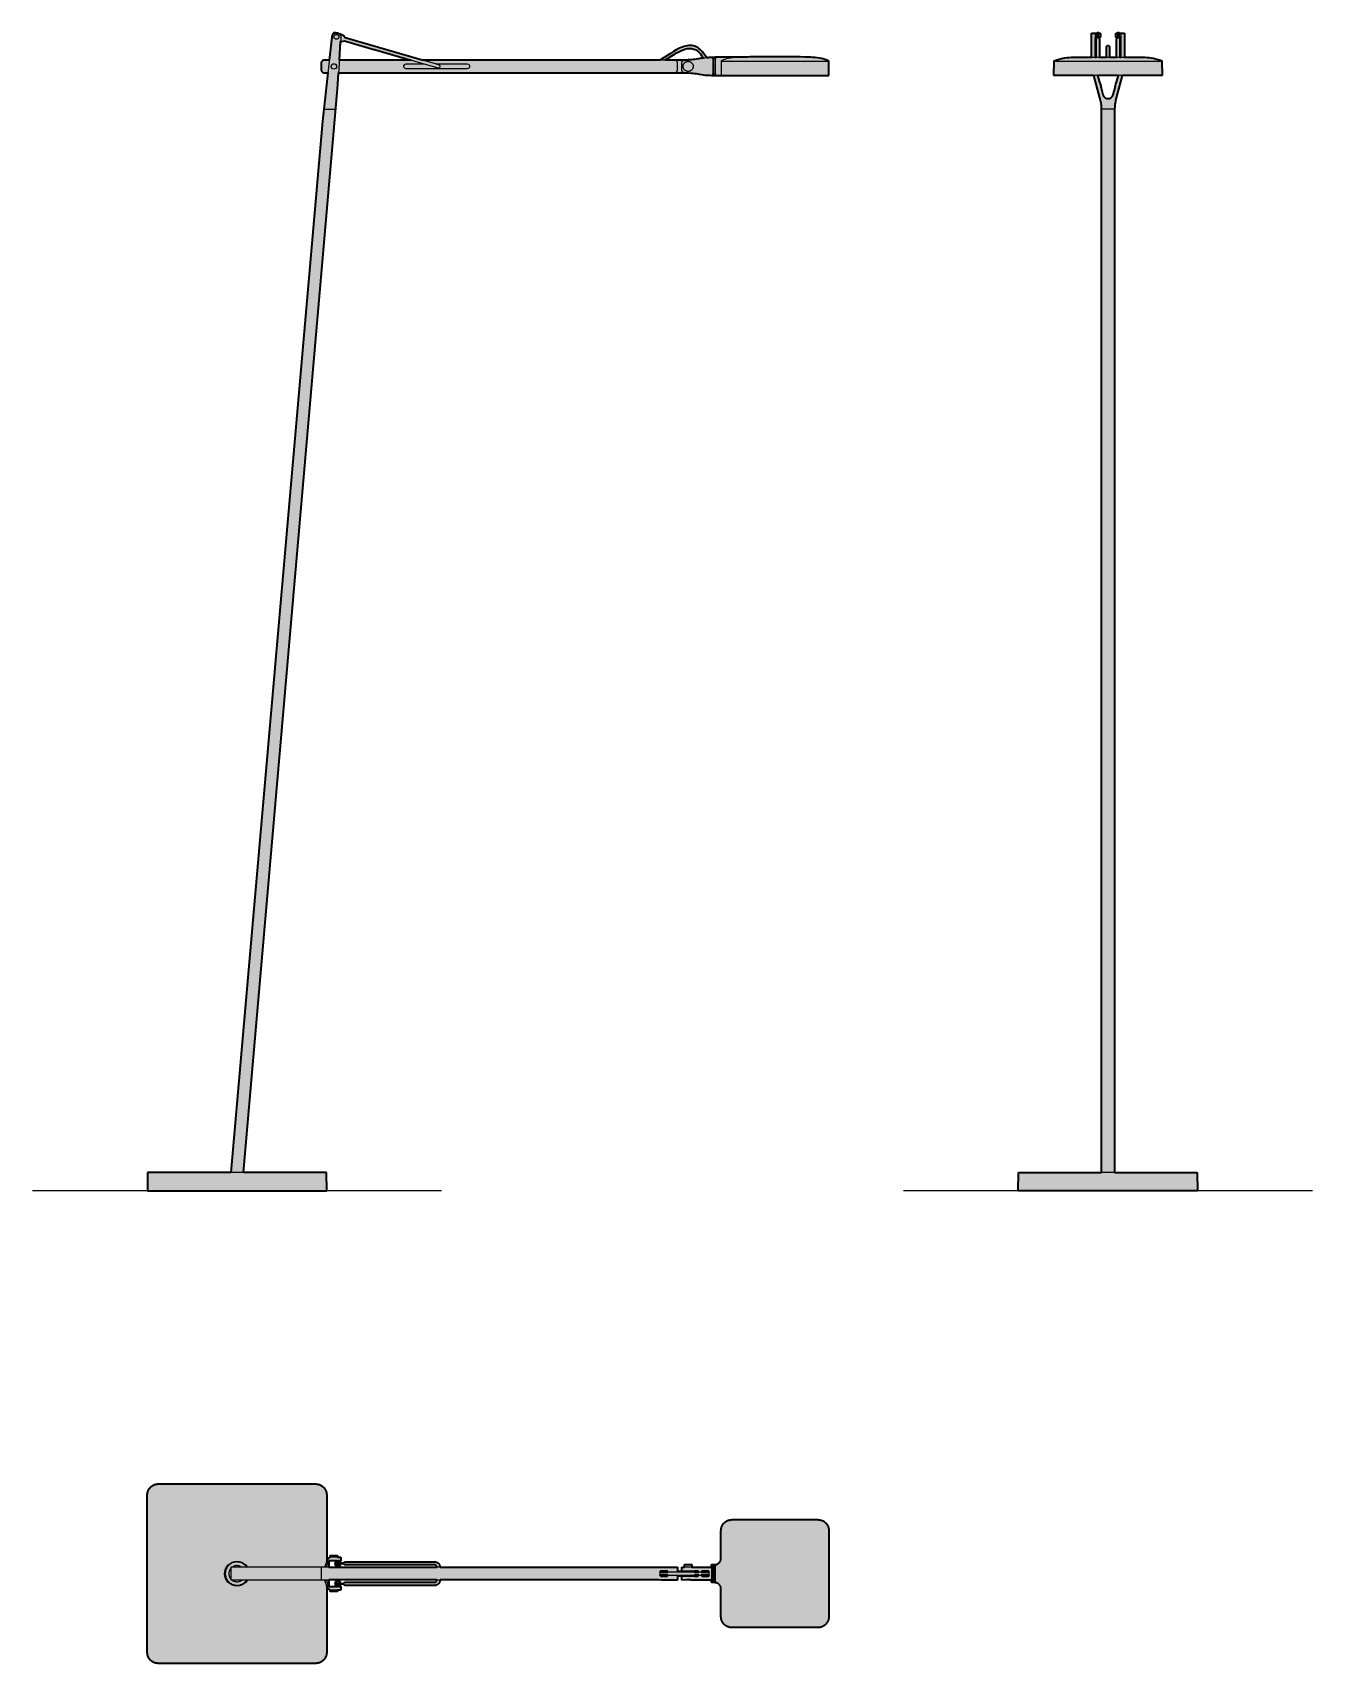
# Model space of a CAD drawing. Header units: millimetres. Extents: x 177 to 1384, y 189 to 1727.
import ezdxf

# ---------------------------------------------------------------- set-up
doc = ezdxf.new("R2010")
doc.units = ezdxf.units.MM
doc.layers.add('Blocks', color=7, linetype='Continuous')
doc.layers.add('Blocks$Fill', color=7, linetype='Continuous', true_color=0xffffff)
for name, color, linetype, lineweight, true_color in [('Blocks$Inner', 7, 'Continuous', 25, 0x007f00), ('Blocks$Outline', 7, 'Continuous', 35, 0xff3f3f), ('Groud', 7, 'Continuous', 25, 0x243775)]:
    doc.layers.add(name, color=color, linetype=linetype, lineweight=lineweight, true_color=true_color)

# ---------------------------------------------------------------- blocks, each defined once
blk = doc.blocks.new('Kelvin Led  Floor Lamp Front')
at = {"layer": 'Blocks$Fill'}
h = blk.add_hatch(color=256, dxfattribs=at)
h.paths.add_polyline_path([(277, 17.3), (277.3, 0), (108.2, 0), (108.5, 17.3), (186.8, 17.3), (186.8, 1019.9), (186.5, 1023.3), (186.3, 1024.5), (186.2, 1025.7), (186, 1026.8), (185.8, 1028), (185.5, 1029.1), (185.1, 1030.7), (179.5, 1051.6), (167.3, 1051.6), (141.8, 1051.6), (142, 1065), (142, 1065.1), (142, 1065.1), (142, 1065.1), (142.1, 1065.1), (142.1, 1065.2), (142.1, 1065.2), (142.1, 1065.2), (142.1, 1065.2), (142.1, 1065.2), (142.1, 1065.2), (142.1, 1065.3), (142.1, 1065.3), (142.1, 1065.3), (142.1, 1065.3), (142.1, 1065.3), (142.1, 1065.3), (142.1, 1065.4), (142.2, 1065.4), (142.2, 1065.4), (142.2, 1065.4), (142.2, 1065.4), (142.2, 1065.4), (142.2, 1065.4), (142.2, 1065.5), (142.3, 1065.5), (142.3, 1065.5), (142.3, 1065.5), (142.3, 1065.5), (142.3, 1065.5), (142.3, 1065.5), (142.3, 1065.5), (142.4, 1065.5), (144.6, 1066.4), (145.7, 1066.8), (146.8, 1067.1), (148, 1067.4), (149.2, 1067.7), (150.3, 1067.9), (154.2, 1068.5), (156.1, 1068.7), (158, 1068.8), (166.5, 1069), (177.3, 1069), (177.3, 1069.8), (177.3, 1091.6), (182.1, 1091.6), (182.1, 1090.2), (182.8, 1090.2), (182.8, 1092.1), (183.7, 1092.1), (183.7, 1091.7), (183.7, 1090.2), (183.8, 1090.2), (183.8, 1091.6), (185.1, 1091.6), (185.6, 1091.1), (185.6, 1087.9), (185.1, 1087.4), (183.8, 1087.4), (183.8, 1088.7), (183.7, 1088.7), (183.7, 1087.5), (183.7, 1087.4), (183.8, 1087.3), (184, 1087.1), (184.1, 1087), (184.2, 1086.9), (184.3, 1086.9), (184.3, 1086.8), (184.4, 1086.7), (184.5, 1086.6), (184.6, 1086.5), (184.6, 1086.4), (184.6, 1086.3), (184.7, 1086.2), (184.7, 1085.8), (184.7, 1069), (191.5, 1069), (191.5, 1078.6), (191.5, 1078.7), (191.5, 1078.9), (191.6, 1079.2), (191.8, 1079.4), (192, 1079.7), (192.3, 1079.8), (192.6, 1079.9), (192.9, 1079.9), (193.2, 1079.9), (193.4, 1079.8), (193.7, 1079.6), (193.9, 1079.4), (194.1, 1079.1), (194.2, 1078.9), (194.2, 1078.6), (194.2, 1078.5), (194.2, 1069), (200.9, 1069), (200.9, 1085.8), (201, 1086.2), (201, 1086.3), (201.1, 1086.4), (201.1, 1086.5), (201.2, 1086.6), (201.2, 1086.7), (201.3, 1086.8), (201.4, 1086.9), (201.4, 1086.9), (201.5, 1087), (201.7, 1087.1), (201.8, 1087.3), (202, 1087.4), (202, 1087.5), (202, 1088.6), (202, 1088.7), (201.9, 1088.7), (201.9, 1087.4), (200.6, 1087.4), (200.1, 1087.9), (200.1, 1091.1), (200.6, 1091.6), (201.9, 1091.6), (201.9, 1090.2), (202, 1090.2), (202, 1092.1), (202.9, 1092.1), (202.9, 1091.7), (202.9, 1090.2), (203.5, 1090.2), (203.5, 1091.6), (208.3, 1091.6), (208.3, 1069.8), (208.3, 1069), (219.1, 1069), (227.7, 1068.8), (231.5, 1068.5), (233.4, 1068.2), (235.3, 1067.9), (237.7, 1067.4), (238.8, 1067.1), (240, 1066.8), (241.1, 1066.4), (242.2, 1066), (243.3, 1065.5), (243.3, 1065.5), (243.4, 1065.5), (243.4, 1065.5), (243.4, 1065.5), (243.4, 1065.5), (243.4, 1065.5), (243.4, 1065.5), (243.4, 1065.4), (243.5, 1065.4), (243.5, 1065.4), (243.5, 1065.4), (243.5, 1065.4), (243.5, 1065.4), (243.5, 1065.4), (243.5, 1065.3), (243.5, 1065.3), (243.5, 1065.3), (243.6, 1065.3), (243.6, 1065.3), (243.6, 1065.3), (243.6, 1065.2), (243.6, 1065.2), (243.6, 1065.2), (243.6, 1065.2), (243.6, 1065.2), (243.6, 1065.2), (243.6, 1065.1), (243.6, 1065.1), (243.6, 1065.1), (243.6, 1065.1), (243.6, 1065.1), (243.6, 1065), (243.9, 1051.6), (218.3, 1051.6), (206.1, 1051.6), (200.1, 1029.1), (199.9, 1028), (199.7, 1026.8), (199.5, 1025.7), (199.3, 1024.5), (199.2, 1023.3), (199.1, 1022.2), (198.9, 1019.9), (198.9, 17.3)], flags=0)
h.paths.add_polyline_path([(202.9, 1088.7), (202.9, 1087.5), (202.9, 1087.4), (203, 1087.3), (203.2, 1087.1), (203.3, 1087), (203.4, 1086.9), (203.5, 1086.8), (203.6, 1086.7), (203.7, 1086.6), (203.7, 1086.6), (203.8, 1086.5), (203.8, 1086.4), (203.9, 1086.2), (203.9, 1086.1), (203.9, 1085.9), (203.9, 1069), (204.9, 1069), (204.9, 1087.4), (203.5, 1087.4), (203.5, 1088.7)], flags=0)
h.paths.add_polyline_path([(181.7, 1069), (181.7, 1085.9), (181.8, 1086.1), (181.8, 1086.2), (181.8, 1086.4), (181.9, 1086.5), (181.9, 1086.6), (182, 1086.6), (182, 1086.7), (182.1, 1086.8), (182.2, 1086.9), (182.3, 1087), (182.4, 1087.1), (182.6, 1087.3), (182.7, 1087.4), (182.8, 1087.5), (182.8, 1087.6), (182.8, 1088.7), (182.1, 1088.7), (182.1, 1087.4), (180.8, 1087.4), (180.8, 1069)], flags=0)
h.paths.add_polyline_path([(200.2, 1043.7), (200.8, 1045.5), (202.7, 1051.6), (182.9, 1051.6), (184.9, 1045.5), (185.4, 1043.7), (185.9, 1041.9), (186.1, 1041), (186.3, 1040.1), (188, 1033.7), (188.1, 1033.6), (188.1, 1033.5), (188.1, 1033.4), (188.1, 1033.4), (188.2, 1033.3), (188.2, 1033.2), (188.2, 1033.1), (188.3, 1033), (188.3, 1032.9), (188.3, 1032.8), (188.4, 1032.7), (188.4, 1032.6), (188.5, 1032.5), (188.5, 1032.4), (188.6, 1032.3), (188.6, 1032.2), (188.7, 1032.2), (188.8, 1032.1), (188.8, 1032), (188.9, 1031.9), (188.9, 1031.8), (189, 1031.7), (189.1, 1031.6), (189.1, 1031.6), (189.2, 1031.5), (189.3, 1031.4), (189.4, 1031.3), (189.4, 1031.3), (189.5, 1031.2), (189.6, 1031.1), (189.7, 1031), (189.8, 1031), (189.8, 1030.9), (189.9, 1030.8), (190, 1030.8), (190.1, 1030.7), (190.2, 1030.7), (190.3, 1030.6), (190.4, 1030.6), (190.5, 1030.5), (190.6, 1030.5), (190.7, 1030.4), (190.8, 1030.4), (190.9, 1030.3), (191, 1030.3), (191.1, 1030.2), (191.2, 1030.2), (191.3, 1030.2), (191.4, 1030.1), (191.5, 1030.1), (191.6, 1030.1), (191.6, 1030.1), (191.7, 1030), (191.8, 1030), (191.9, 1030), (192, 1030), (192.1, 1030), (192.2, 1029.9), (192.3, 1029.9), (192.4, 1029.9), (192.5, 1029.9), (192.6, 1029.9), (192.7, 1029.9), (192.8, 1029.9), (192.9, 1029.9), (193, 1029.9), (193.1, 1029.9), (193.2, 1029.9), (193.3, 1029.9), (193.4, 1029.9), (193.5, 1030), (193.6, 1030), (193.7, 1030), (193.8, 1030), (193.9, 1030), (194, 1030.1), (194.1, 1030.1), (194.2, 1030.1), (194.3, 1030.1), (194.4, 1030.2), (194.5, 1030.2), (194.6, 1030.2), (194.7, 1030.3), (194.8, 1030.3), (194.9, 1030.4), (195, 1030.4), (195.1, 1030.5), (195.2, 1030.5), (195.3, 1030.6), (195.4, 1030.6), (195.5, 1030.7), (195.6, 1030.7), (195.6, 1030.8), (195.7, 1030.8), (195.8, 1030.9), (195.9, 1031), (196, 1031), (196.1, 1031.1), (196.1, 1031.2), (196.2, 1031.3), (196.3, 1031.3), (196.4, 1031.4), (196.5, 1031.5), (196.5, 1031.6), (196.6, 1031.6), (196.7, 1031.7), (196.7, 1031.8), (196.8, 1031.9), (196.9, 1032), (196.9, 1032.1), (197, 1032.2), (197, 1032.2), (197.1, 1032.3), (197.1, 1032.4), (197.2, 1032.5), (197.2, 1032.6), (197.3, 1032.7), (197.3, 1032.8), (197.4, 1032.9), (197.4, 1033), (197.4, 1033.1), (197.5, 1033.2), (197.5, 1033.3), (197.5, 1033.4), (197.6, 1033.4), (197.6, 1033.5), (197.6, 1033.6), (197.6, 1033.7), (199.4, 1040.1), (199.6, 1041), (199.8, 1041.9)], flags=0)
at = {"layer": 'Blocks$Inner'}
for p, q in [((182.8, 1090.2), (182.1, 1090.2)), ((182.8, 1088.7), (182.1, 1088.7)), ((183.8, 1090.2), (183.7, 1090.2)), ((183.8, 1088.7), (183.7, 1088.7)), ((201.9, 1090.2), (202, 1090.2)), ((201.9, 1088.7), (202, 1088.7)), ((202.9, 1090.2), (203.5, 1090.2)), ((202.9, 1088.7), (203.5, 1088.7)), ((142, 1065.1), (243.6, 1065.1)), ((198.9, 1019.9), (186.8, 1019.9))]:
    blk.add_line(p, q, dxfattribs=at)
for points in [[(184.7, 1069), (184.7, 1085.8), (184.7, 1086.2), (184.6, 1086.3), (184.6, 1086.4), (184.6, 1086.5), (184.5, 1086.6), (184.4, 1086.7), (184.3, 1086.8), (184.3, 1086.9), (184.2, 1086.9), (184.1, 1087), (184, 1087.1), (183.8, 1087.3), (183.7, 1087.4), (183.7, 1087.5), (183.7, 1088.6), (183.7, 1089), (183.7, 1089.6), (183.7, 1089.7), (183.7, 1089.7), (183.7, 1089.8), (183.7, 1089.8), (183.7, 1089.9), (183.7, 1090), (183.7, 1090), (183.7, 1090.1), (183.7, 1090.1), (183.7, 1090.2), (183.7, 1090.6), (183.7, 1090.9), (183.7, 1091.3), (183.7, 1091.7), (183.7, 1092.1), (182.8, 1092.1), (182.8, 1091.7), (182.8, 1091.3), (182.8, 1090.9), (182.8, 1090.6), (182.8, 1090.2), (182.8, 1089.8), (182.8, 1089.7), (182.8, 1089.6), (182.8, 1089.6), (182.8, 1089.5), (182.8, 1089.4), (182.8, 1089.3), (182.8, 1089.2), (182.8, 1089.1), (182.8, 1089), (182.8, 1088.9), (182.8, 1088.8), (182.8, 1088.7), (182.8, 1088.6), (182.8, 1088.5), (182.8, 1088.4), (182.8, 1088.2), (182.8, 1088), (182.8, 1087.9), (182.8, 1087.7), (182.8, 1087.6), (182.8, 1087.5), (182.7, 1087.4), (182.6, 1087.3), (182.4, 1087.1), (182.3, 1087), (182.2, 1086.9), (182.1, 1086.8), (182, 1086.7), (182, 1086.6), (181.9, 1086.6), (181.9, 1086.5), (181.8, 1086.4), (181.8, 1086.2), (181.8, 1086.1), (181.7, 1085.9), (181.7, 1069)], [(200.9, 1069), (200.9, 1085.8), (201, 1086.2), (201, 1086.3), (201.1, 1086.4), (201.1, 1086.5), (201.2, 1086.6), (201.2, 1086.7), (201.3, 1086.8), (201.4, 1086.9), (201.4, 1086.9), (201.5, 1087), (201.7, 1087.1), (201.8, 1087.3), (202, 1087.4), (202, 1087.5), (202, 1088.6), (202, 1089), (202, 1089.6), (202, 1089.7), (202, 1089.7), (202, 1089.8), (202, 1089.8), (202, 1089.9), (202, 1090), (202, 1090), (202, 1090.1), (202, 1090.1), (202, 1090.2), (202, 1090.6), (202, 1090.9), (202, 1091.3), (202, 1091.7), (202, 1092.1), (202.9, 1092.1), (202.9, 1091.7), (202.9, 1091.3), (202.9, 1090.9), (202.9, 1090.6), (202.9, 1090.2), (202.9, 1089.8), (202.9, 1089.7), (202.9, 1089.6), (202.9, 1089.6), (202.9, 1089.5), (202.9, 1089.4), (202.9, 1089.3), (202.9, 1089.2), (202.9, 1089.1), (202.9, 1089), (202.9, 1088.9), (202.9, 1088.8), (202.9, 1088.7), (202.9, 1088.6), (202.9, 1088.5), (202.9, 1088.4), (202.9, 1088.2), (202.9, 1088), (202.9, 1087.9), (202.9, 1087.7), (202.9, 1087.6), (202.9, 1087.5), (202.9, 1087.4), (203, 1087.3), (203.2, 1087.1), (203.3, 1087), (203.4, 1086.9), (203.5, 1086.8), (203.6, 1086.7), (203.7, 1086.6), (203.7, 1086.6), (203.8, 1086.5), (203.8, 1086.4), (203.9, 1086.2), (203.9, 1086.1), (203.9, 1085.9), (203.9, 1069)], [(180.8, 1087.4), (182.1, 1087.4), (182.1, 1088.7), (182.1, 1090.2), (182.1, 1091.6), (177.3, 1091.6), (177.3, 1069.8), (177.3, 1069)], [(180.8, 1091.6), (180.8, 1087.4), (180.8, 1069)], [(194.2, 1069), (194.2, 1069.8), (194.2, 1071.4), (194.2, 1073), (194.2, 1074.1), (194.2, 1075.1), (194.2, 1076.1), (194.2, 1076.9), (194.2, 1077.5), (194.2, 1077.9), (194.2, 1078.3), (194.2, 1078.5), (194.2, 1078.5), (194.2, 1078.6), (194.2, 1078.9), (194.1, 1079.1), (193.9, 1079.4), (193.7, 1079.6), (193.4, 1079.8), (193.2, 1079.9), (192.9, 1079.9), (192.6, 1079.9), (192.3, 1079.8), (192, 1079.7), (191.8, 1079.4), (191.6, 1079.2), (191.5, 1078.9), (191.5, 1078.7), (191.5, 1078.6), (191.5, 1078.5), (191.5, 1078.5), (191.5, 1078.3), (191.5, 1077.9), (191.5, 1077.5), (191.5, 1076.9), (191.5, 1076.5), (191.5, 1076.1), (191.5, 1075.6), (191.5, 1075.1), (191.5, 1074.6), (191.5, 1074.1), (191.5, 1073.5), (191.5, 1073), (191.5, 1072.2), (191.5, 1071.4), (191.5, 1070.6), (191.5, 1069.8), (191.5, 1069)], [(204.9, 1087.4), (203.5, 1087.4), (203.5, 1088.7), (203.5, 1090.2), (203.5, 1091.6), (208.3, 1091.6), (208.3, 1069.8), (208.3, 1069)], [(204.9, 1091.6), (204.9, 1087.4), (204.9, 1069)], [(179.5, 1051.6), (180.7, 1047), (185.1, 1030.7), (185.5, 1029.1), (185.8, 1028), (186, 1026.8), (186.2, 1025.7), (186.3, 1024.5), (186.5, 1023.3), (186.6, 1022.2), (186.8, 1019.9), (186.8, 17.3)], [(182.9, 1051.6), (184.9, 1045.5), (185.4, 1043.7), (185.9, 1041.9), (186.1, 1041), (186.3, 1040.1), (188, 1033.7)], [(197.6, 1033.7), (199.4, 1040.1), (199.6, 1041), (199.8, 1041.9), (200.2, 1043.7), (200.8, 1045.5), (202.7, 1051.6)], [(206.1, 1051.6), (205, 1047), (200.5, 1030.7), (200.1, 1029.1), (199.9, 1028), (199.7, 1026.8), (199.5, 1025.7), (199.3, 1024.5), (199.2, 1023.3), (199.1, 1022.2), (198.9, 1019.9), (198.9, 17.3)]]:
    blk.add_lwpolyline(points, dxfattribs=at)
for points in [[(185.6, 1087.9), (185.6, 1091.1), (185.1, 1091.6), (183.8, 1091.6), (183.8, 1090.2), (183.8, 1088.7), (183.8, 1087.4), (185.1, 1087.4)], [(200.1, 1087.9), (200.1, 1091.1), (200.6, 1091.6), (201.9, 1091.6), (201.9, 1090.2), (201.9, 1088.7), (201.9, 1087.4), (200.6, 1087.4)], [(141.8, 1051.6), (142, 1065), (142, 1065.1), (142, 1065.1), (142, 1065.1), (142, 1065.1), (142.1, 1065.1), (142.1, 1065.2), (142.1, 1065.2), (142.1, 1065.2), (142.1, 1065.2), (142.1, 1065.2), (142.1, 1065.2), (142.1, 1065.3), (142.1, 1065.3), (142.1, 1065.3), (142.1, 1065.3), (142.1, 1065.3), (142.1, 1065.3), (142.1, 1065.4), (142.2, 1065.4), (142.2, 1065.4), (142.2, 1065.4), (142.2, 1065.4), (142.2, 1065.4), (142.2, 1065.4), (142.2, 1065.5), (142.3, 1065.5), (142.3, 1065.5), (142.3, 1065.5), (142.3, 1065.5), (142.3, 1065.5), (142.3, 1065.5), (142.3, 1065.5), (142.4, 1065.5), (143.5, 1066), (144.6, 1066.4), (145.7, 1066.8), (146.8, 1067.1), (148, 1067.4), (149.2, 1067.7), (150.3, 1067.9), (152.2, 1068.2), (154.2, 1068.5), (156.1, 1068.7), (158, 1068.8), (162.3, 1069), (166.5, 1069), (219.1, 1069), (223.4, 1069), (227.7, 1068.8), (229.6, 1068.7), (231.5, 1068.5), (233.4, 1068.2), (235.3, 1067.9), (236.5, 1067.7), (237.7, 1067.4), (238.8, 1067.1), (240, 1066.8), (241.1, 1066.4), (242.2, 1066), (243.3, 1065.5), (243.3, 1065.5), (243.3, 1065.5), (243.4, 1065.5), (243.4, 1065.5), (243.4, 1065.5), (243.4, 1065.5), (243.4, 1065.5), (243.4, 1065.5), (243.4, 1065.4), (243.5, 1065.4), (243.5, 1065.4), (243.5, 1065.4), (243.5, 1065.4), (243.5, 1065.4), (243.5, 1065.4), (243.5, 1065.3), (243.5, 1065.3), (243.5, 1065.3), (243.6, 1065.3), (243.6, 1065.3), (243.6, 1065.3), (243.6, 1065.2), (243.6, 1065.2), (243.6, 1065.2), (243.6, 1065.2), (243.6, 1065.2), (243.6, 1065.2), (243.6, 1065.1), (243.6, 1065.1), (243.6, 1065.1), (243.6, 1065.1), (243.6, 1065.1), (243.6, 1065), (243.9, 1051.6), (218.3, 1051.6), (167.3, 1051.6)], [(277, 17.3), (108.5, 17.3), (108.2, 0), (277.3, 0)]]:
    blk.add_lwpolyline(points, close=True, dxfattribs=at)
blk.add_arc((192.8, 1034.8), 4.93, 193.004, 346.996, dxfattribs=at)
at = {"layer": 'Blocks$Outline'}
for points in [[(182.8, 1090.2), (182.8, 1090.6), (182.8, 1090.9), (182.8, 1091.3), (182.8, 1091.7), (182.8, 1092.1), (183.7, 1092.1), (183.7, 1091.7), (183.7, 1091.3), (183.7, 1090.9), (183.7, 1090.6), (183.7, 1090.2)], [(202, 1090.2), (202, 1090.6), (202, 1090.9), (202, 1091.3), (202, 1091.7), (202, 1092.1), (202.9, 1092.1), (202.9, 1091.7), (202.9, 1091.3), (202.9, 1090.9), (202.9, 1090.6), (202.9, 1090.2)], [(177.3, 1069.8), (177.3, 1091.6)], [(177.3, 1091.6), (182.1, 1091.6)], [(182.1, 1087.4), (180.8, 1087.4)], [(180.8, 1087.4), (180.8, 1069)], [(181.7, 1069), (181.7, 1085.9), (181.8, 1086.1), (181.8, 1086.2), (181.8, 1086.4), (181.9, 1086.5), (181.9, 1086.6), (182, 1086.6), (182, 1086.7), (182.1, 1086.8), (182.2, 1086.9), (182.3, 1087), (182.4, 1087.1), (182.6, 1087.3), (182.7, 1087.4), (182.8, 1087.5), (182.8, 1087.6), (182.8, 1087.7), (182.8, 1087.9), (182.8, 1088), (182.8, 1088.2), (182.8, 1088.4), (182.8, 1088.5), (182.8, 1088.6), (182.8, 1088.7), (182.8, 1088.7)], [(182.1, 1091.6), (182.1, 1090.2)], [(182.1, 1090.2), (182.8, 1090.2)], [(182.8, 1088.7), (182.1, 1088.7)], [(182.1, 1088.7), (182.1, 1087.4)], [(183.7, 1090.2), (183.8, 1090.2)], [(183.8, 1088.7), (183.7, 1088.7)], [(183.7, 1088.7), (183.7, 1088.6), (183.7, 1087.5), (183.7, 1087.4), (183.8, 1087.3), (184, 1087.1), (184.1, 1087), (184.2, 1086.9), (184.3, 1086.9), (184.3, 1086.8), (184.4, 1086.7), (184.5, 1086.6), (184.6, 1086.5), (184.6, 1086.4), (184.6, 1086.3), (184.7, 1086.2), (184.7, 1085.8), (184.7, 1069)], [(183.8, 1090.2), (183.8, 1091.6)], [(183.8, 1091.6), (185.1, 1091.6)], [(183.8, 1087.4), (183.8, 1088.7)], [(185.1, 1087.4), (183.8, 1087.4)], [(185.1, 1091.6), (185.6, 1091.1)], [(185.6, 1087.9), (185.1, 1087.4)], [(185.6, 1091.1), (185.6, 1087.9)], [(191.5, 1069), (191.5, 1069.8), (191.5, 1070.6), (191.5, 1071.4), (191.5, 1072.2), (191.5, 1073), (191.5, 1073.5), (191.5, 1074.1), (191.5, 1074.6), (191.5, 1075.1), (191.5, 1075.6), (191.5, 1076.1), (191.5, 1076.5), (191.5, 1076.9), (191.5, 1077.5), (191.5, 1077.9), (191.5, 1078.3), (191.5, 1078.5), (191.5, 1078.5), (191.5, 1078.6), (191.5, 1078.7), (191.5, 1078.9), (191.6, 1079.2), (191.8, 1079.4), (192, 1079.7), (192.3, 1079.8), (192.6, 1079.9), (192.9, 1079.9), (193.2, 1079.9), (193.4, 1079.8), (193.7, 1079.6), (193.9, 1079.4), (194.1, 1079.1), (194.2, 1078.9), (194.2, 1078.6), (194.2, 1078.5), (194.2, 1078.5), (194.2, 1078.3), (194.2, 1077.9), (194.2, 1077.5), (194.2, 1076.9), (194.2, 1076.1), (194.2, 1075.1), (194.2, 1074.1), (194.2, 1073), (194.2, 1071.4), (194.2, 1069.8), (194.2, 1069)], [(200.1, 1091.1), (200.6, 1091.6)], [(200.1, 1087.9), (200.1, 1091.1)], [(200.6, 1087.4), (200.1, 1087.9)], [(200.6, 1091.6), (201.9, 1091.6)], [(201.9, 1087.4), (200.6, 1087.4)], [(200.9, 1069), (200.9, 1085.8), (201, 1086.2), (201, 1086.3), (201.1, 1086.4), (201.1, 1086.5), (201.2, 1086.6), (201.2, 1086.7), (201.3, 1086.8), (201.4, 1086.9), (201.4, 1086.9), (201.5, 1087), (201.7, 1087.1), (201.8, 1087.3), (202, 1087.4), (202, 1087.5), (202, 1088.6), (202, 1088.7)], [(201.9, 1091.6), (201.9, 1090.2)], [(201.9, 1090.2), (202, 1090.2)], [(202, 1088.7), (201.9, 1088.7)], [(201.9, 1088.7), (201.9, 1087.4)], [(202.9, 1090.2), (203.5, 1090.2)], [(202.9, 1088.7), (202.9, 1088.7), (202.9, 1088.6), (202.9, 1088.5), (202.9, 1088.4), (202.9, 1088.2), (202.9, 1088), (202.9, 1087.9), (202.9, 1087.7), (202.9, 1087.6), (202.9, 1087.5), (202.9, 1087.4), (203, 1087.3), (203.2, 1087.1), (203.3, 1087), (203.4, 1086.9), (203.5, 1086.8), (203.6, 1086.7), (203.7, 1086.6), (203.7, 1086.6), (203.8, 1086.5), (203.8, 1086.4), (203.9, 1086.2), (203.9, 1086.1), (203.9, 1085.9), (203.9, 1069)], [(203.5, 1088.7), (202.9, 1088.7)], [(203.5, 1090.2), (203.5, 1091.6)], [(203.5, 1091.6), (208.3, 1091.6)], [(203.5, 1087.4), (203.5, 1088.7)], [(204.9, 1087.4), (203.5, 1087.4)], [(204.9, 1069), (204.9, 1087.4)], [(208.3, 1091.6), (208.3, 1069.8)], [(141.8, 1051.6), (142, 1065)], [(142, 1065), (142, 1065.1), (142, 1065.1), (142, 1065.1), (142, 1065.1), (142.1, 1065.1), (142.1, 1065.2), (142.1, 1065.2), (142.1, 1065.2), (142.1, 1065.2), (142.1, 1065.2), (142.1, 1065.2), (142.1, 1065.3), (142.1, 1065.3), (142.1, 1065.3), (142.1, 1065.3), (142.1, 1065.3), (142.1, 1065.3), (142.1, 1065.4), (142.2, 1065.4), (142.2, 1065.4), (142.2, 1065.4), (142.2, 1065.4), (142.2, 1065.4), (142.2, 1065.4), (142.2, 1065.5), (142.3, 1065.5), (142.3, 1065.5), (142.3, 1065.5), (142.3, 1065.5), (142.3, 1065.5), (142.3, 1065.5), (142.3, 1065.5), (142.4, 1065.5)], [(142.4, 1065.5), (143.5, 1066), (144.6, 1066.4), (145.7, 1066.8), (146.8, 1067.1), (148, 1067.4), (149.2, 1067.7), (150.3, 1067.9)], [(150.3, 1067.9), (152.2, 1068.2), (154.2, 1068.5), (156.1, 1068.7), (158, 1068.8)], [(158, 1068.8), (162.3, 1069), (166.5, 1069)], [(166.5, 1069), (177.3, 1069)], [(177.3, 1069), (177.3, 1069.8)], [(180.8, 1069), (181.7, 1069)], [(184.7, 1069), (191.5, 1069)], [(194.2, 1069), (200.9, 1069)], [(203.9, 1069), (204.9, 1069)], [(208.3, 1069.8), (208.3, 1069)], [(208.3, 1069), (219.1, 1069)], [(219.1, 1069), (223.4, 1069), (227.7, 1068.8)], [(227.7, 1068.8), (229.6, 1068.7), (231.5, 1068.5), (233.4, 1068.2), (235.3, 1067.9)], [(235.3, 1067.9), (236.5, 1067.7), (237.7, 1067.4), (238.8, 1067.1), (240, 1066.8), (241.1, 1066.4), (242.2, 1066), (243.3, 1065.5)], [(243.3, 1065.5), (243.3, 1065.5), (243.3, 1065.5), (243.4, 1065.5), (243.4, 1065.5), (243.4, 1065.5), (243.4, 1065.5), (243.4, 1065.5), (243.4, 1065.5), (243.4, 1065.4), (243.5, 1065.4), (243.5, 1065.4), (243.5, 1065.4), (243.5, 1065.4), (243.5, 1065.4), (243.5, 1065.4), (243.5, 1065.3), (243.5, 1065.3), (243.5, 1065.3), (243.6, 1065.3), (243.6, 1065.3), (243.6, 1065.3), (243.6, 1065.2), (243.6, 1065.2), (243.6, 1065.2), (243.6, 1065.2), (243.6, 1065.2), (243.6, 1065.2), (243.6, 1065.1), (243.6, 1065.1), (243.6, 1065.1), (243.6, 1065.1), (243.6, 1065.1), (243.6, 1065)], [(243.6, 1065), (243.9, 1051.6)], [(167.3, 1051.6), (141.8, 1051.6)], [(179.5, 1051.6), (167.3, 1051.6)], [(186.8, 1019.9), (186.6, 1022.2), (186.5, 1023.3), (186.3, 1024.5), (186.2, 1025.7), (186, 1026.8), (185.8, 1028), (185.5, 1029.1), (185.1, 1030.7), (180.7, 1047), (179.5, 1051.6)], [(202.7, 1051.6), (182.9, 1051.6)], [(182.9, 1051.6), (184.9, 1045.5)], [(206.1, 1051.6), (205, 1047), (200.5, 1030.7), (200.1, 1029.1), (199.9, 1028), (199.7, 1026.8), (199.5, 1025.7), (199.3, 1024.5), (199.2, 1023.3), (199.1, 1022.2), (198.9, 1019.9)], [(200.8, 1045.5), (202.7, 1051.6)], [(218.3, 1051.6), (206.1, 1051.6)], [(243.9, 1051.6), (218.3, 1051.6)], [(184.9, 1045.5), (185.4, 1043.7)], [(185.4, 1043.7), (185.9, 1041.9)], [(185.9, 1041.9), (186.1, 1041)], [(186.1, 1041), (186.3, 1040.1)], [(186.3, 1040.1), (188, 1033.7)], [(197.6, 1033.7), (199.4, 1040.1)], [(199.4, 1040.1), (199.6, 1041)], [(199.6, 1041), (199.8, 1041.9)], [(199.8, 1041.9), (200.2, 1043.7)], [(200.2, 1043.7), (200.8, 1045.5)], [(186.8, 17.3), (186.8, 1019.9)], [(198.9, 1019.9), (198.9, 17.3)], [(108.2, 0), (108.5, 17.3)], [(108.5, 17.3), (186.8, 17.3)], [(198.9, 17.3), (277, 17.3)], [(277, 17.3), (277.3, 0)], [(277.3, 0), (108.2, 0)]]:
    blk.add_lwpolyline(points, dxfattribs=at)
blk.add_rational_spline([(188, 1033.7), (188.9, 1029.9), (192.8, 1029.9), (196.8, 1029.9), (197.6, 1033.7)], [1, 0.782629880574, 1, 0.782629880574, 1], degree=2, knots=[0, 0, 0, 0.662499, 0.662499, 1.324999, 1.324999, 1.324999], dxfattribs=at)
blk = doc.blocks.new('Kelvin Led  Floor Lamp Top')
at = {"layer": 'Blocks$Fill'}
h = blk.add_hatch(color=256, dxfattribs=at)
h.paths.add_polyline_path([(173.5, 190.3), (98.9, 190.3), (98.3, 190.4), (97.8, 190.4), (97.3, 190.5), (97.3, 190.5), (97.3, 190.5), (97.3, 190.5), (96.8, 190.6), (96.3, 190.8), (96.2, 190.8), (96.2, 190.8), (96.1, 190.8), (95.8, 190.9), (95.4, 191.1), (95.1, 191.2), (95.1, 191.2), (95, 191.3), (94.9, 191.3), (94.4, 191.5), (94, 191.8), (94, 191.8), (94, 191.8), (94, 191.8), (93.6, 192.1), (93.1, 192.4), (93, 192.4), (93, 192.5), (93, 192.5), (92.7, 192.7), (92.3, 193), (92.1, 193.2), (92.1, 193.2), (92.1, 193.3), (92, 193.4), (91.6, 193.7), (91.3, 194.1), (91.3, 194.1), (91.3, 194.1), (91.3, 194.1), (91, 194.5), (90.7, 195), (90.6, 195.1), (90.6, 195.1), (90.6, 195.1), (90.4, 195.4), (90.1, 195.8), (90, 196.1), (90, 196.1), (90, 196.2), (89.9, 196.3), (89.7, 196.8), (89.5, 197.2), (89.5, 197.2), (89.5, 197.2), (89.5, 197.2), (89.4, 197.7), (89.2, 198.2), (89.2, 198.3), (89.2, 198.4), (89.2, 198.4), (89.1, 198.7), (89, 199.2), (89, 199.5), (89, 199.6), (89, 199.6), (89, 199.7), (88.9, 200.3), (88.9, 200.8), (88.9, 349), (88.9, 349.5), (89, 350.1), (89, 350.6), (89.1, 351.1), (89.1, 351.1), (89.1, 351.1), (89.1, 351.1), (89.2, 351.6), (89.4, 352.1), (89.4, 352.2), (89.4, 352.2), (89.4, 352.3), (89.5, 352.6), (89.7, 353), (89.8, 353.3), (89.8, 353.3), (89.9, 353.4), (89.9, 353.5), (90.1, 354), (90.4, 354.4), (90.4, 354.4), (90.4, 354.4), (90.4, 354.4), (90.7, 354.8), (91, 355.3), (91, 355.4), (91.1, 355.4), (91.1, 355.4), (91.3, 355.7), (91.6, 356.1), (91.8, 356.3), (91.8, 356.3), (91.9, 356.3), (92, 356.4), (92.3, 356.8), (92.7, 357.1), (92.7, 357.1), (92.7, 357.1), (92.7, 357.1), (93.1, 357.4), (93.6, 357.7), (93.7, 357.8), (93.7, 357.8), (93.7, 357.8), (94, 358), (94.4, 358.3), (94.7, 358.4), (94.7, 358.4), (94.8, 358.4), (94.9, 358.5), (95.4, 358.7), (95.8, 358.9), (95.8, 358.9), (96.3, 359), (96.8, 359.2), (96.9, 359.2), (97, 359.2), (97, 359.2), (97.3, 359.3), (97.8, 359.4), (98.1, 359.4), (98.2, 359.4), (98.2, 359.4), (98.3, 359.4), (98.9, 359.5), (99.4, 359.5), (247.6, 359.5), (248.1, 359.5), (248.7, 359.4), (249.2, 359.4), (249.7, 359.3), (249.7, 359.3), (249.7, 359.3), (249.7, 359.3), (250.2, 359.2), (250.7, 359), (250.8, 359), (250.8, 359), (250.9, 359), (251.2, 358.9), (251.6, 358.7), (251.9, 358.6), (251.9, 358.6), (252, 358.5), (252.1, 358.5), (252.6, 358.3), (253, 358), (253, 358), (253, 358), (253, 358), (253.4, 357.7), (253.9, 357.4), (254, 357.4), (254, 357.3), (254, 357.3), (254.3, 357.1), (254.7, 356.8), (254.9, 356.6), (254.9, 356.6), (254.9, 356.5), (255, 356.4), (255.4, 356.1), (255.7, 355.7), (255.7, 355.7), (255.7, 355.7), (255.7, 355.7), (256, 355.3), (256.3, 354.8), (256.4, 354.7), (256.4, 354.7), (256.4, 354.7), (256.6, 354.4), (256.9, 354), (257, 353.7), (257, 353.7), (257, 353.6), (257.1, 353.5), (257.3, 353), (257.5, 352.6), (257.5, 352.6), (257.5, 352.6), (257.5, 352.6), (257.6, 352.1), (257.8, 351.6), (257.8, 351.5), (257.8, 351.4), (257.8, 351.4), (257.9, 351.1), (258, 350.6), (258, 350.3), (258, 350.2), (258, 350.2), (258, 350.1), (258.1, 349.5), (258.1, 349), (258.1, 285.9), (258.8, 287.7), (258.9, 287.8), (258.9, 288), (259, 288.2), (259.1, 288.3), (259.2, 288.4), (259.2, 288.6), (259.3, 288.7), (259.4, 288.9), (259.4, 289), (259.5, 289.1), (259.6, 289.2), (259.6, 289.3), (259.7, 289.4), (259.8, 289.5), (259.9, 289.6), (259.9, 289.7), (260, 289.8), (260.1, 289.9), (260.1, 289.9), (260.2, 290), (260.3, 290.1), (260.3, 290.1), (260.4, 290.2), (260.5, 290.2), (260.6, 290.3), (260.6, 290.3), (260.7, 290.3), (260.8, 290.4), (260.8, 290.4), (260.9, 290.4), (261, 290.4), (261.1, 290.4), (261.3, 290.4), (261.3, 290.5), (261.3, 291.6), (261.3, 291.7), (261.4, 291.7), (261.4, 291.8), (261.4, 291.8), (261.4, 291.8), (261.5, 291.9), (261.5, 291.9), (261.6, 291.9), (261.6, 292), (261.7, 292), (261.7, 292), (261.8, 292), (261.9, 292), (261.9, 292), (262, 292), (262.1, 292), (262.3, 292), (262.4, 292), (262.6, 292), (262.6, 292), (262.7, 292), (262.9, 292), (263.1, 292), (263.3, 292), (263.5, 292), (263.7, 292), (263.9, 292), (264.1, 292), (264.2, 292), (264.4, 292), (264.4, 292), (264.8, 292), (265, 292), (265.2, 292), (265.3, 292), (266.2, 292), (267, 292), (267.2, 292), (267.3, 292), (267.4, 292), (267.5, 292), (267.6, 292), (267.7, 292), (267.7, 292), (267.8, 292), (267.9, 292), (267.9, 292), (267.9, 292), (267.9, 292), (268, 292), (268.1, 291.9), (268.1, 291.9), (268.2, 291.9), (268.2, 291.8), (268.3, 291.8), (268.3, 291.7), (268.3, 291.7), (268.3, 291.6), (268.3, 290.5), (268.4, 290.5), (268.6, 290.5), (268.8, 290.5), (269, 290.5), (269.2, 290.5), (269.3, 290.4), (269.5, 290.4), (269.7, 290.4), (269.9, 290.4), (270, 290.4), (270.2, 290.4), (270.3, 290.4), (270.5, 290.4), (270.6, 290.4), (270.7, 290.4), (270.8, 290.4), (270.9, 290.4), (271, 290.4), (271.1, 290.4), (271.2, 290.4), (271.3, 290.4), (271.3, 290.4), (271.4, 290.4), (271.4, 290.4), (271.5, 290.4), (271.5, 290.4), (271.5, 290.4), (271.5, 287.1), (269.4, 287.1), (269.4, 287), (270.7, 287), (270.8, 287), (270.8, 286.3), (270.8, 285.7), (269.4, 285.7), (269.4, 285), (270.4, 285), (271.8, 285), (272.4, 285), (273, 285), (273.8, 285), (274, 285.1), (274.3, 285.2), (274.5, 285.3), (274.7, 285.5), (274.8, 285.7), (274.9, 285.8), (274.9, 285.9), (275, 286), (275, 286), (275.1, 286.1), (275.1, 286.1), (360.1, 286.1), (360.4, 286.1), (360.6, 286.1), (360.8, 286), (360.9, 286), (361.1, 286), (361.3, 285.9), (361.6, 285.9), (361.8, 285.8), (362, 285.7), (362.2, 285.6), (362.4, 285.5), (362.6, 285.4), (362.7, 285.3), (362.9, 285.2), (363.1, 285.1), (363.3, 284.9), (363.4, 284.8), (363.6, 284.6), (363.8, 284.4), (363.9, 284.2), (364.1, 284), (364.2, 283.8), (364.3, 283.6), (364.3, 283.6), (364.4, 283.4), (364.5, 283.2), (364.6, 283), (364.7, 282.7), (364.8, 282.5), (364.9, 282.3), (364.9, 282), (365, 281.8), (365, 281.6), (365, 281.3), (365, 281.1), (365, 281), (570.9, 281), (570.9, 281), (570.9, 281), (573.9, 281), (576.9, 281), (579.9, 281), (582.9, 281), (586, 281), (589, 281), (589, 279.2), (589, 277.3), (592.9, 277.3), (592.9, 279.3), (592.9, 281), (595.4, 281), (595.4, 283.1), (595.5, 283.2), (595.5, 283.3), (595.5, 283.3), (595.5, 283.3), (595.6, 283.4), (595.6, 283.4), (595.7, 283.4), (595.8, 283.5), (595.8, 283.5), (595.8, 283.5), (597, 283.5), (597, 283.5), (597, 283.5), (597.2, 283.5), (601.1, 283.5), (601.2, 283.5), (601.2, 283.5), (602, 283.5), (602, 283.5), (602.1, 283.5), (602.2, 283.4), (602.2, 283.4), (602.3, 283.3), (602.4, 283.3), (602.4, 283.1), (602.4, 281), (602.5, 281), (602.5, 281), (602.5, 281), (605.2, 281), (607.8, 281), (610.4, 281), (613, 281), (615.6, 281), (618.3, 281), (620.9, 281), (620.9, 283.5), (622.5, 283.5), (622.5, 282), (622.8, 282), (622.8, 282), (622.8, 282.3), (622.8, 282.5), (622.8, 282.6), (622.8, 282.8), (622.8, 283), (622.8, 283.1), (622.8, 283.2), (622.8, 283.3), (622.8, 283.4), (622.8, 283.4), (622.8, 283.5), (622.8, 283.5), (623.5, 283.5), (624.3, 283.5), (624.3, 283.5), (624.3, 283.4), (624.3, 283.4), (624.3, 283.3), (624.3, 283.2), (624.3, 283.1), (624.3, 283), (624.3, 282.8), (624.3, 282.7), (624.3, 282.5), (624.3, 282.3), (624.3, 282), (624.3, 282), (624.4, 282), (624.4, 282.1), (624.4, 282.4), (624.4, 282.6), (624.4, 282.8), (624.4, 282.9), (624.4, 283.1), (624.4, 283.1), (624.4, 283.2), (624.4, 283.3), (624.4, 283.4), (624.4, 283.4), (624.4, 283.5), (624.4, 283.6), (624.4, 283.6), (624.4, 283.6), (624.7, 283.6), (624.8, 283.6), (625.2, 283.7), (625.2, 283.7), (625.6, 283.7), (625.8, 283.8), (626, 283.9), (626.1, 283.9), (626.5, 284), (626.9, 284.2), (626.9, 284.2), (627.2, 284.4), (627.7, 284.7), (627.9, 284.9), (628.3, 285.3), (628.6, 285.5), (628.7, 285.7), (628.8, 285.8), (628.9, 285.9), (629, 286), (629, 286.1), (629.1, 286.2), (629.1, 286.3), (629.3, 286.5), (629.4, 286.8), (629.6, 287.1), (629.6, 287.2), (629.7, 287.5), (629.7, 287.6), (629.8, 287.9), (629.9, 288.3), (629.9, 288.4), (629.9, 288.4), (629.9, 288.9), (629.9, 289.2), (629.9, 289.2), (629.9, 303.7), (629.9, 310.8), (629.9, 315.6), (630, 316), (630, 316.9), (630, 316.9), (630, 317), (630.1, 317), (630.1, 317.1), (630.1, 317.2), (630.1, 317.5), (630.1, 317.6), (630.3, 318.1), (630.3, 318.4), (630.4, 318.5), (630.4, 318.5), (630.4, 318.6), (630.5, 319), (630.7, 319.5), (630.9, 320), (631.1, 320.4), (631.4, 320.9), (631.7, 321.3), (632, 321.7), (632.3, 322.1), (632.3, 322.1), (632.3, 322.2), (632.4, 322.2), (632.6, 322.5), (632.9, 322.8), (633, 322.9), (633, 322.9), (633.1, 323), (633.3, 323.2), (633.7, 323.5), (633.8, 323.6), (633.8, 323.6), (633.9, 323.7), (634.1, 323.8), (634.5, 324.1), (634.7, 324.2), (634.7, 324.3), (634.8, 324.3), (634.9, 324.4), (635.4, 324.6), (635.6, 324.7), (635.6, 324.8), (635.7, 324.8), (635.8, 324.9), (636.3, 325.1), (636.5, 325.2), (636.6, 325.2), (636.6, 325.2), (636.7, 325.3), (637.2, 325.4), (637.5, 325.5), (637.6, 325.5), (637.6, 325.5), (637.7, 325.5), (638.2, 325.7), (638.7, 325.7), (638.8, 325.8), (638.9, 325.8), (638.9, 325.8), (639.2, 325.8), (639.7, 325.8), (640.2, 325.9), (647, 325.9), (647.6, 325.9), (651.2, 325.9), (654.9, 325.9), (660.5, 325.9), (662.3, 325.9), (666, 325.9), (667.2, 325.9), (674, 325.9), (680.7, 325.9), (683, 325.9), (688.5, 325.9), (691.9, 325.9), (696.5, 325.9), (702.5, 325.9), (704.9, 325.9), (707.2, 325.9), (712.4, 325.9), (712.6, 325.9), (712.9, 325.9), (714.6, 325.9), (716.4, 325.9), (717.5, 325.9), (718.4, 325.9), (718.8, 325.9), (719.2, 325.9), (719.8, 325.9), (720.4, 325.9), (721.2, 325.9), (721.8, 325.8), (722.4, 325.8), (722.9, 325.7), (723, 325.7), (723.1, 325.7), (723.5, 325.6), (723.9, 325.5), (724.2, 325.4), (724.6, 325.3), (724.9, 325.2), (725.3, 325.1), (725.6, 324.9), (726, 324.8), (726.3, 324.6), (726.8, 324.3), (727.2, 324), (727.6, 323.7), (728, 323.4), (728.4, 323), (728.8, 322.7), (729.2, 322.3), (729.5, 321.8), (729.8, 321.4), (730, 321), (730.1, 321), (730.1, 320.9), (730.2, 320.9), (730.4, 320.3), (730.5, 320.2), (730.5, 320.2), (730.6, 320.1), (730.7, 319.8), (730.9, 319.3), (731.1, 318.7), (731.2, 318.5), (731.2, 318.4), (731.2, 318.3), (731.3, 318.1), (731.4, 317.5), (731.5, 317.3), (731.5, 317), (731.6, 316.5), (731.6, 316), (731.6, 315.5), (731.6, 308.7), (731.6, 302), (731.6, 300.8), (731.6, 299.3), (731.6, 295.2), (731.6, 288.5), (731.6, 281.7), (731.6, 275), (731.6, 268.2), (731.6, 261.5), (731.6, 254.7), (731.6, 250.6), (731.6, 249.2), (731.6, 247.9), (731.6, 241.2), (731.6, 234.4), (731.6, 233.9), (731.6, 233.4), (731.5, 232.9), (731.5, 232.6), (731.4, 232.4), (731.3, 231.8), (731.2, 231.6), (731.2, 231.5), (731.2, 231.4), (731.1, 231.2), (730.9, 230.6), (730.7, 230.1), (730.6, 229.9), (730.5, 229.8), (730.5, 229.7), (730.4, 229.6), (730.2, 229.1), (730.1, 229), (730.1, 229), (730, 228.9), (729.8, 228.6), (729.5, 228.1), (729.2, 227.7), (728.8, 227.3), (728.4, 226.9), (728, 226.5), (727.6, 226.2), (727.2, 225.9), (726.8, 225.6), (726.3, 225.3), (726, 225.2), (725.6, 225), (725.3, 224.9), (724.9, 224.7), (724.6, 224.6), (724.2, 224.5), (723.9, 224.4), (723.5, 224.3), (723.1, 224.2), (723, 224.2), (722.9, 224.2), (722.4, 224.1), (721.8, 224.1), (721.2, 224.1), (720.4, 224.1), (719.8, 224.1), (719.2, 224.1), (718.8, 224.1), (718.4, 224.1), (717.5, 224.1), (716.4, 224.1), (714.6, 224.1), (712.9, 224.1), (712.6, 224.1), (712.4, 224.1), (709.8, 224.1), (707.2, 224.1), (706.5, 224.1), (702.5, 224.1), (696.5, 224.1), (691.9, 224.1), (688.5, 224.1), (683, 224.1), (680.7, 224.1), (674, 224.1), (667.2, 224.1), (660.5, 224.1), (653.7, 224.1), (647, 224.1), (643.9, 224.1), (640.2, 224.1), (639.7, 224.1), (639.2, 224.1), (638.9, 224.2), (638.9, 224.2), (638.8, 224.2), (638.7, 224.2), (638.2, 224.3), (637.7, 224.4), (637.6, 224.4), (637.6, 224.4), (637.5, 224.4), (637.2, 224.5), (636.7, 224.7), (636.6, 224.7), (636.6, 224.7), (636.5, 224.8), (636.3, 224.9), (635.8, 225.1), (635.7, 225.1), (635.6, 225.2), (635.6, 225.2), (635.4, 225.3), (634.9, 225.5), (634.8, 225.6), (634.7, 225.7), (634.7, 225.7), (634.5, 225.8), (634.1, 226.1), (633.9, 226.2), (633.8, 226.3), (633.8, 226.3), (633.7, 226.4), (633.3, 226.7), (633.1, 226.9), (633, 227), (633, 227), (632.9, 227.1), (632.6, 227.4), (632.4, 227.7), (632.3, 227.8), (632.3, 227.8), (632.3, 227.8), (632, 228.2), (631.7, 228.6), (631.4, 229.1), (631.1, 229.5), (630.9, 230), (630.7, 230.5), (630.5, 230.9), (630.4, 231.4), (630.4, 231.4), (630.4, 231.5), (630.3, 231.5), (630.3, 231.6), (630.3, 231.7), (630.3, 231.8), (630.2, 232.1), (630.1, 232.8), (630.1, 232.9), (630, 233), (630, 233), (630, 233.3), (630, 233.5), (630, 233.5), (630, 233.7), (630, 234), (629.9, 234.3), (629.9, 234.5), (629.9, 234.7), (629.9, 235.8), (629.9, 237.1), (629.9, 238.3), (629.9, 240.8), (629.9, 243.7), (629.9, 246.5), (629.9, 249.4), (629.9, 252.2), (629.9, 254.3), (629.9, 256.5), (629.9, 257), (629.9, 260.7), (629.9, 260.8), (629.9, 261), (629.9, 261.5), (629.9, 261.6), (629.9, 261.6), (629.8, 262), (629.7, 262.4), (629.7, 262.4), (629.6, 262.7), (629.6, 262.8), (629.4, 263.1), (629.3, 263.4), (629.1, 263.6), (629.1, 263.7), (629, 263.8), (629, 263.9), (628.9, 264), (628.8, 264.1), (628.7, 264.2), (628.6, 264.4), (628.3, 264.7), (627.9, 265), (627.7, 265.2), (627.2, 265.5), (626.9, 265.7), (626.9, 265.7), (626.5, 265.9), (626.1, 266), (626, 266.1), (625.8, 266.1), (625.6, 266.2), (625.2, 266.3), (625.2, 266.3), (624.8, 266.3), (624.7, 266.3), (624.4, 266.3), (624.4, 266.3), (624.4, 266.4), (624.4, 266.4), (624.4, 266.5), (624.4, 266.5), (624.4, 266.6), (624.4, 266.7), (624.4, 266.8), (624.4, 266.9), (624.4, 267), (624.4, 267.2), (624.4, 267.4), (624.4, 267.6), (624.4, 267.8), (624.4, 268), (624.3, 268), (624.3, 267.9), (624.3, 267.7), (624.3, 267.5), (624.3, 267.3), (624.3, 267.1), (624.3, 267), (624.3, 266.8), (624.3, 266.7), (624.3, 266.6), (624.3, 266.6), (624.3, 266.5), (624.3, 266.5), (624.3, 266.5), (623.5, 266.5), (622.8, 266.5), (622.8, 266.5), (622.8, 266.5), (622.8, 266.6), (622.8, 266.6), (622.8, 266.7), (622.8, 266.8), (622.8, 267), (622.8, 267.1), (622.8, 267.3), (622.8, 267.5), (622.8, 267.7), (622.8, 268), (622.8, 268), (622.5, 268), (622.5, 266.5), (621.7, 266.5), (620.9, 266.5), (620.9, 268.9), (618.3, 268.9), (615.6, 268.9), (613, 268.9), (610.4, 268.9), (607.8, 268.9), (605.2, 268.9), (602.5, 268.9), (602.5, 268.9), (602.5, 268.9), (602.4, 268.9), (602.3, 268.9), (602.1, 268.9), (602, 268.9), (601.8, 268.9), (601.6, 268.9), (601.3, 269), (601.1, 269), (600.8, 269), (600.5, 269), (600.2, 269), (599.8, 269), (599.5, 269), (599.2, 269), (598.9, 269), (598.7, 269), (598.4, 269), (598.2, 269), (597.9, 269), (597.7, 269), (597.5, 269), (592.9, 268.9), (592.9, 270.7), (592.9, 272.7), (589, 272.7), (589, 270.8), (589, 268.9), (586, 268.9), (582.9, 268.9), (579.9, 268.9), (576.9, 268.9), (573.9, 268.9), (570.9, 269), (570.9, 269), (420.9, 269), (365, 269), (365, 268.9), (365, 268.6), (365, 268.4), (365, 268.2), (364.9, 267.9), (364.9, 267.7), (364.8, 267.4), (364.7, 267.2), (364.6, 267), (364.5, 266.8), (364.4, 266.6), (364.3, 266.3), (364.3, 266.3), (364.2, 266.1), (364.1, 265.9), (363.9, 265.7), (363.8, 265.5), (363.6, 265.4), (363.4, 265.2), (363.3, 265), (363.1, 264.9), (362.9, 264.7), (362.7, 264.6), (362.6, 264.6), (362.4, 264.5), (362.2, 264.4), (362, 264.3), (361.8, 264.2), (361.6, 264.1), (361.3, 264), (361.1, 264), (360.9, 263.9), (360.8, 263.9), (360.6, 263.9), (360.4, 263.9), (360.1, 263.9), (275.1, 263.9), (275.1, 263.9), (275, 264), (275, 264), (274.9, 264.1), (274.9, 264.1), (274.8, 264.3), (274.7, 264.4), (274.5, 264.6), (274.3, 264.8), (274, 264.9), (273.8, 264.9), (273, 264.9), (272.4, 264.9), (271.8, 264.9), (270.4, 264.9), (269.4, 264.9), (269.4, 264.3), (270.8, 264.3), (270.8, 263.6), (270.8, 263), (270.7, 263), (269.4, 263), (269.4, 262.9), (271.5, 262.9), (271.5, 259.6), (271.5, 259.6), (271.5, 259.6), (271.4, 259.6), (271.4, 259.6), (271.3, 259.5), (271.3, 259.5), (271.2, 259.5), (271.1, 259.5), (271, 259.5), (270.9, 259.5), (270.8, 259.5), (270.7, 259.5), (270.6, 259.5), (270.5, 259.5), (270.3, 259.5), (270.2, 259.5), (270, 259.5), (269.9, 259.5), (269.7, 259.5), (269.5, 259.5), (269.3, 259.5), (269.2, 259.5), (269, 259.5), (268.8, 259.5), (268.6, 259.5), (268.4, 259.5), (268.3, 259.5), (268.3, 258.4), (268.3, 258.3), (268.3, 258.2), (268.3, 258.2), (268.2, 258.1), (268.2, 258.1), (268.1, 258), (268.1, 258), (268, 258), (267.9, 258), (267.9, 258), (267.9, 258), (267.9, 258), (267.8, 258), (267.7, 258), (267.7, 258), (267.6, 258), (267.5, 258), (267.4, 258), (267.3, 258), (267.2, 258), (267, 258), (266.2, 258), (265.3, 258), (265.2, 258), (265, 258), (264.8, 258), (264.4, 258), (264.4, 258), (264.2, 258), (264.1, 258), (263.9, 258), (263.7, 258), (263.5, 258), (263.3, 258), (263.1, 258), (262.9, 258), (262.7, 258), (262.6, 258), (262.6, 258), (262.4, 258), (262.3, 258), (262.1, 258), (262, 258), (261.9, 258), (261.9, 258), (261.8, 258), (261.7, 258), (261.7, 258), (261.6, 258), (261.6, 258), (261.5, 258), (261.5, 258.1), (261.4, 258.1), (261.4, 258.2), (261.4, 258.2), (261.4, 258.2), (261.3, 258.3), (261.3, 258.4), (261.3, 259.4), (261.3, 259.6), (261.1, 259.6), (261, 259.6), (260.9, 259.6), (260.8, 259.6), (260.8, 259.6), (260.7, 259.6), (260.6, 259.7), (260.6, 259.7), (260.5, 259.7), (260.4, 259.8), (260.3, 259.8), (260.3, 259.9), (260.2, 259.9), (260.1, 260), (260.1, 260.1), (260, 260.2), (259.9, 260.2), (259.9, 260.3), (259.8, 260.4), (259.7, 260.5), (259.6, 260.6), (259.6, 260.7), (259.5, 260.9), (259.4, 261), (259.4, 261.1), (259.3, 261.2), (259.2, 261.4), (259.2, 261.5), (259.1, 261.7), (259, 261.8), (258.9, 262), (258.9, 262.1), (258.8, 262.3), (258.1, 264.1), (258.1, 200.3), (258, 199.7), (258, 199.2), (257.9, 198.7), (257.9, 198.7), (257.9, 198.7), (257.9, 198.7), (257.8, 198.2), (257.6, 197.7), (257.6, 197.6), (257.6, 197.6), (257.6, 197.5), (257.5, 197.2), (257.3, 196.8), (257.2, 196.5), (257.2, 196.5), (257.1, 196.4), (257.1, 196.3), (256.9, 195.8), (256.6, 195.4), (256.6, 195.4), (256.6, 195.4), (256.6, 195.4), (256.3, 195), (256, 194.5), (256, 194.4), (255.9, 194.4), (255.9, 194.4), (255.7, 194.1), (255.4, 193.7), (255.2, 193.5), (255.2, 193.5), (255.1, 193.5), (255, 193.4), (254.7, 193), (254.3, 192.7), (254.3, 192.7), (254.3, 192.7), (254.3, 192.7), (253.9, 192.4), (253.4, 192.1), (253.3, 192), (253.3, 192), (253.3, 192), (253, 191.8), (252.6, 191.5), (252.3, 191.4), (252.3, 191.4), (252.2, 191.4), (252.1, 191.3), (251.6, 191.1), (251.2, 190.9), (251.2, 190.9), (251.2, 190.9), (251.2, 190.9), (250.7, 190.8), (250.2, 190.6), (250.1, 190.6), (250, 190.6), (250, 190.6), (249.7, 190.5), (249.2, 190.4), (248.9, 190.4), (248.8, 190.4), (248.8, 190.4), (248.7, 190.4), (248.1, 190.3), (247.6, 190.3)], flags=0)
h.paths.add_polyline_path([(611.8, 277.1), (611.6, 276.8), (611.5, 276.7), (611.4, 276.5), (611.4, 276.3), (618.9, 276.4), (618.9, 276.5), (618.8, 276.7), (618.8, 276.8), (618.6, 277.1), (618.4, 277.2), (618.1, 277.3), (617.9, 277.3), (612.4, 277.3), (612.2, 277.3), (611.9, 277.2)], flags=0)
h.paths.add_polyline_path([(612.2, 272.7), (612.4, 272.7), (617.9, 272.7), (618.1, 272.7), (618.4, 272.8), (618.6, 272.9), (618.8, 273.1), (618.8, 273.3), (618.9, 273.5), (618.9, 273.6), (611.4, 273.6), (611.4, 273.5), (611.5, 273.3), (611.6, 273.1), (611.8, 272.9), (611.9, 272.8)], flags=0)
h.paths.add_polyline_path([(607.9, 272.7), (608.1, 272.7), (608.3, 272.8), (608.5, 272.9), (608.7, 273.1), (608.8, 273.3), (608.9, 273.5), (608.9, 273.6), (605, 273.6), (605, 272.7), (606.3, 272.7)], flags=0)
h.paths.add_polyline_path([(605, 276.3), (608.9, 276.3), (608.9, 276.5), (608.8, 276.7), (608.7, 276.8), (608.5, 277.1), (608.3, 277.2), (608.1, 277.3), (607.9, 277.3), (606.3, 277.3), (605, 277.3)], flags=0)
h.paths.add_polyline_path([(579.9, 276.3), (579.9, 276.5), (579.8, 276.7), (579.7, 276.8), (579.5, 277.1), (579.4, 277.2), (579.1, 277.3), (578.9, 277.3), (573.4, 277.3), (573.2, 277.3), (572.9, 277.2), (572.8, 277.1), (572.6, 276.8), (572.5, 276.7), (572.4, 276.5), (572.4, 276.3)], flags=0)
h.paths.add_polyline_path([(579.9, 273.6), (572.4, 273.6), (572.4, 273.5), (572.5, 273.3), (572.6, 273.1), (572.8, 272.9), (572.9, 272.8), (573.2, 272.7), (573.4, 272.7), (578.9, 272.7), (579.1, 272.7), (579.4, 272.8), (579.5, 272.9), (579.7, 273.1), (579.8, 273.3), (579.9, 273.5)], flags=0)
h.paths.add_polyline_path([(266.1, 265.8), (266.5, 265.8), (267.8, 265.8), (267.9, 265.8), (267.9, 265.9), (266.5, 265.9), (266.5, 267.2), (267, 267.7), (268.6, 267.7), (268.8, 267.7), (269, 267.7), (269.1, 267.7), (269.2, 267.7), (269.3, 267.7), (269.4, 267.7), (269.5, 267.7), (269.6, 267.7), (269.7, 267.7), (269.8, 267.7), (269.9, 267.7), (270, 267.7), (270.1, 267.7), (270.1, 267.7), (270.2, 267.7), (270.2, 267.7), (270.2, 267.7), (270.3, 267.7), (270.3, 267.7), (270.3, 267.7), (270.8, 267.2), (270.8, 265.9), (269.4, 265.9), (269.4, 265.8), (270.4, 265.8), (271.8, 265.8), (273.1, 265.8), (273.3, 265.8), (273.4, 265.8), (273.5, 265.8), (273.6, 265.8), (273.8, 265.8), (274, 265.9), (274.4, 266), (274.6, 266.2), (274.7, 266.4), (274.8, 266.5), (274.9, 266.6), (274.9, 266.7), (275, 266.7), (275, 266.8), (275, 266.8), (275.2, 266.9), (317.2, 266.9), (360.2, 266.9), (360.4, 266.9), (360.5, 266.9), (360.7, 267), (360.8, 267), (361, 267.1), (361.1, 267.2), (361.3, 267.3), (361.4, 267.4), (361.6, 267.6), (361.7, 267.8), (361.8, 267.9), (361.8, 268), (361.9, 268.1), (361.9, 268.2), (361.9, 268.3), (361.9, 268.4), (362, 268.5), (362, 268.6), (362, 268.7), (362, 268.8), (362, 268.9), (362, 269), (260, 269), (260, 262.9), (267.9, 262.9), (267.9, 263), (266.5, 263), (266.5, 264.3), (267.9, 264.3), (267.9, 264.9), (267.8, 264.9), (266.5, 264.9), (266.1, 264.9)], flags=0)
h.paths.add_polyline_path([(266.1, 284.1), (266.1, 285), (266.5, 285), (267.8, 285), (267.9, 285), (267.9, 285.7), (266.5, 285.7), (266.5, 287), (267.9, 287), (267.9, 287.1), (260, 287.1), (260, 281), (362, 281), (362, 281.1), (362, 281.2), (362, 281.3), (362, 281.4), (362, 281.5), (361.9, 281.6), (361.9, 281.7), (361.9, 281.8), (361.9, 281.9), (361.8, 282), (361.8, 282), (361.7, 282.2), (361.6, 282.4), (361.4, 282.5), (361.3, 282.6), (361.1, 282.8), (361, 282.9), (360.8, 282.9), (360.7, 283), (360.5, 283), (360.4, 283.1), (360.2, 283.1), (317.2, 283.1), (275.2, 283.1), (275, 283.1), (275, 283.2), (275, 283.2), (274.9, 283.3), (274.9, 283.4), (274.8, 283.5), (274.7, 283.6), (274.6, 283.8), (274.4, 283.9), (274, 284.1), (273.8, 284.1), (273.6, 284.1), (273.5, 284.1), (273.4, 284.1), (273.3, 284.1), (273.1, 284.1), (271.8, 284.1), (270.4, 284.1), (269.4, 284.1), (269.4, 284), (270.8, 284), (270.8, 282.7), (270.3, 282.2), (270.3, 282.2), (270.3, 282.2), (270.2, 282.2), (270.2, 282.2), (270.2, 282.2), (270.1, 282.2), (270.1, 282.2), (270, 282.2), (269.9, 282.2), (269.8, 282.2), (269.7, 282.2), (269.6, 282.2), (269.5, 282.2), (269.4, 282.2), (269.3, 282.2), (269.2, 282.2), (269.1, 282.2), (269, 282.2), (268.8, 282.2), (268.6, 282.2), (267, 282.2), (266.5, 282.7), (266.5, 284), (267.9, 284), (267.9, 284.1), (267.8, 284.1), (266.5, 284.1)], flags=0)
at = {"layer": 'Blocks$Inner'}
for p, q in [((260, 287.1), (260, 281)), ((267.9, 287.1), (267.9, 287)), ((267.9, 284.1), (267.9, 284)), ((269.4, 287.1), (269.4, 287)), ((269.4, 285), (269.4, 285.7)), ((269.4, 284.1), (269.4, 284)), ((270.8, 285.7), (270.8, 287)), ((605, 276.3), (605, 277.3)), ((611.4, 281), (618.9, 281)), ((622.8, 282), (622.5, 282)), ((260, 262.9), (260, 269)), ((267.9, 265.8), (267.9, 265.9)), ((267.9, 263), (267.9, 262.9)), ((269.4, 265.8), (269.4, 265.9)), ((269.4, 264.9), (269.4, 264.3)), ((269.4, 263), (269.4, 262.9)), ((270.8, 264.3), (270.8, 263))]:
    blk.add_line(p, q, dxfattribs=at)
for points in [[(258.1, 285.9), (258.1, 349), (258.1, 349.5), (258, 350.1), (258, 350.2), (258, 350.2), (258, 350.3), (258, 350.6), (257.9, 351.1), (257.8, 351.4), (257.8, 351.4), (257.8, 351.5), (257.8, 351.6), (257.6, 352.1), (257.5, 352.6), (257.3, 353), (257.1, 353.5), (257, 353.6), (257, 353.7), (257, 353.7), (256.9, 354), (256.6, 354.4), (256.4, 354.7), (256.4, 354.7), (256.4, 354.7), (256.3, 354.8), (256, 355.3), (255.7, 355.7), (255.4, 356.1), (255, 356.4), (254.9, 356.5), (254.9, 356.6), (254.9, 356.6), (254.7, 356.8), (254.3, 357.1), (254, 357.3), (254, 357.3), (254, 357.4), (253.9, 357.4), (253.4, 357.7), (253, 358), (253, 358), (252.6, 358.3), (252.1, 358.5), (252, 358.5), (251.9, 358.6), (251.9, 358.6), (251.6, 358.7), (251.2, 358.9), (250.9, 359), (250.8, 359), (250.8, 359), (250.7, 359), (250.2, 359.2), (249.7, 359.3), (249.7, 359.3), (249.2, 359.4), (248.7, 359.4), (248.1, 359.5), (247.6, 359.5), (173.5, 359.5), (99.4, 359.5), (98.9, 359.5), (98.3, 359.4), (98.2, 359.4), (98.2, 359.4), (98.1, 359.4), (97.8, 359.4), (97.3, 359.3), (97, 359.2), (97, 359.2), (96.9, 359.2), (96.8, 359.2), (96.3, 359), (95.8, 358.9), (95.4, 358.7), (94.9, 358.5), (94.8, 358.4), (94.7, 358.4), (94.7, 358.4), (94.4, 358.3), (94, 358), (93.7, 357.8), (93.7, 357.8), (93.7, 357.8), (93.6, 357.7), (93.1, 357.4), (92.7, 357.1), (92.3, 356.8), (92, 356.4), (91.9, 356.3), (91.8, 356.3), (91.8, 356.3), (91.6, 356.1), (91.3, 355.7), (91.1, 355.4), (91.1, 355.4), (91, 355.4), (91, 355.3), (90.7, 354.8), (90.4, 354.4), (90.4, 354.4), (90.1, 354), (89.9, 353.5), (89.9, 353.4), (89.8, 353.3), (89.8, 353.3), (89.7, 353), (89.5, 352.6), (89.4, 352.3), (89.4, 352.2), (89.4, 352.2), (89.4, 352.1), (89.2, 351.6), (89.1, 351.1), (89.1, 351.1), (89, 350.6), (89, 350.1), (88.9, 349.5), (88.9, 349), (88.9, 274.9), (88.9, 200.8), (88.9, 200.3), (89, 199.7), (89, 199.6), (89, 199.6), (89, 199.5), (89, 199.2), (89.1, 198.7), (89.2, 198.4), (89.2, 198.4), (89.2, 198.3), (89.2, 198.2), (89.4, 197.7), (89.5, 197.2), (89.7, 196.8), (89.9, 196.3), (90, 196.2), (90, 196.1), (90, 196.1), (90.1, 195.8), (90.4, 195.4), (90.6, 195.1), (90.6, 195.1), (90.6, 195.1), (90.7, 195), (91, 194.5), (91.3, 194.1), (91.6, 193.7), (92, 193.4), (92.1, 193.3), (92.1, 193.2), (92.1, 193.2), (92.3, 193), (92.7, 192.7), (93, 192.5), (93, 192.5), (93, 192.4), (93.1, 192.4), (93.6, 192.1), (94, 191.8), (94, 191.8), (94.4, 191.5), (94.9, 191.3), (95, 191.3), (95.1, 191.2), (95.1, 191.2), (95.4, 191.1), (95.8, 190.9), (96.1, 190.8), (96.2, 190.8), (96.2, 190.8), (96.3, 190.8), (96.8, 190.6), (97.3, 190.5), (97.3, 190.5), (97.8, 190.4), (98.3, 190.4), (98.9, 190.3), (99.4, 190.3), (173.5, 190.3), (247.6, 190.3), (248.1, 190.3), (248.7, 190.4), (248.8, 190.4), (248.8, 190.4), (248.9, 190.4), (249.2, 190.4), (249.7, 190.5), (250, 190.6), (250, 190.6), (250.1, 190.6), (250.2, 190.6), (250.7, 190.8), (251.2, 190.9), (251.6, 191.1), (252.1, 191.3), (252.2, 191.4), (252.3, 191.4), (252.3, 191.4), (252.6, 191.5), (253, 191.8), (253.3, 192), (253.3, 192), (253.3, 192), (253.4, 192.1), (253.9, 192.4), (254.3, 192.7), (254.7, 193), (255, 193.4), (255.1, 193.5), (255.2, 193.5), (255.2, 193.5), (255.4, 193.7), (255.7, 194.1), (255.9, 194.4), (255.9, 194.4), (256, 194.4), (256, 194.5), (256.3, 195), (256.6, 195.4), (256.6, 195.4), (256.9, 195.8), (257.1, 196.3), (257.1, 196.4), (257.2, 196.5), (257.2, 196.5), (257.3, 196.8), (257.5, 197.2), (257.6, 197.5), (257.6, 197.6), (257.6, 197.6), (257.6, 197.7), (257.8, 198.2), (257.9, 198.7), (257.9, 198.7), (258, 199.2), (258, 199.7), (258.1, 200.3), (258.1, 200.8), (258.1, 264.1)], [(624.3, 268), (624.4, 268), (624.4, 267.8), (624.4, 267.6), (624.4, 267.4), (624.4, 267.2), (624.4, 267), (624.4, 266.9), (624.4, 266.8), (624.4, 266.7), (624.4, 266.6), (624.4, 266.5), (624.4, 266.5), (624.4, 266.4), (624.4, 266.4), (624.4, 266.3), (624.7, 266.3), (624.8, 266.3), (625.2, 266.3), (625.2, 266.3), (625.6, 266.2), (625.8, 266.1), (626, 266.1), (626.1, 266), (626.5, 265.9), (626.9, 265.7), (626.9, 265.7), (627.2, 265.5), (627.7, 265.2), (627.9, 265), (628.3, 264.7), (628.6, 264.4), (628.7, 264.2), (628.8, 264.1), (628.9, 264), (629, 263.9), (629, 263.8), (629.1, 263.7), (629.1, 263.6), (629.3, 263.4), (629.4, 263.1), (629.6, 262.8), (629.6, 262.7), (629.7, 262.4), (629.7, 262.4), (629.8, 262), (629.9, 261.6), (629.9, 261.6), (629.9, 261.5), (629.9, 261), (629.9, 260.8), (629.9, 257), (629.9, 256.5), (629.9, 254.3), (629.9, 252.2), (629.9, 249.4), (629.9, 246.5), (629.9, 243.7), (629.9, 240.8), (629.9, 238.3), (629.9, 237.1), (629.9, 235.8), (629.9, 234.7), (629.9, 234.5), (629.9, 234.3), (630, 233.9), (630, 233.8), (630, 233.5), (630, 233.3), (630.1, 232.9), (630.1, 232.3), (630.3, 231.8), (630.3, 231.5), (630.4, 231.5), (630.4, 231.4), (630.4, 231.4), (630.5, 230.9), (630.7, 230.5), (630.9, 230), (631.1, 229.5), (631.4, 229.1), (631.7, 228.6), (632, 228.2), (632.3, 227.8), (632.3, 227.8), (632.3, 227.8), (632.4, 227.7), (632.6, 227.4), (632.9, 227.1), (633, 227), (633, 227), (633.1, 226.9), (633.3, 226.7), (633.7, 226.4), (633.8, 226.3), (633.8, 226.3), (633.9, 226.2), (634.1, 226.1), (634.5, 225.8), (634.7, 225.7), (634.7, 225.7), (634.8, 225.6), (634.9, 225.5), (635.4, 225.3), (635.6, 225.2), (635.6, 225.2), (635.7, 225.1), (635.8, 225.1), (636.3, 224.9), (636.5, 224.8), (636.6, 224.7), (636.6, 224.7), (636.7, 224.7), (637.2, 224.5), (637.5, 224.4), (637.6, 224.4), (637.6, 224.4), (637.7, 224.4), (638.2, 224.3), (638.7, 224.2), (638.8, 224.2), (638.9, 224.2), (638.9, 224.2), (639.2, 224.1), (639.7, 224.1), (640.2, 224.1), (643.9, 224.1), (647, 224.1), (653.7, 224.1), (660.5, 224.1), (667.2, 224.1), (674, 224.1), (680.7, 224.1), (683, 224.1), (688.5, 224.1), (691.9, 224.1), (696.5, 224.1), (702.5, 224.1), (706.5, 224.1), (707.2, 224.1), (709.8, 224.1), (712.4, 224.1), (712.6, 224.1), (712.9, 224.1), (714.6, 224.1), (716.4, 224.1), (717.5, 224.1), (718.4, 224.1), (718.8, 224.1), (719.2, 224.1), (719.8, 224.1), (720.4, 224.1), (721.2, 224.1), (721.8, 224.1), (722.4, 224.1), (722.9, 224.2), (723, 224.2), (723.1, 224.2), (723.5, 224.3), (723.9, 224.4), (724.2, 224.5), (724.6, 224.6), (724.9, 224.7), (725.3, 224.9), (725.6, 225), (726, 225.2), (726.3, 225.3), (726.8, 225.6), (727.2, 225.9), (727.6, 226.2), (728, 226.5), (728.4, 226.9), (728.8, 227.3), (729.2, 227.7), (729.5, 228.1), (729.8, 228.6), (730, 228.9), (730.1, 229), (730.1, 229), (730.2, 229.1), (730.4, 229.6), (730.5, 229.7), (730.5, 229.8), (730.6, 229.9), (730.7, 230.1), (730.9, 230.6), (731.1, 231.2), (731.2, 231.4), (731.2, 231.5), (731.2, 231.6), (731.3, 231.8), (731.4, 232.4), (731.5, 232.6), (731.5, 232.9), (731.6, 233.4), (731.6, 233.9), (731.6, 234.4), (731.6, 241.2), (731.6, 247.9), (731.6, 249.2), (731.6, 250.6), (731.6, 254.7), (731.6, 261.5), (731.6, 268.2), (731.6, 275), (731.6, 281.7), (731.6, 288.5), (731.6, 295.2), (731.6, 299.3), (731.6, 300.8), (731.6, 302), (731.6, 308.7), (731.6, 315.5), (731.6, 316), (731.6, 316.5), (731.5, 317), (731.5, 317.3), (731.4, 317.5), (731.3, 318.1), (731.2, 318.3), (731.2, 318.4), (731.2, 318.5), (731.1, 318.7), (730.9, 319.3), (730.7, 319.8), (730.6, 320.1), (730.5, 320.2), (730.5, 320.2), (730.4, 320.3), (730.2, 320.9), (730.1, 320.9), (730.1, 321), (730, 321), (729.8, 321.4), (729.5, 321.8), (729.2, 322.3), (728.8, 322.7), (728.4, 323), (728, 323.4), (727.6, 323.7), (727.2, 324), (726.8, 324.3), (726.3, 324.6), (726, 324.8), (725.6, 324.9), (725.3, 325.1), (724.9, 325.2), (724.6, 325.3), (724.2, 325.4), (723.9, 325.5), (723.5, 325.6), (723.1, 325.7), (723, 325.7), (722.9, 325.7), (722.4, 325.8), (721.8, 325.8), (721.2, 325.9), (720.4, 325.9), (719.8, 325.9), (719.2, 325.9), (718.8, 325.9), (718.4, 325.9), (717.5, 325.9), (716.4, 325.9), (714.6, 325.9), (712.9, 325.9), (712.6, 325.9), (712.4, 325.9), (707.2, 325.9), (704.9, 325.9), (702.5, 325.9), (696.5, 325.9), (691.9, 325.9), (688.5, 325.9), (683, 325.9), (680.7, 325.9), (674, 325.9), (667.2, 325.9), (666, 325.9), (662.3, 325.9), (660.5, 325.9), (654.9, 325.9), (651.2, 325.9), (647.6, 325.9), (647, 325.9), (640.2, 325.9), (639.7, 325.8), (639.2, 325.8), (638.9, 325.8), (638.9, 325.8), (638.8, 325.8), (638.7, 325.7), (638.2, 325.7), (637.7, 325.5), (637.6, 325.5), (637.6, 325.5), (637.5, 325.5), (637.2, 325.4), (636.7, 325.3), (636.6, 325.2), (636.6, 325.2), (636.5, 325.2), (636.3, 325.1), (635.8, 324.9), (635.7, 324.8), (635.6, 324.8), (635.6, 324.7), (635.4, 324.6), (634.9, 324.4), (634.8, 324.3), (634.7, 324.3), (634.7, 324.2), (634.5, 324.1), (634.1, 323.8), (633.9, 323.7), (633.8, 323.6), (633.8, 323.6), (633.7, 323.5), (633.3, 323.2), (633.1, 323), (633, 322.9), (633, 322.9), (632.9, 322.8), (632.6, 322.5), (632.4, 322.2), (632.3, 322.2), (632.3, 322.1), (632.3, 322.1), (632, 321.7), (631.7, 321.3), (631.4, 320.9), (631.1, 320.4), (630.9, 320), (630.7, 319.5), (630.5, 319), (630.4, 318.6), (630.4, 318.5), (630.4, 318.5), (630.3, 318.4), (630.3, 318.1), (630.1, 317.6), (630.1, 317), (630, 316.6), (630, 316.5), (630, 316.1), (630, 316), (629.9, 315.6), (629.9, 310.8), (629.9, 303.7), (629.9, 289.2), (629.9, 288.9), (629.9, 288.4), (629.9, 288.4), (629.9, 288.3), (629.8, 287.9), (629.7, 287.6), (629.7, 287.5), (629.6, 287.2), (629.6, 287.1), (629.4, 286.8), (629.3, 286.5), (629.1, 286.3), (629.1, 286.2), (629, 286.1), (629, 286), (628.9, 285.9), (628.8, 285.8), (628.7, 285.7), (628.6, 285.5), (628.3, 285.3), (627.9, 284.9), (627.7, 284.7), (627.2, 284.4), (626.9, 284.2), (626.9, 284.2), (626.5, 284), (626.1, 283.9), (626, 283.9), (625.8, 283.8), (625.6, 283.7), (625.2, 283.7), (625.2, 283.7), (624.8, 283.6), (624.7, 283.6), (624.4, 283.6), (624.4, 283.6), (624.4, 283.5), (624.4, 283.4), (624.4, 283.4), (624.4, 283.3), (624.4, 283.2), (624.4, 283.1), (624.4, 283.1), (624.4, 282.9), (624.4, 282.8), (624.4, 282.6), (624.4, 282.4), (624.4, 282.1), (624.4, 282), (624.4, 268)], [(183.5, 269), (183.2, 268.4), (181.8, 266.6), (180, 265.2), (178, 264.1), (175.8, 263.4), (173.5, 263.2), (171.2, 263.4), (169, 264.1), (167, 265.2), (165.2, 266.6), (163.8, 268.4), (162.7, 270.4), (162, 272.6), (161.8, 274.9), (162, 277.2), (162.7, 279.4), (163.8, 281.4), (165.2, 283.2), (167, 284.6), (169, 285.7), (171.2, 286.4), (173.5, 286.6), (175.8, 286.4), (178, 285.7), (180, 284.6), (181.8, 283.2), (183.2, 281.4), (183.4, 281)], [(182.7, 281), (182.7, 281), (182.7, 281.1), (182.4, 281.4), (182.3, 281.6), (182, 282), (181.9, 282.1), (181.5, 282.5), (181.4, 282.7), (181.1, 283), (180.9, 283.1), (180.6, 283.4), (180.3, 283.6), (180, 283.8), (179.8, 284), (179.5, 284.2), (179.2, 284.4), (178.9, 284.6), (178.5, 284.8), (178.3, 284.9), (177.9, 285.1), (177.7, 285.2), (177.2, 285.3), (177, 285.4), (176.6, 285.5), (176.4, 285.6), (175.9, 285.7), (175.7, 285.8), (175.2, 285.9), (175, 285.9), (174.5, 285.9), (174.4, 285.9), (173.8, 286), (173.7, 286), (173.1, 286), (173, 286), (172.4, 285.9), (172.3, 285.9), (171.7, 285.8), (171.6, 285.8), (171.1, 285.7), (170.9, 285.7), (170.4, 285.5), (170.2, 285.5), (169.8, 285.3), (169.6, 285.3), (169.1, 285.1), (168.9, 285), (168.5, 284.8), (168.3, 284.7), (167.9, 284.5), (167.7, 284.3), (167.4, 284.1), (167.1, 283.9), (166.8, 283.7), (166.5, 283.5), (166.3, 283.3), (166, 283), (165.8, 282.8), (165.5, 282.5), (165.3, 282.3), (165, 282), (164.9, 281.8), (164.6, 281.4), (164.5, 281.3), (164.2, 280.9), (164.2, 280.9), (164, 280.6), (163.9, 280.2), (163.8, 280.2), (163.6, 279.8), (163.5, 279.6), (163.5, 279.4), (163.3, 279.1), (163.3, 279), (163.1, 278.7), (163, 278.4), (163, 278.3), (162.9, 277.9), (162.8, 277.7), (162.8, 277.5), (162.7, 277.1), (162.7, 277), (162.6, 276.6), (162.6, 276.3), (162.6, 276.2), (162.5, 275.8), (162.5, 275.7), (162.5, 275.4), (162.5, 275), (162.5, 274.6), (162.5, 274.3), (162.5, 274.1), (162.6, 273.7), (162.6, 273.6), (162.6, 273.3), (162.7, 272.9), (162.7, 272.9), (162.8, 272.5), (162.8, 272.3), (162.9, 272.1), (163, 271.7), (163, 271.6), (163.1, 271.3), (163.3, 271), (163.3, 270.9), (163.5, 270.5), (163.5, 270.3), (163.6, 270.1), (163.8, 269.8), (163.9, 269.7), (164, 269.4), (164.2, 269.1), (164.2, 269), (164.5, 268.7), (164.6, 268.5), (164.9, 268.1), (165, 268), (165.3, 267.6), (165.5, 267.4), (165.8, 267.1), (166, 266.9), (166.3, 266.7), (166.5, 266.5), (166.8, 266.3), (167.1, 266), (167.4, 265.9), (167.7, 265.6), (167.9, 265.5), (168.3, 265.3), (168.5, 265.2), (168.9, 265), (169.1, 264.9), (169.6, 264.7), (169.8, 264.6), (170.2, 264.5), (170.4, 264.4), (170.9, 264.3), (171.1, 264.3), (171.6, 264.1), (171.7, 264.1), (172.3, 264), (172.4, 264), (173, 264), (173.1, 264), (173.7, 264), (173.8, 264), (174.4, 264), (174.5, 264), (175, 264.1), (175.2, 264.1), (175.7, 264.2), (175.9, 264.2), (176.4, 264.4), (176.6, 264.4), (177, 264.6), (177.2, 264.6), (177.7, 264.8), (177.9, 264.9), (178.3, 265.1), (178.5, 265.2), (178.9, 265.4), (179.2, 265.5), (179.5, 265.7), (179.8, 265.9), (180, 266.1), (180.3, 266.4), (180.6, 266.5), (180.9, 266.8), (181.1, 267), (181.4, 267.3), (181.5, 267.5), (181.9, 267.8), (182, 268), (182.3, 268.4), (182.4, 268.5), (182.7, 268.9), (182.7, 269), (182.7, 269)], [(167.8, 280), (167.5, 279.6), (167.2, 279.2), (166.9, 278.7), (166.6, 278.2), (166.4, 277.7), (166.2, 277.1), (166.1, 276.6), (166, 276), (165.9, 275.5), (165.9, 274.9), (165.9, 274.3), (166, 273.8), (166.1, 273.2), (166.2, 272.7), (166.4, 272.1), (166.6, 271.6), (166.9, 271.1), (167.2, 270.6), (167.5, 270.2), (167.8, 269.8)], [(268.4, 290.5), (261.3, 290.4), (261.1, 290.4), (261, 290.4), (260.9, 290.4), (260.8, 290.4), (260.8, 290.4), (260.7, 290.3), (260.6, 290.3), (260.6, 290.3), (260.5, 290.2), (260.4, 290.2), (260.3, 290.1), (260.3, 290.1), (260.2, 290), (260.1, 289.9), (260.1, 289.9), (260, 289.8), (259.9, 289.7), (259.9, 289.6), (259.8, 289.5), (259.7, 289.4), (259.6, 289.3), (259.6, 289.2), (259.5, 289.1), (259.4, 289), (259.4, 288.9), (259.3, 288.7), (259.2, 288.6), (259.2, 288.4), (259.1, 288.3), (259, 288.2), (258.9, 288), (258.9, 287.8), (258.8, 287.7), (258.1, 285.9), (257.7, 285), (256.6, 282.2), (256.5, 281.9), (256.3, 281.7), (256.2, 281.4), (256.1, 281.2), (255.9, 281.1), (255.8, 281), (255.5, 281), (254.3, 281), (238.2, 281), (210.2, 281), (167.8, 281), (167.8, 269), (210.2, 269), (238.2, 269), (420.9, 269), (570.9, 269), (570.9, 269), (573.9, 268.9), (576.9, 268.9), (579.9, 268.9), (582.9, 268.9), (586, 268.9), (589, 268.9), (589, 270.8), (589, 272.7), (605, 272.7)], [(178.1, 281), (177.8, 281.2), (177.3, 281.5), (176.8, 281.8), (176.3, 282), (175.7, 282.2), (175.2, 282.3), (174.6, 282.4), (174.1, 282.5), (173.5, 282.5), (172.9, 282.5), (172.4, 282.4), (171.8, 282.3), (171.3, 282.2), (170.7, 282), (170.2, 281.8), (169.7, 281.5), (169.2, 281.2), (168.9, 281)], [(608.9, 276.3), (608.9, 276.5), (608.8, 276.7), (608.7, 276.8), (608.5, 277.1), (608.3, 277.2), (608.1, 277.3), (607.9, 277.3), (606.3, 277.3), (605, 277.3), (603.7, 277.3), (589, 277.3), (589, 279.2), (589, 281), (586, 281), (582.9, 281), (579.9, 281), (576.9, 281), (573.9, 281), (570.9, 281), (570.9, 281), (570.9, 281), (252.8, 281), (252.8, 275), (252.8, 269)], [(257.5, 281), (260, 287.1), (271.5, 287.1), (271.5, 290.4), (271.5, 290.4), (271.4, 290.4), (271.4, 290.4), (271.3, 290.4), (271.3, 290.4), (271.2, 290.4), (271.1, 290.4), (271, 290.4), (270.9, 290.4), (270.8, 290.4), (270.7, 290.4), (270.6, 290.4), (270.5, 290.4), (270.3, 290.4), (270.2, 290.4), (270, 290.4), (269.9, 290.4), (269.7, 290.4), (269.5, 290.4), (269.3, 290.4), (269.2, 290.5), (269, 290.5), (268.8, 290.5), (268.6, 290.5), (268.4, 290.5), (268.3, 290.5), (268.3, 291.6), (268.3, 291.7), (268.3, 291.7), (268.3, 291.8), (268.2, 291.8), (268.2, 291.9), (268.1, 291.9), (268.1, 291.9), (268, 292), (267.9, 292), (267.9, 292), (267.9, 292), (267.8, 292), (267.7, 292), (267.7, 292), (267.6, 292), (267.5, 292), (267.4, 292), (267.3, 292), (267.2, 292), (267, 292), (266.2, 292), (265.3, 292), (265.2, 292), (265, 292), (264.8, 292), (264.4, 292), (264.4, 292), (264.2, 292), (264.1, 292), (263.9, 292), (263.7, 292), (263.5, 292), (263.3, 292), (263.1, 292), (262.9, 292), (262.7, 292), (262.6, 292), (262.6, 292), (262.4, 292), (262.3, 292), (262.1, 292), (262, 292), (261.9, 292), (261.9, 292), (261.8, 292), (261.7, 292), (261.6, 292), (261.6, 291.9), (261.5, 291.9), (261.5, 291.9), (261.4, 291.8), (261.4, 291.8), (261.4, 291.8), (261.4, 291.7), (261.3, 291.7), (261.3, 291.6), (261.3, 290.5), (261.3, 290.4)], [(365, 281), (365, 281.1), (365, 281.3), (365, 281.6), (365, 281.8), (364.9, 282), (364.9, 282.3), (364.8, 282.5), (364.7, 282.7), (364.6, 283), (364.5, 283.2), (364.4, 283.4), (364.3, 283.6), (364.3, 283.6), (364.2, 283.8), (364.1, 284), (363.9, 284.2), (363.8, 284.4), (363.6, 284.6), (363.4, 284.8), (363.3, 284.9), (363.1, 285.1), (362.9, 285.2), (362.7, 285.3), (362.6, 285.4), (362.4, 285.5), (362.2, 285.6), (362, 285.7), (361.8, 285.8), (361.6, 285.9), (361.3, 285.9), (361.1, 286), (360.9, 286), (360.8, 286), (360.6, 286.1), (360.4, 286.1), (360.1, 286.1), (275.1, 286.1), (275.1, 286.1), (275, 286), (275, 286), (274.9, 285.9), (274.9, 285.8), (274.8, 285.7), (274.7, 285.5), (274.5, 285.3), (274.3, 285.2), (274, 285.1), (273.8, 285), (273, 285), (272.4, 285), (271.8, 285), (270.4, 285), (269.1, 285), (267.8, 285), (266.5, 285), (266.1, 285), (266.1, 284.1), (266.5, 284.1), (267.8, 284.1), (269.1, 284.1), (270.4, 284.1), (271.8, 284.1), (273.1, 284.1), (273.3, 284.1), (273.4, 284.1), (273.5, 284.1), (273.6, 284.1), (273.8, 284.1), (274, 284.1), (274.4, 283.9), (274.6, 283.8), (274.7, 283.6), (274.8, 283.5), (274.9, 283.4), (274.9, 283.3), (275, 283.2), (275, 283.2), (275, 283.1), (275.2, 283.1)], [(267.9, 285.7), (269.4, 285.7), (270.8, 285.7), (270.8, 286.3), (270.8, 287), (270.7, 287), (266.5, 287), (266.5, 285.7), (267.9, 285.7), (267.9, 285)], [(268.6, 282.2), (268.8, 282.2), (269, 282.2), (269.1, 282.2), (269.2, 282.2), (269.3, 282.2), (269.4, 282.2), (269.5, 282.2), (269.6, 282.2), (269.7, 282.2), (269.8, 282.2), (269.9, 282.2), (270, 282.2), (270.1, 282.2), (270.1, 282.2), (270.2, 282.2), (270.2, 282.2), (270.2, 282.2), (270.3, 282.2), (270.8, 282.7), (270.8, 284)], [(275.1, 283.1), (317.2, 283.1), (360.2, 283.1), (360.4, 283.1), (360.5, 283), (360.7, 283), (360.8, 282.9), (361, 282.9), (361.1, 282.8), (361.3, 282.6), (361.4, 282.5), (361.6, 282.4), (361.7, 282.2), (361.8, 282), (361.8, 282), (361.9, 281.9), (361.9, 281.8), (361.9, 281.7), (361.9, 281.6), (362, 281.5), (362, 281.4), (362, 281.3), (362, 281.2), (362, 281.1), (362, 281)], [(618.9, 276.4), (616, 276.3), (613.8, 276.3), (612.7, 276.3), (611.5, 276.3), (610.5, 276.3), (609.4, 276.3), (608.3, 276.3), (607.1, 276.3), (606, 276.3), (604.8, 276.3), (603.6, 276.3), (602.4, 276.3), (601.7, 276.3), (601, 276.3), (599.5, 276.3), (598.1, 276.3), (596.7, 276.3), (595.4, 276.3), (594, 276.3), (592.7, 276.3), (591.4, 276.3), (588.9, 276.3), (587.3, 276.3), (585.8, 276.3), (582.8, 276.3), (576.9, 276.3), (573.9, 276.3), (572.4, 276.3), (572.4, 273.6), (573.1, 273.6), (573.9, 273.6), (574.7, 273.6), (575.4, 273.6), (576.2, 273.6), (576.9, 273.6), (577.7, 273.6), (578.4, 273.6), (579.1, 273.6), (579.9, 273.6), (580.6, 273.6), (581.3, 273.6), (582.1, 273.6), (582.8, 273.6), (583.6, 273.6), (584.3, 273.6), (585.1, 273.6), (585.8, 273.6), (586.6, 273.6), (587.3, 273.6), (588.1, 273.6), (588.9, 273.6), (589.5, 273.6), (590.2, 273.6), (590.8, 273.6), (591.4, 273.6), (592.1, 273.6), (592.7, 273.6), (593.4, 273.6), (594, 273.6), (594.7, 273.6), (595.4, 273.6), (596.1, 273.6), (596.7, 273.6), (597.4, 273.6), (598.1, 273.6), (598.8, 273.6), (599.5, 273.6), (600.2, 273.6), (601, 273.6), (601.7, 273.6), (602.4, 273.6), (603.6, 273.6), (604.8, 273.6), (606, 273.6), (607.1, 273.6), (607.7, 273.6), (608.3, 273.6), (608.8, 273.6), (609.4, 273.6), (609.9, 273.6), (610.5, 273.6), (611, 273.6), (611.5, 273.6), (612.1, 273.6), (612.7, 273.6), (613.3, 273.6), (613.8, 273.6), (614.4, 273.6), (614.9, 273.6), (615.5, 273.6), (616, 273.6), (618.9, 273.6), (618.9, 276.3), (618.9, 276.5), (618.8, 276.7), (618.8, 276.8), (618.6, 277.1), (618.4, 277.2), (618.1, 277.3), (617.9, 277.3), (612.4, 277.3), (612.2, 277.3), (611.9, 277.2), (611.8, 277.1), (611.6, 276.8), (611.5, 276.7), (611.4, 276.5), (611.4, 276.3)], [(572.4, 276.3), (572.4, 276.5), (572.5, 276.7), (572.6, 276.8), (572.8, 277.1), (572.9, 277.2), (573.2, 277.3), (573.4, 277.3), (578.9, 277.3), (579.1, 277.3), (579.4, 277.2), (579.5, 277.1), (579.7, 276.8), (579.8, 276.7), (579.9, 276.5), (579.9, 276.3)], [(592.9, 272.7), (592.9, 270.7), (592.9, 268.9), (597.5, 269), (597.7, 269), (597.9, 269), (598.2, 269), (598.4, 269), (598.7, 269), (598.9, 269), (599.2, 269), (599.5, 269), (599.8, 269), (600.2, 269), (600.5, 269), (600.8, 269), (601.1, 269), (601.3, 269), (601.6, 268.9), (601.8, 268.9), (602, 268.9), (602.1, 268.9), (602.3, 268.9), (602.4, 268.9), (602.5, 268.9), (602.5, 268.9), (605.2, 268.9), (607.8, 268.9), (610.4, 268.9), (613, 268.9), (615.6, 268.9), (618.3, 268.9), (620.9, 268.9), (620.9, 266.5), (621.7, 266.5), (622.5, 266.5), (622.5, 268), (622.5, 282), (622.5, 283.5), (620.9, 283.5), (620.9, 281), (620.9, 268.9)], [(602.4, 281), (592.9, 281), (592.9, 279.3), (592.9, 277.3)], [(620.9, 281), (618.3, 281), (615.6, 281), (613, 281), (610.4, 281), (607.8, 281), (605.2, 281), (602.5, 281), (602.5, 281), (602.4, 281), (602.4, 283.1), (602.4, 283.3), (602.3, 283.3), (602.2, 283.4), (602.2, 283.4), (602.1, 283.5), (602, 283.5), (602, 283.5), (602, 283.5), (602, 283.5), (601.9, 283.5), (601.8, 283.5), (601.8, 283.5), (601.7, 283.5), (601.7, 283.5), (601.6, 283.5), (601.5, 283.5), (601.4, 283.5), (601.4, 283.5), (601.1, 283.5), (600.3, 283.5), (600.2, 283.5), (600.1, 283.5), (600, 283.5), (599.8, 283.5), (599.6, 283.5), (599.4, 283.5), (599.2, 283.5), (598.7, 283.5), (598.5, 283.5), (598.2, 283.5), (598.2, 283.5), (598, 283.5), (597.8, 283.5), (597.7, 283.5), (597.6, 283.5), (597.5, 283.5), (597.2, 283.5), (597.2, 283.5), (597, 283.5), (597, 283.5), (597, 283.5), (596.8, 283.5), (596.7, 283.5), (596.7, 283.5), (596.6, 283.5), (596.5, 283.5), (596.4, 283.5), (596.4, 283.5), (596, 283.5), (596, 283.5), (595.9, 283.5), (595.9, 283.5), (595.9, 283.5), (595.8, 283.5), (595.8, 283.5), (595.7, 283.4), (595.6, 283.4), (595.6, 283.4), (595.5, 283.3), (595.5, 283.3), (595.5, 283.3), (595.5, 283.2), (595.4, 283.1), (595.4, 282), (595.4, 281), (595.4, 281), (595.4, 281), (595.3, 281)], [(624.4, 282), (624.3, 282), (624.3, 282), (624.3, 282.3), (624.3, 282.5), (624.3, 282.7), (624.3, 282.8), (624.3, 283), (624.3, 283.1), (624.3, 283.2), (624.3, 283.3), (624.3, 283.4), (624.3, 283.4), (624.3, 283.5), (623.5, 283.5), (622.8, 283.5), (622.8, 283.4), (622.8, 283.4), (622.8, 283.3), (622.8, 283.2), (622.8, 283.1), (622.8, 283), (622.8, 282.8), (622.8, 282.6), (622.8, 282.5), (622.8, 282.3), (622.8, 282), (622.8, 282), (622.8, 268), (622.5, 268)], [(622.8, 268), (622.8, 268), (622.8, 267.7), (622.8, 267.5), (622.8, 267.3), (622.8, 267.1), (622.8, 267), (622.8, 266.8), (622.8, 266.7), (622.8, 266.6), (622.8, 266.6), (622.8, 266.5), (622.8, 266.5), (623.5, 266.5), (624.3, 266.5), (624.3, 266.5), (624.3, 266.6), (624.3, 266.6), (624.3, 266.7), (624.3, 266.8), (624.3, 267), (624.3, 267.1), (624.3, 267.3), (624.3, 267.5), (624.3, 267.7), (624.3, 267.9), (624.3, 268), (624.3, 282)], [(168.7, 269), (168.8, 268.9), (169.2, 268.6), (169.7, 268.3), (170.2, 268), (170.7, 267.8), (171.3, 267.6), (171.8, 267.5), (172.4, 267.4), (172.9, 267.3), (173.5, 267.3), (174.1, 267.3), (174.6, 267.4), (175.2, 267.5), (175.7, 267.6), (176.3, 267.8), (176.8, 268), (177.3, 268.3), (177.8, 268.6), (178.2, 268.9), (178.3, 269)], [(268.4, 259.5), (261.3, 259.6), (261.1, 259.6), (261, 259.6), (260.9, 259.6), (260.8, 259.6), (260.8, 259.6), (260.7, 259.6), (260.6, 259.7), (260.6, 259.7), (260.5, 259.7), (260.4, 259.8), (260.3, 259.8), (260.3, 259.9), (260.2, 259.9), (260.1, 260), (260.1, 260.1), (260, 260.2), (259.9, 260.2), (259.9, 260.3), (259.8, 260.4), (259.7, 260.5), (259.6, 260.6), (259.6, 260.7), (259.5, 260.9), (259.4, 261), (259.4, 261.1), (259.3, 261.2), (259.2, 261.4), (259.2, 261.5), (259.1, 261.7), (259, 261.8), (258.9, 262), (258.9, 262.1), (258.8, 262.3), (258.1, 264.1), (257.7, 265), (256.6, 267.7), (256.5, 268), (256.3, 268.3), (256.2, 268.5), (256.1, 268.7), (255.9, 268.9), (255.8, 269)], [(257.5, 269), (260, 262.9), (271.5, 262.9), (271.5, 259.6), (271.5, 259.6), (271.4, 259.6), (271.4, 259.6), (271.3, 259.5), (271.3, 259.5), (271.2, 259.5), (271.1, 259.5), (271, 259.5), (270.9, 259.5), (270.8, 259.5), (270.7, 259.5), (270.6, 259.5), (270.5, 259.5), (270.3, 259.5), (270.2, 259.5), (270, 259.5), (269.9, 259.5), (269.7, 259.5), (269.5, 259.5), (269.3, 259.5), (269.2, 259.5), (269, 259.5), (268.8, 259.5), (268.6, 259.5), (268.4, 259.5), (268.3, 259.5), (268.3, 258.4), (268.3, 258.3), (268.3, 258.2), (268.3, 258.2), (268.2, 258.1), (268.2, 258.1), (268.1, 258), (268.1, 258), (268, 258), (267.9, 258), (267.9, 258), (267.9, 258), (267.8, 258), (267.7, 258), (267.7, 258), (267.6, 258), (267.5, 258), (267.4, 258), (267.3, 258), (267.2, 258), (267, 258), (266.2, 258), (265.3, 258), (265.2, 258), (265, 258), (264.8, 258), (264.4, 258), (264.4, 258), (264.2, 258), (264.1, 258), (263.9, 258), (263.7, 258), (263.5, 258), (263.3, 258), (263.1, 258), (262.9, 258), (262.7, 258), (262.6, 258), (262.6, 258), (262.4, 258), (262.3, 258), (262.1, 258), (262, 258), (261.9, 258), (261.9, 258), (261.8, 258), (261.7, 258), (261.6, 258), (261.6, 258), (261.5, 258), (261.5, 258.1), (261.4, 258.1), (261.4, 258.2), (261.4, 258.2), (261.4, 258.2), (261.3, 258.3), (261.3, 258.4), (261.3, 259.4), (261.3, 259.6)], [(365, 269), (365, 268.9), (365, 268.6), (365, 268.4), (365, 268.2), (364.9, 267.9), (364.9, 267.7), (364.8, 267.4), (364.7, 267.2), (364.6, 267), (364.5, 266.8), (364.4, 266.6), (364.3, 266.3), (364.3, 266.3), (364.2, 266.1), (364.1, 265.9), (363.9, 265.7), (363.8, 265.5), (363.6, 265.4), (363.4, 265.2), (363.3, 265), (363.1, 264.9), (362.9, 264.7), (362.7, 264.6), (362.6, 264.6), (362.4, 264.5), (362.2, 264.4), (362, 264.3), (361.8, 264.2), (361.6, 264.1), (361.3, 264), (361.1, 264), (360.9, 263.9), (360.8, 263.9), (360.6, 263.9), (360.4, 263.9), (360.1, 263.9), (275.1, 263.9), (275.1, 263.9), (275, 264), (275, 264), (274.9, 264.1), (274.9, 264.1), (274.8, 264.3), (274.7, 264.4), (274.5, 264.6), (274.3, 264.8), (274, 264.9), (273.8, 264.9), (273, 264.9), (272.4, 264.9), (271.8, 264.9), (270.4, 264.9), (269.1, 264.9), (267.8, 264.9), (266.5, 264.9), (266.1, 264.9), (266.1, 265.8), (266.5, 265.8), (267.8, 265.8), (269.1, 265.8), (270.4, 265.8), (271.8, 265.8), (273.1, 265.8), (273.3, 265.8), (273.4, 265.8), (273.5, 265.8), (273.6, 265.8), (273.8, 265.8), (274, 265.9), (274.4, 266), (274.6, 266.2), (274.7, 266.4), (274.8, 266.5), (274.9, 266.6), (274.9, 266.7), (275, 266.7), (275, 266.8), (275, 266.8), (275.2, 266.9)], [(267.9, 264.3), (269.4, 264.3), (270.8, 264.3), (270.8, 263.6), (270.8, 263), (270.7, 263), (266.5, 263), (266.5, 264.3), (267.9, 264.3), (267.9, 264.9)], [(268.6, 267.7), (268.8, 267.7), (269, 267.7), (269.1, 267.7), (269.2, 267.7), (269.3, 267.7), (269.4, 267.7), (269.5, 267.7), (269.6, 267.7), (269.7, 267.7), (269.8, 267.7), (269.9, 267.7), (270, 267.7), (270.1, 267.7), (270.1, 267.7), (270.2, 267.7), (270.2, 267.7), (270.2, 267.7), (270.3, 267.7), (270.8, 267.2), (270.8, 265.9)], [(275.1, 266.9), (317.2, 266.9), (360.2, 266.9), (360.4, 266.9), (360.5, 266.9), (360.7, 267), (360.8, 267), (361, 267.1), (361.1, 267.2), (361.3, 267.3), (361.4, 267.4), (361.6, 267.6), (361.7, 267.8), (361.8, 267.9), (361.8, 268), (361.9, 268.1), (361.9, 268.2), (361.9, 268.3), (361.9, 268.4), (362, 268.5), (362, 268.6), (362, 268.7), (362, 268.8), (362, 268.9), (362, 269)], [(572.4, 273.7), (572.4, 273.5), (572.5, 273.3), (572.6, 273.1), (572.8, 272.9), (572.9, 272.8), (573.2, 272.7), (573.4, 272.7), (578.9, 272.7), (579.1, 272.7), (579.4, 272.8), (579.5, 272.9), (579.7, 273.1), (579.8, 273.3), (579.9, 273.5), (579.9, 273.7)], [(605, 273.6), (605, 272.7), (606.3, 272.7), (607.9, 272.7), (608.1, 272.7), (608.3, 272.8), (608.5, 272.9), (608.7, 273.1), (608.8, 273.3), (608.9, 273.5), (608.9, 273.7)], [(611.4, 273.7), (611.4, 273.5), (611.5, 273.3), (611.6, 273.1), (611.8, 272.9), (611.9, 272.8), (612.2, 272.7), (612.4, 272.7), (617.9, 272.7), (618.1, 272.7), (618.4, 272.8), (618.6, 272.9), (618.8, 273.1), (618.8, 273.3), (618.9, 273.5), (618.9, 273.7)]]:
    blk.add_lwpolyline(points, dxfattribs=at)
for points in [[(630, 316.9), (630, 316.7), (630, 316.4), (630, 316), (630, 316), (630, 316.4), (630, 316.5), (630, 316.9), (630, 317)], [(630.2, 317.8), (630.1, 317.5), (630.1, 317.2), (630.1, 317.1), (630.1, 317.4)], [(630.6, 319.1), (630.6, 319.1), (630.5, 319), (630.5, 318.8), (630.6, 319.1), (630.6, 319.1)], [(261.7, 292), (261.7, 292), (261.7, 292)], [(270.8, 282.7), (270.8, 284), (266.5, 284), (266.5, 282.7), (267, 282.2), (270.3, 282.2)], [(589, 281), (589, 281), (588.9, 281), (588.9, 281), (588.9, 281), (588.9, 281), (588.8, 281), (588.8, 281), (588.7, 281), (588.7, 281), (588.6, 281), (588.5, 281), (588.4, 281), (588.4, 281), (588.3, 281), (588.2, 281), (588.1, 281), (588, 281), (587.8, 281), (587.7, 281), (587.6, 281), (587.5, 281), (587.4, 281), (587.2, 281), (587.1, 281), (587, 281), (586.8, 281), (586.7, 281), (586.5, 281), (586.4, 281), (586.2, 281), (586.1, 281), (586, 281), (586.2, 281), (586.5, 281), (586.8, 281), (587.1, 281), (587.4, 281), (587.6, 281), (587.8, 281), (588.1, 281), (588.3, 281), (588.4, 281), (588.6, 281), (588.7, 281), (588.8, 281), (588.9, 281), (588.9, 281)], [(601.2, 283.5), (601.2, 283.5), (601.2, 283.5)], [(270.8, 265.9), (270.8, 267.2), (270.3, 267.7), (267, 267.7), (266.5, 267.2), (266.5, 265.9)], [(261.7, 258), (261.7, 258), (261.7, 258)], [(629.9, 234.3), (630, 234), (630, 233.7), (630, 233.5), (630, 233.5), (630, 233.9)], [(630, 233), (630, 233), (630, 233)], [(630.3, 231.6), (630.3, 231.7), (630.2, 232.1), (630.1, 232.6), (630.1, 232.8), (630.1, 232.7), (630.1, 232.5), (630.2, 232.1), (630.3, 231.8), (630.3, 231.7)], [(630.6, 230.9), (630.5, 231.1), (630.5, 230.9)]]:
    blk.add_lwpolyline(points, close=True, dxfattribs=at)
at = {"layer": 'Blocks$Outline'}
for points in [[(173.5, 190.3), (99.4, 190.3), (98.9, 190.3), (98.3, 190.4), (97.8, 190.4), (97.3, 190.5), (97.3, 190.5), (97.3, 190.5), (97.3, 190.5), (96.8, 190.6), (96.3, 190.8), (96.2, 190.8), (96.2, 190.8), (96.1, 190.8), (95.8, 190.9), (95.4, 191.1), (95.1, 191.2), (95.1, 191.2), (95, 191.3), (94.9, 191.3), (94.4, 191.5), (94, 191.8), (94, 191.8), (94, 191.8), (94, 191.8), (93.6, 192.1), (93.1, 192.4), (93, 192.4), (93, 192.5), (93, 192.5), (92.7, 192.7), (92.3, 193), (92.1, 193.2), (92.1, 193.2), (92.1, 193.3), (92, 193.4), (91.6, 193.7), (91.3, 194.1), (91.3, 194.1), (91.3, 194.1), (91.3, 194.1), (91, 194.5), (90.7, 195), (90.6, 195.1), (90.6, 195.1), (90.6, 195.1), (90.4, 195.4), (90.1, 195.8), (90, 196.1), (90, 196.1), (90, 196.2), (89.9, 196.3), (89.7, 196.8), (89.5, 197.2), (89.5, 197.2), (89.5, 197.2), (89.5, 197.2), (89.4, 197.7), (89.2, 198.2), (89.2, 198.3), (89.2, 198.4), (89.2, 198.4), (89.1, 198.7), (89, 199.2), (89, 199.5), (89, 199.6), (89, 199.6), (89, 199.7), (88.9, 200.3), (88.9, 200.8), (88.9, 274.9), (88.9, 349), (88.9, 349.5), (89, 350.1), (89, 350.6), (89.1, 351.1), (89.1, 351.1), (89.1, 351.1), (89.1, 351.1), (89.2, 351.6), (89.4, 352.1), (89.4, 352.2), (89.4, 352.2), (89.4, 352.3), (89.5, 352.6), (89.7, 353), (89.8, 353.3), (89.8, 353.3), (89.9, 353.4), (89.9, 353.5), (90.1, 354), (90.4, 354.4), (90.4, 354.4), (90.4, 354.4), (90.4, 354.4), (90.7, 354.8), (91, 355.3), (91, 355.4), (91.1, 355.4), (91.1, 355.4), (91.3, 355.7), (91.6, 356.1), (91.8, 356.3), (91.8, 356.3), (91.9, 356.3), (92, 356.4), (92.3, 356.8), (92.7, 357.1), (92.7, 357.1), (92.7, 357.1), (92.7, 357.1), (93.1, 357.4), (93.6, 357.7), (93.7, 357.8), (93.7, 357.8), (93.7, 357.8), (94, 358), (94.4, 358.3), (94.7, 358.4), (94.7, 358.4), (94.8, 358.4), (94.9, 358.5), (95.4, 358.7), (95.8, 358.9), (95.8, 358.9), (95.8, 358.9), (96.3, 359), (96.8, 359.2), (96.9, 359.2), (97, 359.2), (97, 359.2), (97.3, 359.3), (97.8, 359.4), (98.1, 359.4), (98.2, 359.4), (98.2, 359.4), (98.3, 359.4), (98.9, 359.5), (99.4, 359.5), (173.5, 359.5), (247.6, 359.5), (248.1, 359.5), (248.7, 359.4), (249.2, 359.4), (249.7, 359.3), (249.7, 359.3), (249.7, 359.3), (249.7, 359.3), (250.2, 359.2), (250.7, 359), (250.8, 359), (250.8, 359), (250.9, 359), (251.2, 358.9), (251.6, 358.7), (251.9, 358.6), (251.9, 358.6), (252, 358.5), (252.1, 358.5), (252.6, 358.3), (253, 358), (253, 358), (253, 358), (253, 358), (253.4, 357.7), (253.9, 357.4), (254, 357.4), (254, 357.3), (254, 357.3), (254.3, 357.1), (254.7, 356.8), (254.9, 356.6), (254.9, 356.6), (254.9, 356.5), (255, 356.4), (255.4, 356.1), (255.7, 355.7), (255.7, 355.7), (255.7, 355.7), (255.7, 355.7), (256, 355.3), (256.3, 354.8), (256.4, 354.7), (256.4, 354.7), (256.4, 354.7), (256.6, 354.4), (256.9, 354), (257, 353.7), (257, 353.7), (257, 353.6), (257.1, 353.5), (257.3, 353), (257.5, 352.6), (257.5, 352.6), (257.5, 352.6), (257.5, 352.6), (257.6, 352.1), (257.8, 351.6), (257.8, 351.5), (257.8, 351.4), (257.8, 351.4), (257.9, 351.1), (258, 350.6), (258, 350.3), (258, 350.2), (258, 350.2), (258, 350.1), (258.1, 349.5), (258.1, 349), (258.1, 285.9)], [(632.9, 322.8), (633, 322.9)], [(633, 322.9), (633.1, 323)], [(633, 322.9), (633, 322.9)], [(633.1, 323), (633.3, 323.2)], [(633.3, 323.2), (633.7, 323.5)], [(633.7, 323.5), (633.8, 323.6)], [(633.8, 323.6), (633.9, 323.7)], [(633.8, 323.6), (633.8, 323.6)], [(633.9, 323.7), (634.1, 323.8)], [(634.1, 323.8), (634.5, 324.1)], [(634.5, 324.1), (634.7, 324.2)], [(634.7, 324.2), (634.7, 324.3)], [(634.7, 324.3), (634.8, 324.3)], [(634.8, 324.3), (634.9, 324.4)], [(634.9, 324.4), (635.4, 324.6)], [(635.4, 324.6), (635.6, 324.7)], [(635.6, 324.7), (635.6, 324.8)], [(635.6, 324.8), (635.7, 324.8)], [(635.7, 324.8), (635.8, 324.9)], [(635.8, 324.9), (636.3, 325.1)], [(636.3, 325.1), (636.5, 325.2)], [(636.5, 325.2), (636.6, 325.2)], [(636.6, 325.2), (636.7, 325.3)], [(636.6, 325.2), (636.6, 325.2)], [(636.7, 325.3), (637.2, 325.4)], [(637.2, 325.4), (637.5, 325.5)], [(637.5, 325.5), (637.6, 325.5)], [(637.6, 325.5), (637.6, 325.5)], [(637.6, 325.5), (637.7, 325.5)], [(637.7, 325.5), (638.2, 325.7)], [(638.2, 325.7), (638.7, 325.7)], [(638.7, 325.7), (638.8, 325.8)], [(638.8, 325.8), (638.9, 325.8)], [(638.9, 325.8), (638.9, 325.8)], [(638.9, 325.8), (639.2, 325.8)], [(639.2, 325.8), (639.7, 325.8)], [(639.7, 325.8), (640.2, 325.9)], [(640.2, 325.9), (647, 325.9)], [(647, 325.9), (647.6, 325.9)], [(647.6, 325.9), (651.2, 325.9)], [(651.2, 325.9), (654.9, 325.9)], [(654.9, 325.9), (660.5, 325.9)], [(660.5, 325.9), (662.3, 325.9)], [(662.3, 325.9), (666, 325.9)], [(666, 325.9), (667.2, 325.9)], [(667.2, 325.9), (674, 325.9)], [(674, 325.9), (680.7, 325.9)], [(680.7, 325.9), (683, 325.9)], [(683, 325.9), (688.5, 325.9)], [(688.5, 325.9), (691.9, 325.9)], [(691.9, 325.9), (696.5, 325.9)], [(696.5, 325.9), (702.5, 325.9)], [(702.5, 325.9), (704.9, 325.9)], [(704.9, 325.9), (707.2, 325.9)], [(707.2, 325.9), (712.4, 325.9)], [(712.4, 325.9), (712.6, 325.9)], [(712.6, 325.9), (712.9, 325.9)], [(712.9, 325.9), (714.6, 325.9)], [(714.6, 325.9), (716.4, 325.9)], [(716.4, 325.9), (717.5, 325.9)], [(717.5, 325.9), (718.4, 325.9)], [(718.4, 325.9), (718.8, 325.9)], [(718.8, 325.9), (719.2, 325.9)], [(719.2, 325.9), (719.8, 325.9)], [(719.8, 325.9), (720.4, 325.9)], [(720.4, 325.9), (721.2, 325.9)], [(721.2, 325.9), (721.8, 325.8)], [(721.8, 325.8), (722.4, 325.8)], [(722.4, 325.8), (722.9, 325.7)], [(722.9, 325.7), (723, 325.7)], [(723, 325.7), (723.1, 325.7)], [(723.1, 325.7), (723.5, 325.6)], [(723.5, 325.6), (723.9, 325.5)], [(723.9, 325.5), (724.2, 325.4)], [(724.2, 325.4), (724.6, 325.3)], [(724.6, 325.3), (724.9, 325.2)], [(724.9, 325.2), (725.3, 325.1)], [(725.3, 325.1), (725.6, 324.9)], [(725.6, 324.9), (726, 324.8)], [(726, 324.8), (726.3, 324.6)], [(726.3, 324.6), (726.8, 324.3)], [(726.8, 324.3), (727.2, 324)], [(727.2, 324), (727.6, 323.7)], [(727.6, 323.7), (728, 323.4)], [(728, 323.4), (728.4, 323)], [(728.4, 323), (728.8, 322.7)], [(629.9, 315.6), (630, 316)], [(629.9, 310.8), (629.9, 315.6)], [(629.9, 303.7), (629.9, 310.8)], [(630, 316.9), (630, 316.9), (630, 317)], [(630, 317), (630.1, 317)], [(630, 316), (630, 316.4), (630, 316.7), (630, 316.9)], [(630.1, 317.6), (630.3, 318.1)], [(630.1, 317.5), (630.1, 317.6)], [(630.1, 317.1), (630.1, 317.2), (630.1, 317.5)], [(630.1, 317), (630.1, 317.1)], [(630.3, 318.4), (630.4, 318.5)], [(630.3, 318.1), (630.3, 318.4)], [(630.4, 318.6), (630.5, 319)], [(630.4, 318.5), (630.4, 318.6)], [(630.4, 318.5), (630.4, 318.5)], [(630.5, 319), (630.7, 319.5)], [(630.7, 319.5), (630.9, 320)], [(630.9, 320), (631.1, 320.4)], [(631.1, 320.4), (631.4, 320.9)], [(631.4, 320.9), (631.7, 321.3)], [(631.7, 321.3), (632, 321.7)], [(632, 321.7), (632.3, 322.1)], [(632.3, 322.1), (632.3, 322.2)], [(632.3, 322.2), (632.4, 322.2)], [(632.3, 322.1), (632.3, 322.1)], [(632.4, 322.2), (632.6, 322.5)], [(632.6, 322.5), (632.9, 322.8)], [(728.8, 322.7), (729.2, 322.3)], [(729.2, 322.3), (729.5, 321.8)], [(729.5, 321.8), (729.8, 321.4)], [(729.8, 321.4), (730, 321)], [(730, 321), (730.1, 321)], [(730.1, 321), (730.1, 320.9)], [(730.1, 320.9), (730.2, 320.9)], [(730.2, 320.9), (730.4, 320.3)], [(730.4, 320.3), (730.5, 320.2)], [(730.5, 320.2), (730.5, 320.2)], [(730.5, 320.2), (730.6, 320.1)], [(730.6, 320.1), (730.7, 319.8)], [(730.7, 319.8), (730.9, 319.3)], [(730.9, 319.3), (731.1, 318.7)], [(731.1, 318.7), (731.2, 318.5)], [(731.2, 318.5), (731.2, 318.4)], [(731.2, 318.4), (731.2, 318.3)], [(731.2, 318.3), (731.3, 318.1)], [(731.3, 318.1), (731.4, 317.5)], [(731.4, 317.5), (731.5, 317.3)], [(731.5, 317.3), (731.5, 317)], [(731.5, 317), (731.6, 316.5)], [(731.6, 316.5), (731.6, 316)], [(731.6, 316), (731.6, 315.5)], [(731.6, 315.5), (731.6, 308.7)], [(731.6, 308.7), (731.6, 302)], [(629.9, 289.2), (629.9, 303.7)], [(731.6, 302), (731.6, 300.8)], [(731.6, 300.8), (731.6, 299.3)], [(731.6, 299.3), (731.6, 295.2)], [(731.6, 295.2), (731.6, 288.5)], [(258.1, 285.9), (258.8, 287.7)], [(258.8, 287.7), (258.9, 287.8)], [(258.9, 288), (259, 288.2)], [(258.9, 287.8), (258.9, 288)], [(259, 288.2), (259.1, 288.3)], [(259.1, 288.3), (259.2, 288.4)], [(259.2, 288.6), (259.3, 288.7)], [(259.2, 288.4), (259.2, 288.6)], [(259.3, 288.7), (259.4, 288.9)], [(259.4, 289), (259.5, 289.1)], [(259.4, 288.9), (259.4, 289)], [(259.5, 289.1), (259.6, 289.2)], [(259.6, 289.3), (259.7, 289.4)], [(259.6, 289.2), (259.6, 289.3)], [(259.7, 289.4), (259.8, 289.5)], [(259.8, 289.5), (259.9, 289.6)], [(259.9, 289.7), (260, 289.8)], [(259.9, 289.6), (259.9, 289.7)], [(260, 289.8), (260.1, 289.9)], [(267.9, 287.1), (260, 287.1)], [(260, 287.1), (260, 281)], [(260, 281), (362, 281)], [(260.1, 289.9), (260.2, 290)], [(260.1, 289.9), (260.1, 289.9)], [(260.2, 290), (260.3, 290.1)], [(260.3, 290.1), (260.4, 290.2)], [(260.3, 290.1), (260.3, 290.1)], [(260.4, 290.2), (260.5, 290.2)], [(260.5, 290.2), (260.6, 290.3)], [(260.6, 290.3), (260.6, 290.3)], [(260.6, 290.3), (260.7, 290.3)], [(260.7, 290.3), (260.8, 290.4)], [(260.8, 290.4), (260.8, 290.4)], [(260.8, 290.4), (260.9, 290.4)], [(260.9, 290.4), (261, 290.4)], [(261, 290.4), (261.1, 290.4)], [(261.1, 290.4), (261.3, 290.4)], [(261.3, 291.6), (261.3, 291.7)], [(261.3, 291.7), (261.4, 291.7)], [(261.3, 290.5), (261.3, 291.6)], [(261.3, 290.4), (261.3, 290.5)], [(261.4, 291.8), (261.5, 291.9)], [(261.4, 291.7), (261.4, 291.8)], [(261.4, 291.8), (261.4, 291.8)], [(261.4, 291.8), (261.4, 291.8)], [(261.5, 291.9), (261.5, 291.9)], [(261.5, 291.9), (261.6, 291.9)], [(261.6, 291.9), (261.6, 292)], [(261.6, 292), (261.7, 292)], [(261.7, 292), (261.7, 292)], [(261.7, 292), (261.8, 292)], [(261.8, 292), (261.9, 292)], [(261.9, 292), (261.9, 292)], [(261.9, 292), (262, 292)], [(262, 292), (262.1, 292)], [(262.1, 292), (262.3, 292)], [(262.3, 292), (262.4, 292)], [(262.4, 292), (262.6, 292)], [(262.6, 292), (262.6, 292)], [(262.6, 292), (262.7, 292)], [(262.7, 292), (262.9, 292)], [(262.9, 292), (263.1, 292)], [(263.1, 292), (263.3, 292)], [(263.3, 292), (263.5, 292)], [(263.5, 292), (263.7, 292)], [(263.7, 292), (263.9, 292)], [(263.9, 292), (264.1, 292)], [(264.1, 292), (264.2, 292)], [(264.2, 292), (264.4, 292)], [(264.4, 292), (264.4, 292)], [(264.4, 292), (264.8, 292)], [(264.8, 292), (265, 292)], [(265, 292), (265.2, 292)], [(265.2, 292), (265.3, 292)], [(265.3, 292), (266.2, 292)], [(266.1, 284.1), (266.1, 285)], [(266.1, 285), (266.5, 285)], [(266.5, 284.1), (266.1, 284.1)], [(266.2, 292), (267, 292)], [(266.5, 285.7), (266.5, 287)], [(266.5, 287), (267.9, 287)], [(267.9, 285.7), (266.5, 285.7)], [(266.5, 285), (267.8, 285)], [(267.8, 284.1), (266.5, 284.1)], [(266.5, 282.7), (266.5, 284)], [(266.5, 284), (267.9, 284)], [(267, 282.2), (266.5, 282.7)], [(267, 292), (267.2, 292)], [(268.6, 282.2), (267, 282.2)], [(267.2, 292), (267.3, 292)], [(267.3, 292), (267.4, 292)], [(267.4, 292), (267.5, 292)], [(267.5, 292), (267.6, 292)], [(267.6, 292), (267.7, 292)], [(267.7, 292), (267.7, 292)], [(267.7, 292), (267.8, 292)], [(267.8, 292), (267.9, 292)], [(267.8, 285), (267.9, 285)], [(267.9, 284.1), (267.8, 284.1)], [(267.9, 292), (267.9, 292)], [(267.9, 292), (267.9, 292)], [(267.9, 292), (267.9, 292)], [(267.9, 292), (268, 292)], [(267.9, 287), (267.9, 287.1)], [(267.9, 285), (267.9, 285.7)], [(267.9, 284), (267.9, 284.1)], [(268, 292), (268.1, 291.9)], [(268.1, 291.9), (268.1, 291.9)], [(268.1, 291.9), (268.2, 291.9)], [(268.2, 291.9), (268.2, 291.8)], [(268.2, 291.8), (268.3, 291.8)], [(268.3, 291.8), (268.3, 291.7)], [(268.3, 291.7), (268.3, 291.7)], [(268.3, 291.7), (268.3, 291.6)], [(268.3, 291.6), (268.3, 290.5)], [(268.3, 290.5), (268.4, 290.5)], [(268.4, 290.5), (268.6, 290.5)], [(268.6, 290.5), (268.8, 290.5)], [(268.8, 282.2), (268.6, 282.2)], [(268.8, 290.5), (269, 290.5)], [(269, 282.2), (268.8, 282.2)], [(269, 290.5), (269.2, 290.5)], [(269.1, 282.2), (269, 282.2)], [(269.2, 282.2), (269.1, 282.2)], [(269.2, 290.5), (269.3, 290.4)], [(269.3, 282.2), (269.2, 282.2)], [(269.3, 290.4), (269.5, 290.4)], [(269.4, 282.2), (269.3, 282.2)], [(271.5, 287.1), (269.4, 287.1)], [(269.4, 287.1), (269.4, 287)], [(269.4, 287), (270.7, 287)], [(270.8, 285.7), (269.4, 285.7)], [(269.4, 285.7), (269.4, 285)], [(269.4, 285), (270.4, 285)], [(270.4, 284.1), (269.4, 284.1)], [(269.4, 284.1), (269.4, 284)], [(269.4, 284), (270.8, 284)], [(269.5, 282.2), (269.4, 282.2)], [(269.5, 290.4), (269.7, 290.4)], [(269.6, 282.2), (269.5, 282.2)], [(269.7, 282.2), (269.6, 282.2)], [(269.7, 290.4), (269.9, 290.4)], [(269.8, 282.2), (269.7, 282.2)], [(269.9, 282.2), (269.8, 282.2)], [(269.9, 290.4), (270, 290.4)], [(270, 282.2), (269.9, 282.2)], [(270, 290.4), (270.2, 290.4)], [(270.1, 282.2), (270, 282.2)], [(270.2, 282.2), (270.1, 282.2)], [(270.1, 282.2), (270.1, 282.2)], [(270.2, 290.4), (270.3, 290.4)], [(270.3, 282.2), (270.2, 282.2)], [(270.2, 282.2), (270.2, 282.2)], [(270.2, 282.2), (270.2, 282.2)], [(270.3, 290.4), (270.5, 290.4)], [(270.8, 282.7), (270.3, 282.2)], [(270.3, 282.2), (270.3, 282.2)], [(270.3, 282.2), (270.3, 282.2)], [(270.4, 285), (271.8, 285)], [(271.8, 284.1), (270.4, 284.1)], [(270.5, 290.4), (270.6, 290.4)], [(270.6, 290.4), (270.7, 290.4)], [(270.7, 290.4), (270.8, 290.4)], [(270.7, 287), (270.8, 287)], [(270.8, 290.4), (270.9, 290.4)], [(270.8, 287), (270.8, 286.3)], [(270.8, 286.3), (270.8, 285.7)], [(270.8, 284), (270.8, 282.7)], [(270.9, 290.4), (271, 290.4)], [(271, 290.4), (271.1, 290.4)], [(271.1, 290.4), (271.2, 290.4)], [(271.2, 290.4), (271.3, 290.4)], [(271.3, 290.4), (271.3, 290.4)], [(271.3, 290.4), (271.4, 290.4)], [(271.4, 290.4), (271.4, 290.4)], [(271.4, 290.4), (271.5, 290.4)], [(271.5, 290.4), (271.5, 290.4)], [(271.5, 290.4), (271.5, 290.4)], [(271.5, 290.4), (271.5, 287.1)], [(271.8, 285), (272.4, 285)], [(273.1, 284.1), (271.8, 284.1)], [(272.4, 285), (273, 285)], [(273, 285), (273.8, 285)], [(273.3, 284.1), (273.1, 284.1)], [(273.4, 284.1), (273.3, 284.1)], [(273.5, 284.1), (273.4, 284.1)], [(273.6, 284.1), (273.5, 284.1)], [(273.8, 284.1), (273.6, 284.1)], [(273.8, 285), (274, 285.1)], [(274, 284.1), (273.8, 284.1)], [(274, 285.1), (274.3, 285.2)], [(274.4, 283.9), (274, 284.1)], [(274.3, 285.2), (274.5, 285.3)], [(274.6, 283.8), (274.4, 283.9)], [(274.5, 285.3), (274.7, 285.5)], [(274.7, 283.6), (274.6, 283.8)], [(274.7, 285.5), (274.8, 285.7)], [(274.8, 283.5), (274.7, 283.6)], [(274.8, 285.7), (274.9, 285.8)], [(274.9, 283.4), (274.8, 283.5)], [(274.9, 285.9), (275, 286)], [(274.9, 285.8), (274.9, 285.9)], [(274.9, 283.3), (274.9, 283.4)], [(275, 283.2), (274.9, 283.3)], [(275, 286), (275.1, 286.1)], [(275, 286), (275, 286)], [(275, 283.1), (275, 283.2)], [(275, 283.2), (275, 283.2)], [(275.2, 283.1), (275, 283.1)], [(275.1, 286.1), (275.1, 286.1)], [(275.1, 286.1), (360.1, 286.1)], [(317.2, 283.1), (275.2, 283.1)], [(360.2, 283.1), (317.2, 283.1)], [(360.1, 286.1), (360.4, 286.1)], [(360.4, 283.1), (360.2, 283.1)], [(360.4, 286.1), (360.6, 286.1)], [(360.5, 283), (360.4, 283.1)], [(360.7, 283), (360.5, 283)], [(360.6, 286.1), (360.8, 286)], [(360.8, 282.9), (360.7, 283)], [(360.8, 286), (360.9, 286)], [(361, 282.9), (360.8, 282.9)], [(360.9, 286), (361.1, 286)], [(361.1, 282.8), (361, 282.9)], [(361.1, 286), (361.3, 285.9)], [(361.3, 282.6), (361.1, 282.8)], [(361.3, 285.9), (361.6, 285.9)], [(361.4, 282.5), (361.3, 282.6)], [(361.6, 282.4), (361.4, 282.5)], [(361.6, 285.9), (361.8, 285.8)], [(361.7, 282.2), (361.6, 282.4)], [(361.8, 282), (361.7, 282.2)], [(361.8, 285.8), (362, 285.7)], [(361.9, 281.9), (361.8, 282)], [(361.8, 282), (361.8, 282)], [(361.9, 281.8), (361.9, 281.9)], [(361.9, 281.7), (361.9, 281.8)], [(361.9, 281.6), (361.9, 281.7)], [(362, 281.5), (361.9, 281.6)], [(362, 285.7), (362.2, 285.6)], [(362, 281.4), (362, 281.5)], [(362, 281.3), (362, 281.4)], [(362, 281.2), (362, 281.3)], [(362, 281.1), (362, 281.2)], [(362, 281), (362, 281.1)], [(362.2, 285.6), (362.4, 285.5)], [(362.4, 285.5), (362.6, 285.4)], [(362.6, 285.4), (362.7, 285.3)], [(362.7, 285.3), (362.9, 285.2)], [(362.9, 285.2), (363.1, 285.1)], [(363.1, 285.1), (363.3, 284.9)], [(363.3, 284.9), (363.4, 284.8)], [(363.4, 284.8), (363.6, 284.6)], [(363.6, 284.6), (363.8, 284.4)], [(363.8, 284.4), (363.9, 284.2)], [(363.9, 284.2), (364.1, 284)], [(364.1, 284), (364.2, 283.8)], [(364.2, 283.8), (364.3, 283.6)], [(364.3, 283.6), (364.3, 283.6)], [(364.3, 283.6), (364.4, 283.4)], [(364.4, 283.4), (364.5, 283.2)], [(364.5, 283.2), (364.6, 283)], [(364.6, 283), (364.7, 282.7)], [(364.7, 282.7), (364.8, 282.5)], [(364.8, 282.5), (364.9, 282.3)], [(364.9, 282.3), (364.9, 282)], [(364.9, 282), (365, 281.8)], [(365, 281.8), (365, 281.6)], [(365, 281.6), (365, 281.3)], [(365, 281.3), (365, 281.1)], [(365, 281.1), (365, 281)], [(365, 281), (570.9, 281)], [(570.9, 281), (570.9, 281)], [(570.9, 281), (570.9, 281)], [(570.9, 281), (573.9, 281)], [(579.9, 276.3), (579.9, 276.5), (579.8, 276.7), (579.7, 276.8), (579.5, 277.1), (579.4, 277.2), (579.1, 277.3), (578.9, 277.3), (573.4, 277.3), (573.2, 277.3), (572.9, 277.2), (572.8, 277.1), (572.6, 276.8), (572.5, 276.7), (572.4, 276.5), (572.4, 276.3)], [(573.9, 281), (576.9, 281)], [(576.9, 281), (579.9, 281)], [(579.9, 281), (582.9, 281)], [(582.9, 281), (586, 281)], [(586, 281), (589, 281)], [(589, 281), (589, 279.2)], [(589, 279.2), (589, 277.3)], [(589, 277.3), (592.9, 277.3)], [(592.9, 279.3), (592.9, 281)], [(592.9, 281), (595.4, 281)], [(592.9, 277.3), (592.9, 279.3)], [(595.4, 281), (595.4, 282), (595.4, 283.1), (595.5, 283.2), (595.5, 283.3), (595.5, 283.3), (595.5, 283.3), (595.6, 283.4), (595.6, 283.4), (595.7, 283.4), (595.8, 283.5), (595.8, 283.5), (595.8, 283.5), (595.9, 283.5), (595.9, 283.5), (595.9, 283.5), (596, 283.5), (596, 283.5), (596, 283.5), (596.4, 283.5), (596.4, 283.5), (596.5, 283.5), (596.6, 283.5), (596.7, 283.5), (596.7, 283.5), (596.8, 283.5), (597, 283.5), (597, 283.5), (597, 283.5), (597.2, 283.5), (597.2, 283.5), (597.5, 283.5), (597.6, 283.5), (597.7, 283.5), (597.8, 283.5), (598, 283.5), (598.2, 283.5), (598.2, 283.5), (598.5, 283.5), (598.7, 283.5), (599.2, 283.5), (599.4, 283.5), (599.6, 283.5), (599.8, 283.5), (600, 283.5), (600.1, 283.5), (600.2, 283.5), (600.3, 283.5), (601.1, 283.5), (601.2, 283.5)], [(601.2, 283.5), (601.2, 283.5)], [(601.2, 283.5), (601.4, 283.5), (601.4, 283.5), (601.5, 283.5), (601.6, 283.5), (601.7, 283.5), (601.7, 283.5), (601.7, 283.5), (601.8, 283.5), (601.8, 283.5), (601.9, 283.5), (602, 283.5), (602, 283.5), (602, 283.5), (602, 283.5), (602, 283.5), (602, 283.5), (602.1, 283.5), (602.2, 283.4), (602.2, 283.4), (602.3, 283.3), (602.4, 283.3), (602.4, 283.1), (602.4, 281), (602.5, 281), (602.5, 281), (602.5, 281)], [(602.5, 281), (605.2, 281)], [(606.3, 277.3), (605, 277.3)], [(605, 277.3), (605, 276.3)], [(605.2, 281), (607.8, 281)], [(607.9, 277.3), (606.3, 277.3)], [(607.8, 281), (610.4, 281)], [(608.1, 277.3), (607.9, 277.3)], [(608.3, 277.2), (608.1, 277.3)], [(608.5, 277.1), (608.3, 277.2)], [(608.7, 276.8), (608.5, 277.1)], [(608.8, 276.7), (608.7, 276.8)], [(610.4, 281), (613, 281)], [(611.6, 276.8), (611.5, 276.7)], [(611.8, 277.1), (611.6, 276.8)], [(611.9, 277.2), (611.8, 277.1)], [(612.2, 277.3), (611.9, 277.2)], [(612.4, 277.3), (612.2, 277.3)], [(617.9, 277.3), (612.4, 277.3)], [(613, 281), (615.6, 281)], [(615.6, 281), (618.3, 281)], [(618.1, 277.3), (617.9, 277.3)], [(618.4, 277.2), (618.1, 277.3)], [(618.3, 281), (620.9, 281)], [(618.6, 277.1), (618.4, 277.2)], [(618.8, 276.8), (618.6, 277.1)], [(618.8, 276.7), (618.8, 276.8)], [(620.9, 281), (620.9, 283.5)], [(620.9, 283.5), (622.5, 283.5)], [(622.5, 283.5), (622.5, 282)], [(622.5, 282), (622.8, 282)], [(622.8, 283.4), (622.8, 283.5)], [(622.8, 283.5), (622.8, 283.5)], [(622.8, 283.5), (623.5, 283.5)], [(622.8, 283.3), (622.8, 283.4)], [(622.8, 283.4), (622.8, 283.4)], [(622.8, 283.2), (622.8, 283.3)], [(622.8, 283.1), (622.8, 283.2)], [(622.8, 283), (622.8, 283.1)], [(622.8, 282.8), (622.8, 283)], [(622.8, 282.6), (622.8, 282.8)], [(622.8, 282.5), (622.8, 282.6)], [(622.8, 282.3), (622.8, 282.5)], [(622.8, 282), (622.8, 282.3)], [(622.8, 282), (622.8, 282)], [(623.5, 283.5), (624.3, 283.5)], [(624.3, 283.5), (624.3, 283.5)], [(624.3, 283.5), (624.3, 283.4)], [(624.3, 283.4), (624.3, 283.4)], [(624.3, 283.4), (624.3, 283.3)], [(624.3, 283.3), (624.3, 283.2)], [(624.3, 283.2), (624.3, 283.1)], [(624.3, 283.1), (624.3, 283)], [(624.3, 283), (624.3, 282.8)], [(624.3, 282.8), (624.3, 282.7)], [(624.3, 282.7), (624.3, 282.5)], [(624.3, 282.5), (624.3, 282.3)], [(624.3, 282.3), (624.3, 282)], [(624.3, 282), (624.3, 282)], [(624.3, 282), (624.4, 282)], [(624.4, 283.5), (624.4, 283.6)], [(624.4, 283.6), (624.4, 283.6)], [(624.4, 283.6), (624.4, 283.6)], [(624.4, 283.6), (624.7, 283.6)], [(624.4, 283.4), (624.4, 283.5)], [(624.4, 283.3), (624.4, 283.4)], [(624.4, 283.4), (624.4, 283.4)], [(624.4, 283.2), (624.4, 283.3)], [(624.4, 283.1), (624.4, 283.2)], [(624.4, 282.9), (624.4, 283.1)], [(624.4, 283.1), (624.4, 283.1)], [(624.4, 282.8), (624.4, 282.9)], [(624.4, 282.6), (624.4, 282.8)], [(624.4, 282.4), (624.4, 282.6)], [(624.4, 282.1), (624.4, 282.4)], [(624.4, 282), (624.4, 282.1)], [(624.7, 283.6), (624.8, 283.6)], [(624.8, 283.6), (625.2, 283.7)], [(625.2, 283.7), (625.2, 283.7)], [(625.2, 283.7), (625.6, 283.7)], [(625.6, 283.7), (625.8, 283.8)], [(625.8, 283.8), (626, 283.9)], [(626, 283.9), (626.1, 283.9)], [(626.1, 283.9), (626.5, 284)], [(626.5, 284), (626.9, 284.2)], [(626.9, 284.2), (627.2, 284.4)], [(626.9, 284.2), (626.9, 284.2)], [(627.2, 284.4), (627.7, 284.7)], [(627.7, 284.7), (627.9, 284.9)], [(627.9, 284.9), (628.3, 285.3)], [(628.3, 285.3), (628.6, 285.5)], [(628.6, 285.5), (628.7, 285.7)], [(628.7, 285.7), (628.8, 285.8)], [(628.8, 285.8), (628.9, 285.9)], [(628.9, 285.9), (629, 286)], [(629, 286.1), (629.1, 286.2)], [(629, 286), (629, 286.1)], [(629.1, 286.3), (629.3, 286.5)], [(629.1, 286.2), (629.1, 286.3)], [(629.3, 286.5), (629.4, 286.8)], [(629.4, 286.8), (629.6, 287.1)], [(629.6, 287.2), (629.7, 287.5)], [(629.6, 287.1), (629.6, 287.2)], [(629.7, 287.6), (629.8, 287.9)], [(629.7, 287.5), (629.7, 287.6)], [(629.8, 287.9), (629.9, 288.3)], [(629.9, 288.9), (629.9, 289.2)], [(629.9, 289.2), (629.9, 289.2)], [(629.9, 288.4), (629.9, 288.9)], [(629.9, 288.3), (629.9, 288.4)], [(629.9, 288.4), (629.9, 288.4)], [(731.6, 288.5), (731.6, 281.7)], [(731.6, 281.7), (731.6, 275)], [(258.1, 264.1), (258.1, 200.8), (258.1, 200.3), (258, 199.7), (258, 199.2), (257.9, 198.7), (257.9, 198.7), (257.9, 198.7), (257.9, 198.7), (257.8, 198.2), (257.6, 197.7), (257.6, 197.6), (257.6, 197.6), (257.6, 197.5), (257.5, 197.2), (257.3, 196.8), (257.2, 196.5), (257.2, 196.5), (257.1, 196.4), (257.1, 196.3), (256.9, 195.8), (256.6, 195.4), (256.6, 195.4), (256.6, 195.4), (256.6, 195.4), (256.3, 195), (256, 194.5), (256, 194.4), (255.9, 194.4), (255.9, 194.4), (255.7, 194.1), (255.4, 193.7), (255.2, 193.5), (255.2, 193.5), (255.1, 193.5), (255, 193.4), (254.7, 193), (254.3, 192.7), (254.3, 192.7), (254.3, 192.7), (254.3, 192.7), (253.9, 192.4), (253.4, 192.1), (253.3, 192), (253.3, 192), (253.3, 192), (253, 191.8), (252.6, 191.5), (252.3, 191.4), (252.3, 191.4), (252.2, 191.4), (252.1, 191.3), (251.6, 191.1), (251.2, 190.9), (251.2, 190.9), (251.2, 190.9), (251.2, 190.9), (250.7, 190.8), (250.2, 190.6), (250.1, 190.6), (250, 190.6), (250, 190.6), (249.7, 190.5), (249.2, 190.4), (248.9, 190.4), (248.8, 190.4), (248.8, 190.4), (248.7, 190.4), (248.1, 190.3), (247.6, 190.3), (173.5, 190.3)], [(258.8, 262.3), (258.1, 264.1)], [(258.9, 262.1), (258.8, 262.3)], [(258.9, 262), (258.9, 262.1)], [(259, 261.8), (258.9, 262)], [(259.1, 261.7), (259, 261.8)], [(259.2, 261.5), (259.1, 261.7)], [(259.2, 261.4), (259.2, 261.5)], [(362, 269), (260, 269)], [(260, 269), (260, 262.9)], [(260, 262.9), (267.9, 262.9)], [(266.1, 265.8), (266.5, 265.8)], [(266.1, 264.9), (266.1, 265.8)], [(266.5, 264.9), (266.1, 264.9)], [(266.5, 267.2), (267, 267.7)], [(266.5, 265.9), (266.5, 267.2)], [(267.9, 265.9), (266.5, 265.9)], [(266.5, 265.8), (267.8, 265.8)], [(267.8, 264.9), (266.5, 264.9)], [(266.5, 263), (266.5, 264.3)], [(266.5, 264.3), (267.9, 264.3)], [(267.9, 263), (266.5, 263)], [(267, 267.7), (268.6, 267.7)], [(267.8, 265.8), (267.9, 265.8)], [(267.9, 264.9), (267.8, 264.9)], [(267.9, 265.8), (267.9, 265.9)], [(267.9, 264.3), (267.9, 264.9)], [(267.9, 262.9), (267.9, 263)], [(268.6, 267.7), (268.8, 267.7)], [(268.8, 267.7), (269, 267.7)], [(269, 267.7), (269.1, 267.7)], [(269.1, 267.7), (269.2, 267.7)], [(269.2, 267.7), (269.3, 267.7)], [(269.3, 267.7), (269.4, 267.7)], [(269.4, 267.7), (269.5, 267.7)], [(270.8, 265.9), (269.4, 265.9)], [(269.4, 265.9), (269.4, 265.8)], [(269.4, 265.8), (270.4, 265.8)], [(270.4, 264.9), (269.4, 264.9)], [(269.4, 264.9), (269.4, 264.3)], [(269.4, 264.3), (270.8, 264.3)], [(270.7, 263), (269.4, 263)], [(269.4, 263), (269.4, 262.9)], [(269.4, 262.9), (271.5, 262.9)], [(269.5, 267.7), (269.6, 267.7)], [(269.6, 267.7), (269.7, 267.7)], [(269.7, 267.7), (269.8, 267.7)], [(269.8, 267.7), (269.9, 267.7)], [(269.9, 267.7), (270, 267.7)], [(270, 267.7), (270.1, 267.7)], [(270.1, 267.7), (270.1, 267.7)], [(270.1, 267.7), (270.2, 267.7)], [(270.2, 267.7), (270.2, 267.7)], [(270.2, 267.7), (270.2, 267.7)], [(270.2, 267.7), (270.3, 267.7)], [(270.3, 267.7), (270.3, 267.7)], [(270.3, 267.7), (270.3, 267.7)], [(270.3, 267.7), (270.8, 267.2)], [(270.4, 265.8), (271.8, 265.8)], [(271.8, 264.9), (270.4, 264.9)], [(270.8, 263), (270.7, 263)], [(270.8, 267.2), (270.8, 265.9)], [(270.8, 264.3), (270.8, 263.6)], [(270.8, 263.6), (270.8, 263)], [(271.5, 262.9), (271.5, 259.6)], [(271.8, 265.8), (273.1, 265.8)], [(272.4, 264.9), (271.8, 264.9)], [(273, 264.9), (272.4, 264.9)], [(273.8, 264.9), (273, 264.9)], [(273.1, 265.8), (273.3, 265.8)], [(273.3, 265.8), (273.4, 265.8)], [(273.4, 265.8), (273.5, 265.8)], [(273.5, 265.8), (273.6, 265.8)], [(273.6, 265.8), (273.8, 265.8)], [(273.8, 265.8), (274, 265.9)], [(274, 264.9), (273.8, 264.9)], [(274, 265.9), (274.4, 266)], [(274.3, 264.8), (274, 264.9)], [(274.5, 264.6), (274.3, 264.8)], [(274.4, 266), (274.6, 266.2)], [(274.7, 264.4), (274.5, 264.6)], [(274.6, 266.2), (274.7, 266.4)], [(274.7, 266.4), (274.8, 266.5)], [(274.8, 264.3), (274.7, 264.4)], [(274.8, 266.5), (274.9, 266.6)], [(274.9, 264.1), (274.8, 264.3)], [(274.9, 266.6), (274.9, 266.7)], [(274.9, 266.7), (275, 266.7)], [(275, 264), (274.9, 264.1)], [(274.9, 264.1), (274.9, 264.1)], [(275, 266.8), (275.2, 266.9)], [(275, 266.7), (275, 266.8)], [(275, 266.8), (275, 266.8)], [(275.1, 263.9), (275, 264)], [(275, 264), (275, 264)], [(360.1, 263.9), (275.1, 263.9)], [(275.1, 263.9), (275.1, 263.9)], [(275.2, 266.9), (317.2, 266.9)], [(317.2, 266.9), (360.2, 266.9)], [(360.4, 263.9), (360.1, 263.9)], [(360.2, 266.9), (360.4, 266.9)], [(360.4, 266.9), (360.5, 266.9)], [(360.6, 263.9), (360.4, 263.9)], [(360.5, 266.9), (360.7, 267)], [(360.8, 263.9), (360.6, 263.9)], [(360.7, 267), (360.8, 267)], [(360.8, 267), (361, 267.1)], [(360.9, 263.9), (360.8, 263.9)], [(361.1, 264), (360.9, 263.9)], [(361, 267.1), (361.1, 267.2)], [(361.1, 267.2), (361.3, 267.3)], [(361.3, 264), (361.1, 264)], [(361.3, 267.3), (361.4, 267.4)], [(361.6, 264.1), (361.3, 264)], [(361.4, 267.4), (361.6, 267.6)], [(361.6, 267.6), (361.7, 267.8)], [(361.8, 264.2), (361.6, 264.1)], [(361.7, 267.8), (361.8, 267.9)], [(361.8, 268), (361.9, 268.1)], [(361.8, 267.9), (361.8, 268)], [(362, 264.3), (361.8, 264.2)], [(361.9, 268.4), (362, 268.5)], [(361.9, 268.3), (361.9, 268.4)], [(361.9, 268.2), (361.9, 268.3)], [(361.9, 268.1), (361.9, 268.2)], [(362, 268.9), (362, 269)], [(362, 268.8), (362, 268.9)], [(362, 268.7), (362, 268.8)], [(362, 268.6), (362, 268.7)], [(362, 268.5), (362, 268.6)], [(362.2, 264.4), (362, 264.3)], [(362.4, 264.5), (362.2, 264.4)], [(362.6, 264.6), (362.4, 264.5)], [(362.7, 264.6), (362.6, 264.6)], [(362.9, 264.7), (362.7, 264.6)], [(363.1, 264.9), (362.9, 264.7)], [(363.3, 265), (363.1, 264.9)], [(363.4, 265.2), (363.3, 265)], [(363.6, 265.4), (363.4, 265.2)], [(363.8, 265.5), (363.6, 265.4)], [(363.9, 265.7), (363.8, 265.5)], [(364.1, 265.9), (363.9, 265.7)], [(364.2, 266.1), (364.1, 265.9)], [(364.3, 266.3), (364.2, 266.1)], [(364.4, 266.6), (364.3, 266.3)], [(364.3, 266.3), (364.3, 266.3)], [(364.5, 266.8), (364.4, 266.6)], [(364.6, 267), (364.5, 266.8)], [(364.7, 267.2), (364.6, 267)], [(364.8, 267.4), (364.7, 267.2)], [(364.9, 267.7), (364.8, 267.4)], [(365, 268.2), (364.9, 267.9)], [(364.9, 267.9), (364.9, 267.7)], [(420.9, 269), (365, 269)], [(365, 269), (365, 268.9)], [(365, 268.9), (365, 268.6)], [(365, 268.6), (365, 268.4)], [(365, 268.4), (365, 268.2)], [(570.9, 269), (420.9, 269)], [(573.9, 268.9), (570.9, 269)], [(570.9, 269), (570.9, 269)], [(572.4, 276.3), (573.9, 276.3), (576.9, 276.3), (579.9, 276.3)], [(579.9, 273.6), (579.9, 273.6), (579.1, 273.6), (578.4, 273.6), (577.7, 273.6), (576.9, 273.6), (576.2, 273.6), (575.4, 273.6), (574.7, 273.6), (573.9, 273.6), (573.1, 273.6), (572.4, 273.6)], [(572.4, 273.6), (572.4, 273.5), (572.5, 273.3), (572.6, 273.1), (572.8, 272.9), (572.9, 272.8), (573.2, 272.7), (573.4, 272.7), (578.9, 272.7), (579.1, 272.7), (579.4, 272.8), (579.5, 272.9), (579.7, 273.1), (579.8, 273.3), (579.9, 273.5), (579.9, 273.6)], [(576.9, 268.9), (573.9, 268.9)], [(579.9, 268.9), (576.9, 268.9)], [(582.9, 268.9), (579.9, 268.9)], [(586, 268.9), (582.9, 268.9)], [(589, 268.9), (586, 268.9)], [(592.9, 272.7), (589, 272.7)], [(589, 272.7), (589, 270.8)], [(589, 270.8), (589, 268.9)], [(592.9, 270.7), (592.9, 272.7)], [(592.9, 268.9), (592.9, 270.7)], [(597.5, 269), (592.9, 268.9)], [(597.7, 269), (597.5, 269)], [(597.9, 269), (597.7, 269)], [(598.2, 269), (597.9, 269)], [(598.4, 269), (598.2, 269)], [(598.7, 269), (598.4, 269)], [(598.9, 269), (598.7, 269)], [(599.2, 269), (598.9, 269)], [(599.5, 269), (599.2, 269)], [(599.8, 269), (599.5, 269)], [(600.2, 269), (599.8, 269)], [(600.5, 269), (600.2, 269)], [(600.8, 269), (600.5, 269)], [(601.1, 269), (600.8, 269)], [(601.3, 269), (601.1, 269)], [(601.6, 268.9), (601.3, 269)], [(601.8, 268.9), (601.6, 268.9)], [(602, 268.9), (601.8, 268.9)], [(602.1, 268.9), (602, 268.9)], [(602.3, 268.9), (602.1, 268.9)], [(602.4, 268.9), (602.3, 268.9)], [(602.5, 268.9), (602.4, 268.9)], [(605.2, 268.9), (602.5, 268.9)], [(602.5, 268.9), (602.5, 268.9)], [(602.5, 268.9), (602.5, 268.9)], [(605, 276.3), (606, 276.3), (607.1, 276.3), (608.3, 276.3), (608.9, 276.3)], [(608.9, 273.6), (608.8, 273.6), (608.3, 273.6), (607.7, 273.6), (607.1, 273.6), (606, 273.6), (605, 273.6)], [(605, 273.6), (605, 272.7)], [(605, 272.7), (606.3, 272.7)], [(607.8, 268.9), (605.2, 268.9)], [(606.3, 272.7), (607.9, 272.7)], [(610.4, 268.9), (607.8, 268.9)], [(607.9, 272.7), (608.1, 272.7)], [(608.1, 272.7), (608.3, 272.8)], [(608.3, 272.8), (608.5, 272.9)], [(608.5, 272.9), (608.7, 273.1)], [(608.7, 273.1), (608.8, 273.3)], [(608.9, 276.5), (608.8, 276.7)], [(608.8, 273.3), (608.9, 273.5)], [(608.9, 276.3), (608.9, 276.5)], [(608.9, 273.5), (608.9, 273.6)], [(613, 268.9), (610.4, 268.9)], [(611.5, 276.7), (611.4, 276.5)], [(611.4, 276.5), (611.4, 276.3)], [(611.4, 276.3), (611.5, 276.3), (612.7, 276.3), (613.8, 276.3), (616, 276.3), (618.9, 276.4)], [(618.9, 273.6), (616, 273.6), (615.5, 273.6), (614.9, 273.6), (614.4, 273.6), (613.8, 273.6), (613.3, 273.6), (612.7, 273.6), (612.1, 273.6), (611.5, 273.6), (611.4, 273.6)], [(611.4, 273.6), (611.4, 273.5)], [(611.4, 273.5), (611.5, 273.3)], [(611.5, 273.3), (611.6, 273.1)], [(611.6, 273.1), (611.8, 272.9)], [(611.8, 272.9), (611.9, 272.8)], [(611.9, 272.8), (612.2, 272.7)], [(612.2, 272.7), (612.4, 272.7)], [(612.4, 272.7), (617.9, 272.7)], [(615.6, 268.9), (613, 268.9)], [(618.3, 268.9), (615.6, 268.9)], [(617.9, 272.7), (618.1, 272.7)], [(618.1, 272.7), (618.4, 272.8)], [(620.9, 268.9), (618.3, 268.9)], [(618.4, 272.8), (618.6, 272.9)], [(618.6, 272.9), (618.8, 273.1)], [(618.9, 276.5), (618.8, 276.7)], [(618.8, 273.3), (618.9, 273.5)], [(618.8, 273.1), (618.8, 273.3)], [(618.9, 276.4), (618.9, 276.5)], [(618.9, 273.5), (618.9, 273.6)], [(620.9, 266.5), (620.9, 268.9)], [(621.7, 266.5), (620.9, 266.5)], [(622.5, 266.5), (621.7, 266.5)], [(622.8, 268), (622.5, 268)], [(622.5, 268), (622.5, 266.5)], [(622.8, 267.7), (622.8, 268)], [(622.8, 268), (622.8, 268)], [(622.8, 267.5), (622.8, 267.7)], [(622.8, 267.3), (622.8, 267.5)], [(622.8, 267.1), (622.8, 267.3)], [(622.8, 267), (622.8, 267.1)], [(622.8, 266.8), (622.8, 267)], [(622.8, 266.7), (622.8, 266.8)], [(622.8, 266.6), (622.8, 266.7)], [(622.8, 266.5), (622.8, 266.6)], [(622.8, 266.6), (622.8, 266.6)], [(623.5, 266.5), (622.8, 266.5)], [(622.8, 266.5), (622.8, 266.5)], [(622.8, 266.5), (622.8, 266.5)], [(624.3, 266.5), (623.5, 266.5)], [(624.4, 268), (624.3, 268)], [(624.3, 268), (624.3, 267.9)], [(624.3, 267.9), (624.3, 267.7)], [(624.3, 267.7), (624.3, 267.5)], [(624.3, 267.5), (624.3, 267.3)], [(624.3, 267.3), (624.3, 267.1)], [(624.3, 267.1), (624.3, 267)], [(624.3, 267), (624.3, 266.8)], [(624.3, 266.8), (624.3, 266.7)], [(624.3, 266.7), (624.3, 266.6)], [(624.3, 266.6), (624.3, 266.6)], [(624.3, 266.6), (624.3, 266.5)], [(624.3, 266.5), (624.3, 266.5)], [(624.3, 266.5), (624.3, 266.5)], [(624.4, 267.8), (624.4, 268)], [(624.4, 267.6), (624.4, 267.8)], [(624.4, 267.4), (624.4, 267.6)], [(624.4, 267.2), (624.4, 267.4)], [(624.4, 267), (624.4, 267.2)], [(624.4, 266.9), (624.4, 267)], [(624.4, 266.8), (624.4, 266.9)], [(624.4, 266.7), (624.4, 266.8)], [(624.4, 266.6), (624.4, 266.7)], [(624.4, 266.5), (624.4, 266.6)], [(624.4, 266.4), (624.4, 266.5)], [(624.4, 266.5), (624.4, 266.5)], [(624.4, 266.3), (624.4, 266.4)], [(624.4, 266.4), (624.4, 266.4)], [(624.7, 266.3), (624.4, 266.3)], [(624.4, 266.3), (624.4, 266.3)], [(624.8, 266.3), (624.7, 266.3)], [(625.2, 266.3), (624.8, 266.3)], [(625.6, 266.2), (625.2, 266.3)], [(625.2, 266.3), (625.2, 266.3)], [(625.8, 266.1), (625.6, 266.2)], [(626, 266.1), (625.8, 266.1)], [(626.1, 266), (626, 266.1)], [(626.5, 265.9), (626.1, 266)], [(626.9, 265.7), (626.5, 265.9)], [(627.2, 265.5), (626.9, 265.7)], [(626.9, 265.7), (626.9, 265.7)], [(627.7, 265.2), (627.2, 265.5)], [(627.9, 265), (627.7, 265.2)], [(628.3, 264.7), (627.9, 265)], [(628.6, 264.4), (628.3, 264.7)], [(628.7, 264.2), (628.6, 264.4)], [(628.8, 264.1), (628.7, 264.2)], [(628.9, 264), (628.8, 264.1)], [(629, 263.9), (628.9, 264)], [(629, 263.8), (629, 263.9)], [(629.1, 263.7), (629, 263.8)], [(629.1, 263.6), (629.1, 263.7)], [(629.3, 263.4), (629.1, 263.6)], [(629.4, 263.1), (629.3, 263.4)], [(629.6, 262.8), (629.4, 263.1)], [(629.6, 262.7), (629.6, 262.8)], [(629.7, 262.4), (629.6, 262.7)], [(629.8, 262), (629.7, 262.4)], [(629.7, 262.4), (629.7, 262.4)], [(629.9, 261.6), (629.8, 262)], [(629.9, 261.5), (629.9, 261.6)], [(629.9, 261.6), (629.9, 261.6)], [(629.9, 261), (629.9, 261.5)], [(731.6, 275), (731.6, 268.2)], [(731.6, 268.2), (731.6, 261.5)], [(731.6, 261.5), (731.6, 254.7)], [(259.3, 261.2), (259.2, 261.4)], [(259.4, 261.1), (259.3, 261.2)], [(259.4, 261), (259.4, 261.1)], [(259.5, 260.9), (259.4, 261)], [(259.6, 260.7), (259.5, 260.9)], [(259.6, 260.6), (259.6, 260.7)], [(259.7, 260.5), (259.6, 260.6)], [(259.8, 260.4), (259.7, 260.5)], [(259.9, 260.3), (259.8, 260.4)], [(259.9, 260.2), (259.9, 260.3)], [(260, 260.2), (259.9, 260.2)], [(260.1, 260.1), (260, 260.2)], [(260.1, 260), (260.1, 260.1)], [(260.2, 259.9), (260.1, 260)], [(260.3, 259.9), (260.2, 259.9)], [(260.3, 259.8), (260.3, 259.9)], [(260.4, 259.8), (260.3, 259.8)], [(260.5, 259.7), (260.4, 259.8)], [(260.6, 259.7), (260.5, 259.7)], [(260.7, 259.6), (260.6, 259.7)], [(260.6, 259.7), (260.6, 259.7)], [(260.8, 259.6), (260.7, 259.6)], [(260.9, 259.6), (260.8, 259.6)], [(260.8, 259.6), (260.8, 259.6)], [(261, 259.6), (260.9, 259.6)], [(261.1, 259.6), (261, 259.6)], [(261.3, 259.6), (261.1, 259.6)], [(261.3, 259.4), (261.3, 259.6)], [(261.3, 258.4), (261.3, 259.4)], [(261.3, 258.3), (261.3, 258.4)], [(261.4, 258.2), (261.3, 258.3)], [(261.4, 258.1), (261.4, 258.2)], [(261.4, 258.2), (261.4, 258.2)], [(261.4, 258.2), (261.4, 258.2)], [(261.5, 258.1), (261.4, 258.1)], [(261.5, 258), (261.5, 258.1)], [(261.6, 258), (261.5, 258)], [(261.7, 258), (261.6, 258)], [(261.6, 258), (261.6, 258)], [(261.8, 258), (261.7, 258)], [(261.7, 258), (261.7, 258)], [(261.9, 258), (261.8, 258)], [(262, 258), (261.9, 258)], [(261.9, 258), (261.9, 258)], [(262.1, 258), (262, 258)], [(262.3, 258), (262.1, 258)], [(262.4, 258), (262.3, 258)], [(262.6, 258), (262.4, 258)], [(262.7, 258), (262.6, 258)], [(262.6, 258), (262.6, 258)], [(262.9, 258), (262.7, 258)], [(263.1, 258), (262.9, 258)], [(263.3, 258), (263.1, 258)], [(263.5, 258), (263.3, 258)], [(263.7, 258), (263.5, 258)], [(263.9, 258), (263.7, 258)], [(264.1, 258), (263.9, 258)], [(264.2, 258), (264.1, 258)], [(264.4, 258), (264.2, 258)], [(264.8, 258), (264.4, 258)], [(264.4, 258), (264.4, 258)], [(265, 258), (264.8, 258)], [(265.2, 258), (265, 258)], [(265.3, 258), (265.2, 258)], [(266.2, 258), (265.3, 258)], [(267, 258), (266.2, 258)], [(267.2, 258), (267, 258)], [(267.3, 258), (267.2, 258)], [(267.4, 258), (267.3, 258)], [(267.5, 258), (267.4, 258)], [(267.6, 258), (267.5, 258)], [(267.7, 258), (267.6, 258)], [(267.8, 258), (267.7, 258)], [(267.7, 258), (267.7, 258)], [(267.9, 258), (267.8, 258)], [(268, 258), (267.9, 258)], [(267.9, 258), (267.9, 258)], [(267.9, 258), (267.9, 258)], [(267.9, 258), (267.9, 258)], [(268.1, 258), (268, 258)], [(268.2, 258.1), (268.1, 258)], [(268.1, 258), (268.1, 258)], [(268.3, 258.2), (268.2, 258.1)], [(268.2, 258.1), (268.2, 258.1)], [(268.4, 259.5), (268.3, 259.5)], [(268.3, 259.5), (268.3, 258.4)], [(268.3, 258.4), (268.3, 258.3)], [(268.3, 258.3), (268.3, 258.2)], [(268.3, 258.2), (268.3, 258.2)], [(268.6, 259.5), (268.4, 259.5)], [(268.8, 259.5), (268.6, 259.5)], [(269, 259.5), (268.8, 259.5)], [(269.2, 259.5), (269, 259.5)], [(269.3, 259.5), (269.2, 259.5)], [(269.5, 259.5), (269.3, 259.5)], [(269.7, 259.5), (269.5, 259.5)], [(269.9, 259.5), (269.7, 259.5)], [(270, 259.5), (269.9, 259.5)], [(270.2, 259.5), (270, 259.5)], [(270.3, 259.5), (270.2, 259.5)], [(270.5, 259.5), (270.3, 259.5)], [(270.6, 259.5), (270.5, 259.5)], [(270.7, 259.5), (270.6, 259.5)], [(270.8, 259.5), (270.7, 259.5)], [(270.9, 259.5), (270.8, 259.5)], [(271, 259.5), (270.9, 259.5)], [(271.1, 259.5), (271, 259.5)], [(271.2, 259.5), (271.1, 259.5)], [(271.3, 259.5), (271.2, 259.5)], [(271.4, 259.6), (271.3, 259.5)], [(271.3, 259.5), (271.3, 259.5)], [(271.5, 259.6), (271.4, 259.6)], [(271.4, 259.6), (271.4, 259.6)], [(271.5, 259.6), (271.5, 259.6)], [(271.5, 259.6), (271.5, 259.6)], [(629.9, 260.8), (629.9, 261)], [(629.9, 260.7), (629.9, 260.8)], [(629.9, 257), (629.9, 260.7)], [(629.9, 256.5), (629.9, 257)], [(629.9, 254.3), (629.9, 256.5)], [(629.9, 252.2), (629.9, 254.3)], [(629.9, 249.4), (629.9, 252.2)], [(629.9, 246.5), (629.9, 249.4)], [(629.9, 243.7), (629.9, 246.5)], [(731.6, 254.7), (731.6, 250.6)], [(731.6, 250.6), (731.6, 249.2)], [(731.6, 249.2), (731.6, 247.9)], [(731.6, 247.9), (731.6, 241.2)], [(629.9, 240.8), (629.9, 243.7)], [(629.9, 238.3), (629.9, 240.8)], [(629.9, 237.1), (629.9, 238.3)], [(629.9, 235.8), (629.9, 237.1)], [(629.9, 234.7), (629.9, 235.8)], [(629.9, 234.5), (629.9, 234.7)], [(629.9, 234.3), (629.9, 234.5)], [(630, 234), (629.9, 234.3)], [(630, 233.7), (630, 234)], [(630, 233.5), (630, 233.7)], [(630, 233.3), (630, 233.5)], [(630, 233.5), (630, 233.5)], [(630, 233), (630, 233.3)], [(630.1, 232.9), (630, 233)], [(630, 233), (630, 233)], [(630.1, 232.8), (630.1, 232.9)], [(630.2, 232.1), (630.1, 232.6), (630.1, 232.8)], [(630.3, 231.8), (630.2, 232.1)], [(630.3, 231.7), (630.3, 231.8)], [(630.3, 231.6), (630.3, 231.7)], [(630.3, 231.5), (630.3, 231.6)], [(630.4, 231.5), (630.3, 231.5)], [(630.4, 231.4), (630.4, 231.5)], [(630.5, 230.9), (630.4, 231.4)], [(630.4, 231.4), (630.4, 231.4)], [(630.7, 230.5), (630.5, 230.9)], [(731.1, 231.2), (730.9, 230.6)], [(731.2, 231.4), (731.1, 231.2)], [(731.3, 231.8), (731.2, 231.6)], [(731.2, 231.6), (731.2, 231.5)], [(731.2, 231.5), (731.2, 231.4)], [(731.4, 232.4), (731.3, 231.8)], [(731.5, 232.6), (731.4, 232.4)], [(731.6, 233.4), (731.5, 232.9)], [(731.5, 232.9), (731.5, 232.6)], [(731.6, 241.2), (731.6, 234.4)], [(731.6, 234.4), (731.6, 233.9)], [(731.6, 233.9), (731.6, 233.4)], [(630.9, 230), (630.7, 230.5)], [(631.1, 229.5), (630.9, 230)], [(631.4, 229.1), (631.1, 229.5)], [(631.7, 228.6), (631.4, 229.1)], [(632, 228.2), (631.7, 228.6)], [(632.3, 227.8), (632, 228.2)], [(632.4, 227.7), (632.3, 227.8)], [(632.3, 227.8), (632.3, 227.8)], [(632.3, 227.8), (632.3, 227.8)], [(632.6, 227.4), (632.4, 227.7)], [(632.9, 227.1), (632.6, 227.4)], [(633, 227), (632.9, 227.1)], [(633.1, 226.9), (633, 227)], [(633, 227), (633, 227)], [(633.3, 226.7), (633.1, 226.9)], [(633.7, 226.4), (633.3, 226.7)], [(633.8, 226.3), (633.7, 226.4)], [(633.9, 226.2), (633.8, 226.3)], [(633.8, 226.3), (633.8, 226.3)], [(634.1, 226.1), (633.9, 226.2)], [(634.5, 225.8), (634.1, 226.1)], [(634.7, 225.7), (634.5, 225.8)], [(634.8, 225.6), (634.7, 225.7)], [(634.7, 225.7), (634.7, 225.7)], [(634.9, 225.5), (634.8, 225.6)], [(635.4, 225.3), (634.9, 225.5)], [(635.6, 225.2), (635.4, 225.3)], [(635.7, 225.1), (635.6, 225.2)], [(635.6, 225.2), (635.6, 225.2)], [(635.8, 225.1), (635.7, 225.1)], [(636.3, 224.9), (635.8, 225.1)], [(636.5, 224.8), (636.3, 224.9)], [(636.6, 224.7), (636.5, 224.8)], [(636.7, 224.7), (636.6, 224.7)], [(636.6, 224.7), (636.6, 224.7)], [(637.2, 224.5), (636.7, 224.7)], [(637.5, 224.4), (637.2, 224.5)], [(637.6, 224.4), (637.5, 224.4)], [(637.7, 224.4), (637.6, 224.4)], [(637.6, 224.4), (637.6, 224.4)], [(638.2, 224.3), (637.7, 224.4)], [(638.7, 224.2), (638.2, 224.3)], [(638.8, 224.2), (638.7, 224.2)], [(638.9, 224.2), (638.8, 224.2)], [(639.2, 224.1), (638.9, 224.2)], [(638.9, 224.2), (638.9, 224.2)], [(639.7, 224.1), (639.2, 224.1)], [(640.2, 224.1), (639.7, 224.1)], [(643.9, 224.1), (640.2, 224.1)], [(647, 224.1), (643.9, 224.1)], [(653.7, 224.1), (647, 224.1)], [(660.5, 224.1), (653.7, 224.1)], [(667.2, 224.1), (660.5, 224.1)], [(674, 224.1), (667.2, 224.1)], [(680.7, 224.1), (674, 224.1)], [(683, 224.1), (680.7, 224.1)], [(688.5, 224.1), (683, 224.1)], [(691.9, 224.1), (688.5, 224.1)], [(696.5, 224.1), (691.9, 224.1)], [(702.5, 224.1), (696.5, 224.1)], [(706.5, 224.1), (702.5, 224.1)], [(707.2, 224.1), (706.5, 224.1)], [(709.8, 224.1), (707.2, 224.1)], [(712.4, 224.1), (709.8, 224.1)], [(712.6, 224.1), (712.4, 224.1)], [(712.9, 224.1), (712.6, 224.1)], [(714.6, 224.1), (712.9, 224.1)], [(716.4, 224.1), (714.6, 224.1)], [(717.5, 224.1), (716.4, 224.1)], [(718.4, 224.1), (717.5, 224.1)], [(718.8, 224.1), (718.4, 224.1)], [(719.2, 224.1), (718.8, 224.1)], [(719.8, 224.1), (719.2, 224.1)], [(720.4, 224.1), (719.8, 224.1)], [(721.2, 224.1), (720.4, 224.1)], [(721.8, 224.1), (721.2, 224.1)], [(722.4, 224.1), (721.8, 224.1)], [(722.9, 224.2), (722.4, 224.1)], [(723, 224.2), (722.9, 224.2)], [(723.1, 224.2), (723, 224.2)], [(723.5, 224.3), (723.1, 224.2)], [(723.9, 224.4), (723.5, 224.3)], [(724.2, 224.5), (723.9, 224.4)], [(724.6, 224.6), (724.2, 224.5)], [(724.9, 224.7), (724.6, 224.6)], [(725.3, 224.9), (724.9, 224.7)], [(725.6, 225), (725.3, 224.9)], [(726, 225.2), (725.6, 225)], [(726.3, 225.3), (726, 225.2)], [(726.8, 225.6), (726.3, 225.3)], [(727.2, 225.9), (726.8, 225.6)], [(727.6, 226.2), (727.2, 225.9)], [(728, 226.5), (727.6, 226.2)], [(728.4, 226.9), (728, 226.5)], [(728.8, 227.3), (728.4, 226.9)], [(729.2, 227.7), (728.8, 227.3)], [(729.5, 228.1), (729.2, 227.7)], [(729.8, 228.6), (729.5, 228.1)], [(730, 228.9), (729.8, 228.6)], [(730.1, 229), (730, 228.9)], [(730.2, 229.1), (730.1, 229)], [(730.1, 229), (730.1, 229)], [(730.4, 229.6), (730.2, 229.1)], [(730.5, 229.7), (730.4, 229.6)], [(730.6, 229.9), (730.5, 229.8)], [(730.5, 229.8), (730.5, 229.7)], [(730.7, 230.1), (730.6, 229.9)], [(730.9, 230.6), (730.7, 230.1)]]:
    blk.add_lwpolyline(points, dxfattribs=at)
blk = doc.blocks.new('Kelvin Led  Floor Lamp Side')
at = {"layer": 'Blocks$Fill'}
h = blk.add_hatch(color=256, dxfattribs=at)
h.paths.add_polyline_path([(285.6, 1091.8), (284.4, 1092.1), (284.1, 1091.8), (283.9, 1091.7), (283.9, 1091.6), (283.8, 1091.5), (283.6, 1091.4), (283.6, 1091.4), (283.6, 1091.4), (283.6, 1091.4), (283.4, 1091.2), (283.3, 1091.1), (283.1, 1090.8), (282.9, 1090.5), (282.9, 1090.5), (282.9, 1090.5), (282.8, 1090.3), (282.7, 1090.2), (282.7, 1090.1), (282.7, 1090.1), (282.6, 1089.8), (282.5, 1089.6), (282.5, 1089.5), (282.4, 1089.5), (282.4, 1089.3), (282.3, 1089.2), (282.3, 1089.1), (282.3, 1089.1), (282.3, 1088.9), (282.3, 1088.8), (282.2, 1088.5), (282.2, 1088.4), (282.2, 1088.4), (282.2, 1088.2), (282.2, 1088), (282.2, 1088), (282.2, 1088), (282.2, 1087.9), (279.8, 1066.2), (278.8, 1066.2), (276.9, 1066.2), (275.1, 1066.2), (274.8, 1066.2), (274.5, 1066.2), (274.2, 1066.1), (273.9, 1066), (273.6, 1065.9), (273.4, 1065.7), (273.2, 1065.5), (272.9, 1065.3), (272.7, 1065.1), (272.6, 1064.9), (272.4, 1064.6), (272.3, 1064.4), (272.2, 1064.1), (272.1, 1063.8), (272.1, 1063.5), (272.1, 1063.2), (272, 1061.7), (272, 1060.2), (272, 1058.7), (272.1, 1057.2), (272.1, 1056.9), (272.1, 1056.6), (272.2, 1056.3), (272.3, 1056), (272.4, 1055.8), (272.6, 1055.5), (272.7, 1055.3), (272.9, 1055.1), (273.2, 1054.9), (273.4, 1054.7), (273.6, 1054.6), (273.9, 1054.4), (274.2, 1054.3), (274.5, 1054.3), (274.8, 1054.2), (275.1, 1054.2), (276.9, 1054.2), (278.5, 1054.2), (273.5, 1008.5), (187, 17.3), (108.5, 17.3), (108.2, 0), (277.3, 0), (277, 17.3), (198.8, 17.3), (287.5, 1039), (288.5, 1054.2), (290.1, 1054.2), (290.1, 1054.2), (320.1, 1054.2), (350.1, 1054.2), (380.1, 1054.2), (410.1, 1054.2), (440.1, 1054.2), (470.1, 1054.2), (500.1, 1054.2), (530.1, 1054.2), (560.1, 1054.2), (590.1, 1054.2), (593.2, 1054.2), (596.2, 1054.2), (599.2, 1054.2), (602.2, 1054.2), (605.2, 1054.2), (607.2, 1054.2), (609.2, 1054.2), (611.2, 1054.2), (613.2, 1054.2), (615.2, 1054.2), (616.7, 1054.2), (618.2, 1054.1), (618.6, 1054.1), (621.1, 1053.9), (621.2, 1053.9), (622.7, 1053.8), (624.2, 1053.6), (625.7, 1053.4), (627.2, 1053.2), (627.4, 1053.2), (627.6, 1053.2), (627.8, 1053.1), (627.9, 1053.1), (628, 1053.1), (628.1, 1053), (628.2, 1053), (628.2, 1053), (628.2, 1052.9), (630.8, 1052.5), (632.4, 1052.3), (633.9, 1052.1), (635.5, 1051.9), (637, 1051.8), (638.6, 1051.8), (640.2, 1051.7), (641.7, 1051.7), (641.7, 1053.2), (642, 1053.2), (642, 1053.2), (642, 1052.9), (642, 1052.7), (642, 1052.6), (642, 1052.4), (642, 1052.2), (642, 1052.1), (642, 1052), (642, 1051.9), (642, 1051.8), (642, 1051.8), (642, 1051.7), (642, 1051.7), (643.5, 1051.7), (643.5, 1051.7), (643.5, 1051.8), (643.5, 1051.8), (643.5, 1051.9), (643.5, 1052), (643.5, 1052.1), (643.5, 1052.2), (643.5, 1052.4), (643.5, 1052.5), (643.5, 1052.7), (643.5, 1052.9), (643.5, 1053.1), (643.5, 1053.2), (643.6, 1053.2), (643.6, 1053.1), (643.6, 1052.9), (643.6, 1052.7), (643.6, 1052.5), (643.6, 1052.4), (643.6, 1052.2), (643.6, 1052.1), (643.6, 1052), (643.6, 1051.9), (643.6, 1051.8), (643.6, 1051.7), (643.6, 1051.7), (643.6, 1051.7), (649.2, 1051.7), (750.9, 1051.7), (750.8, 1058.4), (750.8, 1063.4), (750.8, 1065.1), (750.8, 1065.1), (750.7, 1065.1), (750.7, 1065.2), (750.7, 1065.2), (750.7, 1065.3), (750.7, 1065.3), (750.6, 1065.5), (750.4, 1065.5), (749.1, 1066), (747.5, 1066.6), (747.2, 1066.7), (745.6, 1067.2), (744, 1067.6), (741.9, 1068), (739.9, 1068.3), (737.9, 1068.6), (735.8, 1068.7), (733.8, 1068.9), (733.3, 1068.9), (733, 1068.9), (731.7, 1068.9), (730.4, 1069), (729.9, 1069), (729.6, 1069), (728.1, 1069), (723.7, 1069.1), (719.5, 1069.1), (717.1, 1069.1), (715, 1069.1), (710.9, 1069.1), (706.7, 1069.1), (705.4, 1069.1), (704.7, 1069.1), (704, 1069.1), (704, 1069.1), (704, 1069.1), (703.9, 1069.1), (703.7, 1069.1), (703.6, 1069.1), (703.4, 1069.1), (703.2, 1069.1), (703, 1069.1), (700, 1069.1), (696.9, 1069.1), (696.7, 1069.1), (696.5, 1069.1), (696.4, 1069.1), (696.2, 1069.1), (696.1, 1069.1), (696, 1069.1), (695.9, 1069.1), (695.9, 1069.1), (695, 1069.1), (694.8, 1069.1), (693.3, 1069.1), (689.1, 1069.1), (684.9, 1069.1), (680.5, 1069.1), (676.3, 1069.1), (674.5, 1069), (672.1, 1069), (672, 1069), (671.8, 1069), (670.6, 1069), (669.5, 1069), (669.5, 1069), (668.2, 1069), (667, 1069), (665.7, 1069), (664.4, 1069), (663.2, 1069), (661.9, 1069), (660.6, 1069), (659.4, 1069), (658.9, 1069), (658.4, 1069), (657.9, 1069), (657.4, 1069), (656.9, 1069), (656.4, 1069), (655.9, 1069), (655.4, 1069), (654.9, 1069), (654.4, 1069), (653.9, 1069), (653.5, 1069), (653, 1069), (652.5, 1069), (652, 1069), (651.5, 1069), (651, 1069), (650.5, 1069), (650, 1069), (649.5, 1069), (649, 1069), (648.5, 1069), (648, 1069), (647.6, 1069), (647.1, 1069), (646.6, 1069), (646.1, 1069), (645.6, 1069), (645.1, 1069), (644.6, 1069), (644.1, 1069), (643.6, 1069), (643.6, 1068.9), (643.6, 1068.9), (643.6, 1068.9), (643.6, 1068.8), (643.6, 1068.7), (643.6, 1068.6), (643.6, 1068.5), (643.6, 1068.3), (643.6, 1068.1), (643.6, 1067.7), (643.6, 1067.5), (643.6, 1067.3), (643.6, 1067.2), (643.5, 1067.2), (643.5, 1067.3), (643.5, 1067.5), (643.5, 1067.7), (643.5, 1067.9), (643.5, 1068.1), (643.5, 1068.2), (643.5, 1068.3), (643.5, 1068.5), (643.5, 1068.5), (643.5, 1068.6), (643.5, 1068.7), (643.5, 1068.7), (643.5, 1068.7), (642, 1068.7), (642, 1068.7), (642, 1068.7), (642, 1068.6), (642, 1068.5), (642, 1068.5), (642, 1068.3), (642, 1068.2), (642, 1068.1), (642, 1067.9), (642, 1067.7), (642, 1067.5), (642, 1067.2), (642, 1067.2), (641.7, 1067.2), (641.7, 1068.7), (640.2, 1068.7), (638.6, 1068.7), (638.1, 1068.7), (638.1, 1068.6), (638.1, 1068.6), (638, 1068.6), (637.9, 1068.5), (637.8, 1068.5), (637.7, 1068.5), (637.4, 1068.4), (637.2, 1068.4), (637.1, 1068.4), (636.4, 1068.4), (635.7, 1068.3), (635.7, 1068.3), (634.2, 1070.6), (633, 1072.2), (631.8, 1073.8), (630.7, 1075), (629.6, 1076.1), (628.3, 1077.1), (627.7, 1077.6), (627, 1078), (625.8, 1078.7), (624.5, 1079.2), (623.2, 1079.6), (621.9, 1079.8), (621, 1079.9), (620.2, 1079.9), (618.6, 1079.9), (617.1, 1079.7), (615.7, 1079.4), (614.2, 1079), (612.8, 1078.5), (611.5, 1077.9), (610.1, 1077.4), (607.5, 1076.1), (605.9, 1075.2), (604.4, 1074.3), (601.4, 1072.5), (595.4, 1068.6), (592.4, 1066.7), (591.6, 1066.2), (590.1, 1066.2), (560.1, 1066.2), (530.1, 1066.2), (500.1, 1066.2), (470.1, 1066.2), (440.1, 1066.2), (410.1, 1066.2), (380.1, 1066.2), (367.4, 1066.2), (294.8, 1087.3), (293.9, 1088.3), (293.1, 1089.3), (293, 1089.4), (293, 1089.4), (292.8, 1089.7), (292.3, 1089.8), (292, 1089.9), (291.6, 1090), (291.5, 1090.1), (291.2, 1090.1), (290.1, 1090.5), (289.2, 1090.7), (289.2, 1090.7), (289, 1090.8), (288.9, 1090.9), (288.8, 1091), (288.7, 1091.1), (288.5, 1091.1), (288.4, 1091.2), (288.3, 1091.3), (288.1, 1091.3), (288, 1091.4), (287.9, 1091.4), (287.7, 1091.5), (287.6, 1091.5), (287.4, 1091.6), (287.3, 1091.6), (287.2, 1091.6), (287, 1091.7), (286.9, 1091.7), (286.7, 1091.7), (286.6, 1091.7), (286.4, 1091.7), (286.3, 1091.7), (286.1, 1091.7), (286, 1091.7), (285.9, 1091.7)], flags=0)
h.paths.add_polyline_path([(615.2, 1066.2), (613.2, 1066.2), (611.2, 1066.2), (609.2, 1066.2), (607.2, 1066.2), (605.2, 1066.2), (602.2, 1066.2), (599.2, 1066.2), (596.6, 1066.2), (596.9, 1066.4), (602.8, 1070.2), (605.8, 1072), (607.3, 1072.9), (608.8, 1073.7), (611.2, 1074.9), (612.5, 1075.5), (613.8, 1075.9), (615, 1076.4), (616.3, 1076.7), (617.6, 1077), (618.9, 1077.2), (620.2, 1077.2), (620.9, 1077.2), (621.5, 1077.1), (622.6, 1076.9), (623.6, 1076.6), (624.6, 1076.2), (625.6, 1075.7), (626.7, 1075), (627.8, 1074.1), (628.7, 1073.2), (629.7, 1072.1), (630.8, 1070.6), (632, 1069), (632.6, 1068), (631.7, 1067.9), (631.5, 1067.9), (631.3, 1067.9), (631.1, 1067.8), (631, 1067.8), (630.8, 1067.8), (630.7, 1067.8), (630.6, 1067.9), (630.6, 1067.9), (630.6, 1067.9), (628.2, 1067.5), (628.2, 1067.5), (628.2, 1067.4), (628.2, 1067.4), (628.1, 1067.4), (628, 1067.3), (627.9, 1067.3), (627.8, 1067.3), (627.6, 1067.2), (627.4, 1067.2), (627.2, 1067.2), (625.7, 1067), (624.2, 1066.8), (622.7, 1066.6), (621.2, 1066.5), (621.1, 1066.5), (618.6, 1066.3), (618.2, 1066.3), (616.7, 1066.2)], flags=0)
h.paths.add_polyline_path([(290.1, 1066.2), (289.3, 1066.2), (290.5, 1083.6), (290.5, 1083.6), (291, 1083.4), (291.3, 1083.5), (291.3, 1083.5), (291.4, 1083.6), (294, 1084.4), (321.8, 1076.3), (322.3, 1076.2), (335.2, 1072.4), (356.7, 1066.2), (350.1, 1066.2), (320.1, 1066.2)], flags=0)
at = {"layer": 'Blocks$Inner'}
for p, q in [((290.5, 1083.6), (290.5, 1083.6)), ((292.3, 1089.8), (292.3, 1089.8)), ((642, 1053.2), (642, 1067.2)), ((643.5, 1067.2), (643.5, 1053.2)), ((643.6, 1053.2), (643.6, 1067.2)), ((669.5, 1069), (669.5, 1069)), ((730.5, 1069), (730.4, 1069)), ((274.7, 1019.9), (285.8, 1019.9))]:
    blk.add_line(p, q, dxfattribs=at)
for points in [[(285.9, 1091.7), (285.6, 1091.8), (284.4, 1092.1), (284.1, 1091.8), (283.9, 1091.7), (283.9, 1091.6), (283.8, 1091.5), (283.6, 1091.4), (283.6, 1091.4), (283.4, 1091.2), (283.6, 1091.4), (283.3, 1091.1), (283.1, 1090.8), (282.9, 1090.5), (283, 1090.7), (282.9, 1090.5), (282.9, 1090.5), (282.8, 1090.3), (282.9, 1090.5), (282.8, 1090.4), (282.7, 1090.2), (282.7, 1090.1), (282.7, 1090.1), (282.6, 1089.8), (282.5, 1089.6), (282.5, 1089.7), (282.5, 1089.5), (282.4, 1089.5), (282.4, 1089.3), (282.3, 1089.1), (282.3, 1089.1), (282.3, 1088.9), (282.3, 1089), (282.3, 1088.8), (282.2, 1088.5), (282.2, 1088.7), (282.2, 1088.4), (282.2, 1088.4), (282.2, 1088.2), (282.2, 1088), (282.2, 1088), (282.2, 1087.9), (282.2, 1088), (282.2, 1087.9), (273.5, 1008.5), (187, 17.3)], [(289.2, 1090.7), (289.3, 1090.6), (289.4, 1090.5), (289.5, 1090.4), (289.6, 1090.3), (289.7, 1090.2), (289.8, 1090.1), (289.9, 1090), (290, 1089.9), (290, 1089.7), (290.1, 1089.6), (290.2, 1089.5), (290.3, 1089.4), (290.3, 1089.2), (290.4, 1089.1), (290.5, 1089), (290.5, 1088.8), (290.6, 1088.7), (290.6, 1088.5), (290.6, 1088.4), (290.7, 1088.2), (290.7, 1088.1), (290.7, 1087.9), (290.7, 1087.8), (290.7, 1087.7), (290.7, 1087.5), (290.7, 1087.4), (290.7, 1087.2), (290.7, 1087.1), (287.5, 1039), (198.8, 17.3)], [(290.5, 1083.6), (290.5, 1083.6), (291, 1083.4), (291.3, 1083.5), (291.3, 1083.5), (291.4, 1083.6), (294, 1084.4), (321.8, 1076.3), (322.3, 1076.2), (335.2, 1072.4), (379, 1059.7), (379.1, 1059.7), (379.3, 1059.6), (379.5, 1059.6), (379.6, 1059.6), (379.8, 1059.5), (380, 1059.5), (380.1, 1059.4), (380.3, 1059.4), (380.4, 1059.3), (380.6, 1059.3), (380.7, 1059.2), (380.8, 1059.2), (381, 1059.2), (381.1, 1059.1), (381.2, 1059.1), (381.4, 1059.1), (381.5, 1059), (381.6, 1059), (381.7, 1059), (381.8, 1058.9), (381.9, 1058.9), (381.9, 1058.9), (382, 1058.9), (382.1, 1058.8), (382.1, 1058.8), (382.2, 1058.8), (382.2, 1058.8), (382.3, 1058.8), (382.3, 1058.8), (382.3, 1058.8), (382.3, 1058.8), (382.3, 1058.8), (382.5, 1058.7), (382.6, 1058.7), (382.8, 1058.7), (382.9, 1058.7), (383.1, 1058.7), (383.2, 1058.8), (383.3, 1058.8), (383.5, 1058.9), (383.6, 1059), (383.7, 1059.1), (383.8, 1059.2), (383.9, 1059.3), (384, 1059.4), (384.1, 1059.5), (384.2, 1059.7), (384.2, 1059.8), (384.2, 1059.9), (384.3, 1060.1), (384.3, 1060.2), (384.2, 1060.4), (384.2, 1060.5), (384.2, 1060.7), (384.1, 1060.8), (384.1, 1060.9), (384, 1061.1), (383.9, 1061.2), (383.8, 1061.3), (383.7, 1061.4), (383.6, 1061.5), (383.4, 1061.5), (383.3, 1061.6), (383.2, 1061.7), (383.2, 1061.7), (383.2, 1061.7), (383.1, 1061.7), (383.1, 1061.7), (383.1, 1061.7), (383, 1061.7), (383, 1061.7), (382.9, 1061.7), (382.9, 1061.7), (382.8, 1061.8), (382.7, 1061.8), (382.6, 1061.8), (382.5, 1061.8), (382.4, 1061.9), (382.3, 1061.9), (382.2, 1061.9), (382.1, 1062), (381.9, 1062), (381.8, 1062), (381.7, 1062.1), (381.5, 1062.1), (381.4, 1062.2), (381.3, 1062.2), (381.1, 1062.3), (380.9, 1062.3), (380.8, 1062.3), (380.6, 1062.4), (380.5, 1062.4), (380.3, 1062.5), (380.1, 1062.5), (380, 1062.6), (379.8, 1062.6), (294.8, 1087.3), (293.9, 1088.3), (293.1, 1089.3), (293, 1089.4), (293, 1089.4), (292.8, 1089.7), (292.3, 1089.8), (292, 1089.9), (291.6, 1090), (291.5, 1090.1), (291.2, 1090.1), (290.1, 1090.5), (289.2, 1090.7), (289, 1090.8), (288.9, 1090.9), (288.8, 1091), (288.7, 1091.1), (288.5, 1091.1), (288.4, 1091.2), (288.3, 1091.3), (288.1, 1091.3), (288, 1091.4), (287.9, 1091.4), (287.7, 1091.5), (287.6, 1091.5), (287.4, 1091.6), (287.3, 1091.6), (287.2, 1091.6), (287, 1091.7), (286.9, 1091.7), (286.7, 1091.7), (286.6, 1091.7), (286.4, 1091.7), (286.3, 1091.7), (286.1, 1091.7), (286, 1091.7), (285.8, 1091.6), (285.7, 1091.6), (285.5, 1091.6), (285.4, 1091.6), (285.2, 1091.5), (285.1, 1091.5), (285, 1091.4), (284.8, 1091.4), (284.7, 1091.3), (284.6, 1091.2), (284.4, 1091.2), (284.3, 1091.1), (284.2, 1091), (284, 1090.9), (283.9, 1090.9), (283.8, 1090.8), (283.7, 1090.7), (283.6, 1090.6), (283.5, 1090.5), (283.4, 1090.4), (283.3, 1090.3), (283.2, 1090.2), (283.1, 1090), (283, 1089.9), (282.9, 1089.8), (282.8, 1089.7), (282.7, 1089.5), (282.7, 1089.4), (282.6, 1089.3), (282.5, 1089.1), (282.5, 1089), (282.4, 1088.9), (282.4, 1088.7), (282.3, 1088.6), (282.3, 1088.4), (282.3, 1088.3), (282.2, 1088.2), (282.2, 1088), (282.2, 1087.9)], [(283.6, 1091.4), (283.6, 1091.4), (283.6, 1091.4)], [(635.7, 1068.3), (634.2, 1070.6), (633, 1072.2), (631.8, 1073.8), (630.7, 1075), (629.6, 1076.1), (628.3, 1077.1), (627.7, 1077.6), (627, 1078), (625.8, 1078.7), (624.5, 1079.2), (623.2, 1079.6), (621.9, 1079.8), (621, 1079.9), (620.2, 1079.9), (618.6, 1079.9), (617.1, 1079.7), (615.7, 1079.4), (614.2, 1079), (612.8, 1078.5), (611.5, 1077.9), (610.1, 1077.4), (607.5, 1076.1), (605.9, 1075.2), (604.4, 1074.3), (601.4, 1072.5), (595.4, 1068.6), (592.4, 1066.7), (591.6, 1066.2)], [(596.6, 1066.2), (596.9, 1066.4), (602.8, 1070.2), (605.8, 1072), (607.3, 1072.9), (608.8, 1073.7), (611.2, 1074.9), (612.5, 1075.5), (613.8, 1075.9), (615, 1076.4), (616.3, 1076.7), (617.6, 1077), (618.9, 1077.2), (620.2, 1077.2), (620.9, 1077.2), (621.5, 1077.1), (622.6, 1076.9), (623.6, 1076.6), (624.6, 1076.2), (625.6, 1075.7), (626.7, 1075), (627.8, 1074.1), (628.7, 1073.2), (629.7, 1072.1), (630.8, 1070.6), (632, 1069), (632.6, 1068)], [(279.8, 1066.2), (278.8, 1066.2), (276.9, 1066.2), (275.1, 1066.2), (274.8, 1066.2), (274.5, 1066.2), (274.2, 1066.1), (273.9, 1066), (273.6, 1065.9), (273.4, 1065.7), (273.2, 1065.5), (272.9, 1065.3), (272.7, 1065.1), (272.6, 1064.9), (272.4, 1064.6), (272.3, 1064.4), (272.2, 1064.1), (272.1, 1063.8), (272.1, 1063.5), (272.1, 1063.2), (272, 1061.7), (272, 1060.2), (272, 1058.7), (272.1, 1057.2), (272.1, 1056.9), (272.1, 1056.6), (272.2, 1056.3), (272.3, 1056), (272.4, 1055.8), (272.6, 1055.5), (272.7, 1055.3), (272.9, 1055.1), (273.2, 1054.9), (273.4, 1054.7), (273.6, 1054.6), (273.9, 1054.4), (274.2, 1054.3), (274.5, 1054.3), (274.8, 1054.2), (275.1, 1054.2), (276.9, 1054.2), (278.5, 1054.2)], [(288.5, 1054.2), (290.1, 1054.2), (290.1, 1054.2), (320.1, 1054.2), (350.1, 1054.2), (380.1, 1054.2), (410.1, 1054.2), (440.1, 1054.2), (470.1, 1054.2), (500.1, 1054.2), (530.1, 1054.2), (560.1, 1054.2), (590.1, 1054.2), (593.2, 1054.2), (596.2, 1054.2), (599.2, 1054.2), (602.2, 1054.2), (605.2, 1054.2), (607.2, 1054.2), (609.2, 1054.2), (611.2, 1054.2), (613.2, 1054.2), (615.2, 1054.2), (616.7, 1054.2), (618.2, 1054.1), (618.2, 1054.1), (618.6, 1054.1), (621.1, 1053.9), (621.2, 1053.9), (622.7, 1053.8), (624.2, 1053.6), (625.7, 1053.4), (627.2, 1053.2), (627.4, 1053.2), (627.6, 1053.2), (627.8, 1053.1), (627.9, 1053.1), (628, 1053.1), (628.1, 1053), (628.2, 1053), (628.2, 1053), (628.2, 1052.9), (628.2, 1052.9), (630.8, 1052.5), (632.4, 1052.3), (633.9, 1052.1), (635.5, 1051.9), (637, 1051.8), (638.6, 1051.8), (640.2, 1051.7), (641.7, 1051.7), (641.7, 1068.7), (640.2, 1068.7), (638.6, 1068.7), (638.1, 1068.7), (638.1, 1068.6), (638.1, 1068.6), (638, 1068.6), (637.9, 1068.5), (637.8, 1068.5), (637.7, 1068.5), (637.4, 1068.4), (637.2, 1068.4), (637.1, 1068.4), (636.4, 1068.4), (635.7, 1068.3), (635.1, 1068.3), (634.4, 1068.2), (633.7, 1068.1), (633.1, 1068.1), (631.7, 1067.9), (631.5, 1067.9), (631.3, 1067.9), (631.1, 1067.8), (631, 1067.8), (630.8, 1067.8), (630.7, 1067.8), (630.6, 1067.9), (630.6, 1067.9), (630.6, 1067.9), (628.2, 1067.5), (628.2, 1067.5), (628.2, 1067.4), (628.2, 1067.4), (628.1, 1067.4), (628, 1067.3), (627.9, 1067.3), (627.8, 1067.3), (627.6, 1067.2), (627.4, 1067.2), (627.2, 1067.2), (625.7, 1067), (624.2, 1066.8), (622.7, 1066.6), (621.2, 1066.5), (621.1, 1066.5), (618.6, 1066.3), (618.2, 1066.3), (618.2, 1066.3), (616.7, 1066.2), (615.2, 1066.2), (613.2, 1066.2), (611.2, 1066.2), (609.2, 1066.2), (607.2, 1066.2), (605.2, 1066.2), (602.2, 1066.2), (599.2, 1066.2), (596.2, 1066.2), (593.2, 1066.2), (590.1, 1066.2), (560.1, 1066.2), (530.1, 1066.2), (500.1, 1066.2), (470.1, 1066.2), (440.1, 1066.2), (410.1, 1066.2), (380.1, 1066.2), (367.4, 1066.2)], [(356.7, 1066.2), (350.1, 1066.2), (320.1, 1066.2), (290.1, 1066.2), (289.3, 1066.2)], [(380.4, 1062.5), (381.1, 1062.5), (409.9, 1062.5), (410.9, 1062.2), (411.6, 1061.6), (412.1, 1060.7), (412.1, 1059.7), (411.6, 1058.8), (411.1, 1058.4), (410.9, 1058.2), (409.9, 1058), (381.1, 1058), (352.4, 1058), (351.4, 1058.2), (350.6, 1058.8), (350.5, 1059.2), (350.4, 1059.3), (350.2, 1059.7), (350.2, 1060.7), (350.6, 1061.6), (351.4, 1062.2), (352.4, 1062.5), (369.6, 1062.5)], [(605.1, 1054.2), (605.4, 1054.2), (605.7, 1054.3), (606, 1054.3), (606.3, 1054.4), (606.5, 1054.6), (606.8, 1054.7), (607, 1054.9), (607.2, 1055.1), (607.4, 1055.3), (607.6, 1055.5), (607.8, 1055.8), (607.9, 1056), (608, 1056.3), (608.1, 1056.6), (608.1, 1056.9), (608.1, 1057.2), (608.1, 1058.7), (608.2, 1060.2), (608.1, 1061.7), (608.1, 1063.2), (608.1, 1063.5), (608.1, 1063.8), (608, 1064.1), (607.9, 1064.4), (607.8, 1064.6), (607.6, 1064.9), (607.4, 1065.1), (607.2, 1065.3), (607, 1065.5), (606.8, 1065.7), (606.5, 1065.9), (606.3, 1066), (606, 1066.1), (605.7, 1066.2), (605.4, 1066.2), (605.1, 1066.2)], [(615.1, 1054.2), (614.8, 1054.2), (614.5, 1054.3), (614.2, 1054.3), (613.9, 1054.4), (613.7, 1054.6), (613.4, 1054.7), (613.2, 1054.9), (613, 1055.1), (612.8, 1055.3), (612.6, 1055.5), (612.4, 1055.8), (612.3, 1056), (612.2, 1056.3), (612.1, 1056.6), (612.1, 1056.9), (612.1, 1057.2), (612.1, 1058.7), (612.1, 1060.2), (612.1, 1061.7), (612.1, 1063.2), (612.1, 1063.5), (612.1, 1063.8), (612.2, 1064.1), (612.3, 1064.4), (612.4, 1064.6), (612.6, 1064.9), (612.8, 1065.1), (613, 1065.3), (613.2, 1065.5), (613.4, 1065.7), (613.7, 1065.9), (613.9, 1066), (614.2, 1066.1), (614.5, 1066.2), (614.8, 1066.2), (615.1, 1066.2)], [(671.8, 1069), (670.3, 1069), (670, 1069), (669.5, 1069), (668.2, 1068.9), (666.9, 1068.9), (666.6, 1068.9), (666.1, 1068.9), (664.1, 1068.7), (662.1, 1068.6), (660, 1068.3), (658, 1068), (655.9, 1067.6), (654.3, 1067.2), (652.7, 1066.7), (652.4, 1066.6), (650.8, 1066), (649.5, 1065.5), (649.3, 1065.5), (649.2, 1065.3), (649.2, 1065.3), (649.2, 1065.3), (649.2, 1065.2), (649.2, 1065.2), (649.2, 1065.2), (649.2, 1065.1), (649.2, 1065.1), (649.2, 1051.7), (750.9, 1051.7), (750.8, 1058.4), (750.8, 1063.4), (750.8, 1065.1), (750.8, 1065.1), (750.7, 1065.1), (750.7, 1065.2), (750.7, 1065.2), (750.7, 1065.2), (750.7, 1065.3), (750.7, 1065.3), (750.7, 1065.3), (750.6, 1065.5), (750.4, 1065.5), (749.1, 1066), (747.5, 1066.6), (747.2, 1066.7), (745.6, 1067.2), (744, 1067.6), (741.9, 1068), (739.9, 1068.3), (737.9, 1068.6), (735.8, 1068.7), (733.8, 1068.9), (733.3, 1068.9), (733, 1068.9), (731.7, 1068.9), (730.4, 1069), (729.9, 1069), (729.6, 1069), (728.1, 1069), (723.7, 1069.1), (719.5, 1069.1), (717.1, 1069.1), (715, 1069.1), (710.9, 1069.1), (706.7, 1069.1), (705.4, 1069.1), (704.7, 1069.1), (704, 1069.1), (704, 1069.1), (704, 1069.1), (703.9, 1069.1), (703.7, 1069.1), (703.6, 1069.1), (703.4, 1069.1), (703.2, 1069.1), (703, 1069.1), (700, 1069.1), (696.9, 1069.1), (696.7, 1069.1), (696.5, 1069.1), (696.4, 1069.1), (696.2, 1069.1), (696.1, 1069.1), (696, 1069.1), (695.9, 1069.1), (695.9, 1069.1), (695, 1069.1), (694.8, 1069.1), (693.3, 1069.1), (689.1, 1069.1), (684.9, 1069.1), (680.5, 1069.1), (676.3, 1069.1), (674.5, 1069), (672.1, 1069), (672, 1069), (671.8, 1069), (670.6, 1069), (669.5, 1069), (669.5, 1069), (669.5, 1069), (668.2, 1069), (667, 1069), (665.7, 1069), (664.4, 1069), (663.2, 1069), (661.9, 1069), (660.6, 1069), (659.4, 1069), (658.9, 1069), (658.4, 1069), (657.9, 1069), (657.4, 1069), (656.9, 1069), (656.4, 1069), (655.9, 1069), (655.4, 1069), (654.9, 1069), (654.4, 1069), (653.9, 1069), (653.5, 1069), (653, 1069), (652.5, 1069), (652, 1069), (651.5, 1069), (651, 1069), (650.5, 1069), (650, 1069), (649.5, 1069), (649, 1069), (648.5, 1069), (648, 1069), (647.6, 1069), (647.1, 1069), (646.6, 1069), (646.1, 1069), (645.6, 1069), (645.1, 1069), (644.6, 1069), (644.1, 1069), (643.6, 1069), (643.6, 1068.9), (643.6, 1068.9), (643.6, 1068.9), (643.6, 1068.8), (643.6, 1068.7), (643.6, 1068.6), (643.6, 1068.5), (643.6, 1068.3), (643.6, 1068.1), (643.6, 1067.7), (643.6, 1067.5), (643.6, 1067.3), (643.6, 1067.2), (643.5, 1067.2), (643.5, 1067.3), (643.5, 1067.5), (643.5, 1067.7), (643.5, 1067.9), (643.5, 1068.1), (643.5, 1068.2), (643.5, 1068.3), (643.5, 1068.5), (643.5, 1068.5), (643.5, 1068.6), (643.5, 1068.7), (643.5, 1068.7), (643.5, 1068.7), (642, 1068.7), (642, 1068.7), (642, 1068.7), (642, 1068.6), (642, 1068.5), (642, 1068.5), (642, 1068.3), (642, 1068.2), (642, 1068.1), (642, 1067.9), (642, 1067.7), (642, 1067.5), (642, 1067.2), (642, 1067.2), (641.7, 1067.2)], [(649.2, 1065.1), (649.2, 1065.1), (750.8, 1065.1)], [(641.7, 1053.2), (642, 1053.2), (642, 1053.2), (642, 1052.9), (642, 1052.7), (642, 1052.6), (642, 1052.4), (642, 1052.2), (642, 1052.1), (642, 1052), (642, 1051.9), (642, 1051.8), (642, 1051.8), (642, 1051.7), (642, 1051.7), (643.5, 1051.7), (643.5, 1051.7), (643.5, 1051.8), (643.5, 1051.8), (643.5, 1051.9), (643.5, 1052), (643.5, 1052.1), (643.5, 1052.2), (643.5, 1052.4), (643.5, 1052.5), (643.5, 1052.7), (643.5, 1052.9), (643.5, 1053.1), (643.5, 1053.2), (643.6, 1053.2), (643.6, 1053.1), (643.6, 1052.9), (643.6, 1052.7), (643.6, 1052.5), (643.6, 1052.4), (643.6, 1052.2), (643.6, 1052.1), (643.6, 1052), (643.6, 1051.9), (643.6, 1051.8), (643.6, 1051.7), (643.6, 1051.7), (643.6, 1051.7), (649.2, 1051.7)]]:
    blk.add_lwpolyline(points, dxfattribs=at)
for points in [[(282.2, 1088.4), (282.2, 1088), (282.2, 1088.2)], [(282.2, 1088), (282.2, 1088), (282.2, 1088)], [(282.3, 1089.2), (282.4, 1089.3), (282.4, 1089.5)], [(282.3, 1089.1), (282.3, 1089.1), (282.3, 1089.1), (282.3, 1089.1)], [(282.5, 1089.5), (282.4, 1089.5), (282.4, 1089.5), (282.4, 1089.5)], [(282.9, 1090.5), (282.9, 1090.5), (282.9, 1090.5)], [(283.6, 1091.4), (283.8, 1091.5), (283.8, 1091.6), (283.6, 1091.4)], [(284.2, 1088.2), (284.3, 1088.5), (284.3, 1088.7), (284.4, 1089), (284.5, 1089.1), (284.5, 1089.2), (284.6, 1089.4), (284.8, 1089.6), (285, 1089.9), (285.1, 1089.9), (285.4, 1090.1), (285.6, 1090.2), (285.9, 1090.3), (286.1, 1090.4), (286.5, 1090.4), (286.6, 1090.4), (286.9, 1090.4), (287.2, 1090.3), (287.4, 1090.2), (287.6, 1090.1), (287.8, 1090), (288, 1089.8), (288.1, 1089.8), (288.3, 1089.6), (288.3, 1089.6), (288.4, 1089.5), (288.4, 1089.5), (288.5, 1089.2), (288.6, 1089), (288.7, 1088.8), (288.8, 1088.6), (288.8, 1088.2), (288.8, 1087.9), (288.8, 1087.8), (288.7, 1087.5), (288.6, 1087.2), (288.5, 1087), (288.4, 1086.8), (288.2, 1086.6), (288, 1086.3), (287.9, 1086.3), (287.6, 1086.1), (287.4, 1086), (287.2, 1085.9), (287.2, 1085.9), (287.1, 1085.9), (287, 1085.9), (286.5, 1085.8), (286.4, 1085.8), (286.1, 1085.8), (285.9, 1085.9), (285.6, 1086), (285.4, 1086.1), (285.4, 1086.1), (285.2, 1086.2), (285, 1086.4), (284.8, 1086.6), (284.6, 1086.8), (284.5, 1087), (284.4, 1087.3), (284.3, 1087.5), (284.2, 1087.7), (284.2, 1088)], [(292.1, 1083.8), (292.3, 1083.9), (292.6, 1084)], [(293.9, 1088.3), (294.3, 1087.8), (294.2, 1087.9), (293.7, 1088.6), (293.5, 1088.7)], [(613.5, 1059.7), (613.4, 1060), (613.4, 1060.2), (613.4, 1060.4), (613.5, 1060.7), (613.5, 1060.9), (613.5, 1061.1), (613.6, 1061.4), (613.6, 1061.6), (613.7, 1061.8), (613.8, 1062), (613.9, 1062.3), (614, 1062.5), (614.1, 1062.7), (614.2, 1062.9), (614.4, 1063.1), (614.5, 1063.2), (614.7, 1063.4), (614.8, 1063.6), (615, 1063.8), (615.2, 1063.9), (615.5, 1064.1), (615.7, 1064.3), (615.9, 1064.4), (616.2, 1064.5), (616.4, 1064.6), (616.7, 1064.7), (616.9, 1064.8), (617.2, 1064.9), (617.4, 1064.9), (617.7, 1064.9), (618, 1065), (618.2, 1065), (618.5, 1064.9), (618.8, 1064.9), (619.2, 1064.9), (619.6, 1064.7), (620, 1064.6), (620.4, 1064.4), (620.8, 1064.2), (621.1, 1063.9), (621.4, 1063.7), (621.7, 1063.4), (622, 1063), (622.3, 1062.7), (622.5, 1062.3), (622.6, 1061.9), (622.8, 1061.5), (622.9, 1061.1), (622.9, 1060.6), (622.9, 1060.2), (622.9, 1059.8), (622.9, 1059.4), (622.8, 1058.9), (622.6, 1058.5), (622.5, 1058.1), (622.3, 1057.8), (622, 1057.4), (621.7, 1057.1), (621.4, 1056.8), (621.1, 1056.5), (620.8, 1056.2), (620.4, 1056), (620, 1055.8), (619.6, 1055.7), (619.2, 1055.6), (618.8, 1055.5), (618.5, 1055.5), (618.2, 1055.5), (618, 1055.5), (617.7, 1055.5), (617.4, 1055.5), (617.2, 1055.6), (616.9, 1055.6), (616.7, 1055.7), (616.4, 1055.8), (616.2, 1055.9), (615.9, 1056), (615.7, 1056.2), (615.5, 1056.3), (615.2, 1056.5), (615, 1056.6), (614.8, 1056.8), (614.7, 1057), (614.5, 1057.2), (614.4, 1057.4), (614.2, 1057.6), (614.1, 1057.8), (614, 1058), (613.9, 1058.2), (613.8, 1058.4), (613.7, 1058.6), (613.6, 1058.8), (613.6, 1059), (613.5, 1059.3), (613.5, 1059.5)], [(277.3, 0), (277, 17.3), (108.5, 17.3), (108.2, 0)]]:
    blk.add_lwpolyline(points, close=True, dxfattribs=at)
for points in [[(282.2, 1088.4, 0), (282.2, 1088.4, 0)], [(283.6, 1091.4, 0), (283.6, 1091.4, 0)], [(628.2, 1067.5, 0), (628.2, 1067.4, 0)]]:
    blk.add_polyline3d(points, close=True, dxfattribs=at)
blk.add_circle((284.1, 1060.2), 2.57, dxfattribs=at)
at = {"layer": 'Blocks$Outline'}
for points in [[(284.1, 1091.8), (283.9, 1091.7)], [(284.4, 1092.1), (284.1, 1091.8)], [(285.6, 1091.8), (284.4, 1092.1)], [(285.9, 1091.7), (285.6, 1091.8)], [(282.2, 1087.9), (279.8, 1066.2)], [(282.3, 1088.8), (282.2, 1088.5)], [(282.2, 1088.5), (282.2, 1088.4)], [(282.2, 1088.4), (282.2, 1088.4)], [(282.2, 1088.4), (282.2, 1088.2)], [(282.2, 1088.2), (282.2, 1088)], [(282.2, 1088), (282.2, 1088)], [(282.2, 1088), (282.2, 1088)], [(282.2, 1088), (282.2, 1087.9)], [(282.4, 1089.3), (282.3, 1089.2)], [(282.3, 1089.2), (282.3, 1089.1)], [(282.3, 1089.1), (282.3, 1089.1)], [(282.3, 1089.1), (282.3, 1088.9)], [(282.3, 1088.9), (282.3, 1088.8)], [(282.5, 1089.5), (282.4, 1089.5)], [(282.4, 1089.5), (282.4, 1089.3)], [(282.6, 1089.8), (282.5, 1089.6)], [(282.5, 1089.6), (282.5, 1089.5)], [(282.7, 1090.1), (282.6, 1089.8)], [(282.8, 1090.3), (282.7, 1090.2)], [(282.7, 1090.2), (282.7, 1090.1)], [(282.7, 1090.1), (282.7, 1090.1)], [(282.9, 1090.5), (282.8, 1090.3)], [(283.1, 1090.8), (282.9, 1090.5)], [(282.9, 1090.5), (282.9, 1090.5)], [(282.9, 1090.5), (282.9, 1090.5)], [(283.3, 1091.1), (283.1, 1090.8)], [(283.4, 1091.2), (283.3, 1091.1)], [(283.6, 1091.4), (283.4, 1091.2)], [(283.8, 1091.5), (283.6, 1091.4)], [(283.6, 1091.4), (283.6, 1091.4)], [(283.6, 1091.4), (283.6, 1091.4)], [(283.6, 1091.4), (283.6, 1091.4)], [(283.9, 1091.6), (283.8, 1091.5)], [(283.9, 1091.7), (283.9, 1091.6)], [(286, 1091.7), (285.9, 1091.7)], [(286.1, 1091.7), (286, 1091.7)], [(286.3, 1091.7), (286.1, 1091.7)], [(286.4, 1091.7), (286.3, 1091.7)], [(286.6, 1091.7), (286.4, 1091.7)], [(286.7, 1091.7), (286.6, 1091.7)], [(286.9, 1091.7), (286.7, 1091.7)], [(287, 1091.7), (286.9, 1091.7)], [(287.2, 1091.6), (287, 1091.7)], [(287.3, 1091.6), (287.2, 1091.6)], [(287.4, 1091.6), (287.3, 1091.6)], [(287.6, 1091.5), (287.4, 1091.6)], [(287.7, 1091.5), (287.6, 1091.5)], [(287.9, 1091.4), (287.7, 1091.5)], [(288, 1091.4), (287.9, 1091.4)], [(288.1, 1091.3), (288, 1091.4)], [(288.3, 1091.3), (288.1, 1091.3)], [(288.4, 1091.2), (288.3, 1091.3)], [(288.5, 1091.1), (288.4, 1091.2)], [(288.7, 1091.1), (288.5, 1091.1)], [(288.8, 1091), (288.7, 1091.1)], [(288.9, 1090.9), (288.8, 1091)], [(289, 1090.8), (288.9, 1090.9)], [(289.2, 1090.7), (289, 1090.8)], [(290.1, 1090.5), (289.2, 1090.7)], [(289.2, 1090.7), (289.2, 1090.7)], [(289.3, 1066.2), (290.5, 1083.6)], [(291.2, 1090.1), (290.1, 1090.5)], [(290.5, 1083.6), (290.5, 1083.6)], [(290.5, 1083.6), (291, 1083.4)], [(291, 1083.4), (291.3, 1083.5)], [(291.5, 1090.1), (291.2, 1090.1)], [(291.3, 1083.5), (291.4, 1083.6)], [(291.3, 1083.5), (291.3, 1083.5)], [(291.4, 1083.6), (294, 1084.4)], [(291.6, 1090), (291.5, 1090.1)], [(292, 1089.9), (291.6, 1090)], [(292.3, 1089.8), (292, 1089.9)], [(292.8, 1089.7), (292.3, 1089.8)], [(293, 1089.4), (292.8, 1089.7)], [(293.1, 1089.3), (293, 1089.4)], [(293, 1089.4), (293, 1089.4)], [(293.9, 1088.3), (293.1, 1089.3)], [(294.8, 1087.3), (293.9, 1088.3)], [(294, 1084.4), (321.8, 1076.3)], [(367.4, 1066.2), (294.8, 1087.3)], [(610.1, 1077.4), (607.5, 1076.1)], [(611.5, 1077.9), (610.1, 1077.4)], [(612.8, 1078.5), (611.5, 1077.9)], [(614.2, 1079), (612.8, 1078.5)], [(613.8, 1075.9), (615, 1076.4)], [(615.7, 1079.4), (614.2, 1079)], [(615, 1076.4), (616.3, 1076.7)], [(617.1, 1079.7), (615.7, 1079.4)], [(616.3, 1076.7), (617.6, 1077)], [(618.6, 1079.9), (617.1, 1079.7)], [(617.6, 1077), (618.9, 1077.2)], [(620.2, 1079.9), (618.6, 1079.9)], [(618.9, 1077.2), (620.2, 1077.2)], [(621, 1079.9), (620.2, 1079.9)], [(620.2, 1077.2), (620.9, 1077.2)], [(620.9, 1077.2), (621.5, 1077.1)], [(621.9, 1079.8), (621, 1079.9)], [(621.5, 1077.1), (622.6, 1076.9)], [(623.2, 1079.6), (621.9, 1079.8)], [(622.6, 1076.9), (623.6, 1076.6)], [(624.5, 1079.2), (623.2, 1079.6)], [(623.6, 1076.6), (624.6, 1076.2)], [(625.8, 1078.7), (624.5, 1079.2)], [(627, 1078), (625.8, 1078.7)], [(627.7, 1077.6), (627, 1078)], [(628.3, 1077.1), (627.7, 1077.6)], [(629.6, 1076.1), (628.3, 1077.1)], [(272.1, 1063.2), (272, 1061.7)], [(272, 1061.7), (272, 1060.2)], [(272.2, 1064.1), (272.1, 1063.8)], [(272.1, 1063.8), (272.1, 1063.5)], [(272.1, 1063.5), (272.1, 1063.2)], [(272.3, 1064.4), (272.2, 1064.1)], [(272.4, 1064.6), (272.3, 1064.4)], [(272.6, 1064.9), (272.4, 1064.6)], [(272.7, 1065.1), (272.6, 1064.9)], [(272.9, 1065.3), (272.7, 1065.1)], [(273.2, 1065.5), (272.9, 1065.3)], [(273.4, 1065.7), (273.2, 1065.5)], [(273.6, 1065.9), (273.4, 1065.7)], [(273.9, 1066), (273.6, 1065.9)], [(274.2, 1066.1), (273.9, 1066)], [(274.5, 1066.2), (274.2, 1066.1)], [(274.8, 1066.2), (274.5, 1066.2)], [(275.1, 1066.2), (274.8, 1066.2)], [(276.9, 1066.2), (275.1, 1066.2)], [(278.8, 1066.2), (276.9, 1066.2)], [(279.8, 1066.2), (278.8, 1066.2)], [(290.1, 1066.2), (289.3, 1066.2)], [(320.1, 1066.2), (290.1, 1066.2)], [(350.1, 1066.2), (320.1, 1066.2)], [(321.8, 1076.3), (322.3, 1076.2)], [(322.3, 1076.2), (335.2, 1072.4)], [(335.2, 1072.4), (356.7, 1066.2)], [(356.7, 1066.2), (350.1, 1066.2)], [(380.1, 1066.2), (367.4, 1066.2)], [(410.1, 1066.2), (380.1, 1066.2)], [(440.1, 1066.2), (410.1, 1066.2)], [(470.1, 1066.2), (440.1, 1066.2)], [(500.1, 1066.2), (470.1, 1066.2)], [(530.1, 1066.2), (500.1, 1066.2)], [(560.1, 1066.2), (530.1, 1066.2)], [(590.1, 1066.2), (560.1, 1066.2)], [(591.6, 1066.2), (590.1, 1066.2)], [(592.4, 1066.7), (591.6, 1066.2)], [(595.4, 1068.6), (592.4, 1066.7)], [(601.4, 1072.5), (595.4, 1068.6)], [(596.6, 1066.2), (596.9, 1066.4)], [(599.2, 1066.2), (596.6, 1066.2)], [(596.9, 1066.4), (602.8, 1070.2)], [(602.2, 1066.2), (599.2, 1066.2)], [(604.4, 1074.3), (601.4, 1072.5)], [(605.2, 1066.2), (602.2, 1066.2)], [(602.8, 1070.2), (605.8, 1072)], [(605.9, 1075.2), (604.4, 1074.3)], [(607.2, 1066.2), (605.2, 1066.2)], [(605.8, 1072), (607.3, 1072.9)], [(607.5, 1076.1), (605.9, 1075.2)], [(609.2, 1066.2), (607.2, 1066.2)], [(607.3, 1072.9), (608.8, 1073.7)], [(608.8, 1073.7), (611.2, 1074.9)], [(611.2, 1066.2), (609.2, 1066.2)], [(611.2, 1074.9), (612.5, 1075.5)], [(613.2, 1066.2), (611.2, 1066.2)], [(612.5, 1075.5), (613.8, 1075.9)], [(615.2, 1066.2), (613.2, 1066.2)], [(616.7, 1066.2), (615.2, 1066.2)], [(618.2, 1066.3), (616.7, 1066.2)], [(618.6, 1066.3), (618.2, 1066.3)], [(621.1, 1066.5), (618.6, 1066.3)], [(621.2, 1066.5), (621.1, 1066.5)], [(622.7, 1066.6), (621.2, 1066.5)], [(624.2, 1066.8), (622.7, 1066.6)], [(625.7, 1067), (624.2, 1066.8)], [(624.6, 1076.2), (625.6, 1075.7)], [(625.6, 1075.7), (626.7, 1075)], [(627.2, 1067.2), (625.7, 1067)], [(626.7, 1075), (627.8, 1074.1)], [(627.4, 1067.2), (627.2, 1067.2)], [(627.6, 1067.2), (627.4, 1067.2)], [(627.8, 1067.3), (627.6, 1067.2)], [(627.8, 1074.1), (628.7, 1073.2)], [(627.9, 1067.3), (627.8, 1067.3)], [(628, 1067.3), (627.9, 1067.3)], [(628.1, 1067.4), (628, 1067.3)], [(628.2, 1067.4), (628.1, 1067.4)], [(630.6, 1067.9), (628.2, 1067.5)], [(628.2, 1067.5), (628.2, 1067.5)], [(628.2, 1067.5), (628.2, 1067.4)], [(628.2, 1067.4), (628.2, 1067.4)], [(628.7, 1073.2), (629.7, 1072.1)], [(630.7, 1075), (629.6, 1076.1)], [(629.7, 1072.1), (630.8, 1070.6)], [(630.7, 1067.8), (630.6, 1067.9)], [(630.6, 1067.9), (630.6, 1067.9)], [(630.6, 1067.9), (630.6, 1067.9)], [(631.8, 1073.8), (630.7, 1075)], [(630.8, 1067.8), (630.7, 1067.8)], [(630.8, 1070.6), (632, 1069)], [(631, 1067.8), (630.8, 1067.8)], [(631.1, 1067.8), (631, 1067.8)], [(631.3, 1067.9), (631.1, 1067.8)], [(631.5, 1067.9), (631.3, 1067.9)], [(631.7, 1067.9), (631.5, 1067.9)], [(632.6, 1068), (631.7, 1067.9)], [(633, 1072.2), (631.8, 1073.8)], [(632, 1069), (632.6, 1068)], [(634.2, 1070.6), (633, 1072.2)], [(635.7, 1068.3), (634.2, 1070.6)], [(636.4, 1068.4), (635.7, 1068.3)], [(635.7, 1068.3), (635.7, 1068.3)], [(637.1, 1068.4), (636.4, 1068.4)], [(637.2, 1068.4), (637.1, 1068.4)], [(637.4, 1068.4), (637.2, 1068.4)], [(637.7, 1068.5), (637.4, 1068.4)], [(637.8, 1068.5), (637.7, 1068.5)], [(637.9, 1068.5), (637.8, 1068.5)], [(638, 1068.6), (637.9, 1068.5)], [(638.1, 1068.6), (638, 1068.6)], [(638.6, 1068.7), (638.1, 1068.7)], [(638.1, 1068.7), (638.1, 1068.6)], [(638.1, 1068.6), (638.1, 1068.6)], [(640.2, 1068.7), (638.6, 1068.7)], [(641.7, 1068.7), (640.2, 1068.7)], [(641.7, 1067.2), (641.7, 1068.7)], [(642, 1067.2), (641.7, 1067.2)], [(643.5, 1068.7), (642, 1068.7)], [(642, 1068.7), (642, 1068.7)], [(642, 1068.7), (642, 1068.7)], [(642, 1068.7), (642, 1068.6)], [(642, 1068.6), (642, 1068.5)], [(642, 1068.5), (642, 1068.5)], [(642, 1068.5), (642, 1068.3)], [(642, 1068.3), (642, 1068.2)], [(642, 1068.2), (642, 1068.1)], [(642, 1068.1), (642, 1067.9)], [(642, 1067.9), (642, 1067.7)], [(642, 1067.7), (642, 1067.5)], [(642, 1067.5), (642, 1067.2)], [(642, 1067.2), (642, 1067.2)], [(643.5, 1068.6), (643.5, 1068.7)], [(643.5, 1068.7), (643.5, 1068.7)], [(643.5, 1068.7), (643.5, 1068.7)], [(643.5, 1068.5), (643.5, 1068.6)], [(643.5, 1068.3), (643.5, 1068.5)], [(643.5, 1068.5), (643.5, 1068.5)], [(643.5, 1068.2), (643.5, 1068.3)], [(643.5, 1068.1), (643.5, 1068.2)], [(643.5, 1067.9), (643.5, 1068.1)], [(643.5, 1067.7), (643.5, 1067.9)], [(643.5, 1067.5), (643.5, 1067.7)], [(643.5, 1067.3), (643.5, 1067.5)], [(643.5, 1067.2), (643.5, 1067.3)], [(643.6, 1067.2), (643.5, 1067.2)], [(644.1, 1069), (643.6, 1069)], [(643.6, 1069), (643.6, 1068.9)], [(643.6, 1068.9), (643.6, 1068.9)], [(643.6, 1068.9), (643.6, 1068.9)], [(643.6, 1068.9), (643.6, 1068.8)], [(643.6, 1068.8), (643.6, 1068.7)], [(643.6, 1068.7), (643.6, 1068.6)], [(643.6, 1068.6), (643.6, 1068.5)], [(643.6, 1068.5), (643.6, 1068.3)], [(643.6, 1068.3), (643.6, 1068.1)], [(643.6, 1068.1), (643.6, 1067.7)], [(643.6, 1067.7), (643.6, 1067.5)], [(643.6, 1067.5), (643.6, 1067.3)], [(643.6, 1067.3), (643.6, 1067.2)], [(644.6, 1069), (644.1, 1069)], [(645.1, 1069), (644.6, 1069)], [(645.6, 1069), (645.1, 1069)], [(646.1, 1069), (645.6, 1069)], [(646.6, 1069), (646.1, 1069)], [(647.1, 1069), (646.6, 1069)], [(647.6, 1069), (647.1, 1069)], [(648, 1069), (647.6, 1069)], [(648.5, 1069), (648, 1069)], [(649, 1069), (648.5, 1069)], [(649.5, 1069), (649, 1069)], [(650, 1069), (649.5, 1069)], [(650.5, 1069), (650, 1069)], [(651, 1069), (650.5, 1069)], [(651.5, 1069), (651, 1069)], [(652, 1069), (651.5, 1069)], [(652.5, 1069), (652, 1069)], [(653, 1069), (652.5, 1069)], [(653.5, 1069), (653, 1069)], [(653.9, 1069), (653.5, 1069)], [(654.4, 1069), (653.9, 1069)], [(654.9, 1069), (654.4, 1069)], [(655.4, 1069), (654.9, 1069)], [(655.9, 1069), (655.4, 1069)], [(656.4, 1069), (655.9, 1069)], [(656.9, 1069), (656.4, 1069)], [(657.4, 1069), (656.9, 1069)], [(657.9, 1069), (657.4, 1069)], [(658.4, 1069), (657.9, 1069)], [(658.9, 1069), (658.4, 1069)], [(659.4, 1069), (658.9, 1069)], [(660.6, 1069), (659.4, 1069)], [(661.9, 1069), (660.6, 1069)], [(663.2, 1069), (661.9, 1069)], [(664.4, 1069), (663.2, 1069)], [(665.7, 1069), (664.4, 1069)], [(667, 1069), (665.7, 1069)], [(668.2, 1069), (667, 1069)], [(669.5, 1069), (668.2, 1069)], [(670.6, 1069), (669.5, 1069)], [(669.5, 1069), (669.5, 1069)], [(671.8, 1069), (670.6, 1069)], [(672, 1069), (671.8, 1069)], [(672.1, 1069), (672, 1069)], [(674.5, 1069), (672.1, 1069)], [(676.3, 1069.1), (674.5, 1069)], [(680.5, 1069.1), (676.3, 1069.1)], [(684.9, 1069.1), (680.5, 1069.1)], [(689.1, 1069.1), (684.9, 1069.1)], [(693.3, 1069.1), (689.1, 1069.1)], [(694.8, 1069.1), (693.3, 1069.1)], [(695, 1069.1), (694.8, 1069.1)], [(695.9, 1069.1), (695, 1069.1)], [(696, 1069.1), (695.9, 1069.1)], [(695.9, 1069.1), (695.9, 1069.1)], [(696.1, 1069.1), (696, 1069.1)], [(696.2, 1069.1), (696.1, 1069.1)], [(696.4, 1069.1), (696.2, 1069.1)], [(696.5, 1069.1), (696.4, 1069.1)], [(696.7, 1069.1), (696.5, 1069.1)], [(696.9, 1069.1), (696.7, 1069.1)], [(700, 1069.1), (696.9, 1069.1)], [(703, 1069.1), (700, 1069.1)], [(703.2, 1069.1), (703, 1069.1)], [(703.4, 1069.1), (703.2, 1069.1)], [(703.6, 1069.1), (703.4, 1069.1)], [(703.7, 1069.1), (703.6, 1069.1)], [(703.9, 1069.1), (703.7, 1069.1)], [(704, 1069.1), (703.9, 1069.1)], [(704.7, 1069.1), (704, 1069.1)], [(704, 1069.1), (704, 1069.1)], [(704, 1069.1), (704, 1069.1)], [(705.4, 1069.1), (704.7, 1069.1)], [(706.7, 1069.1), (705.4, 1069.1)], [(710.9, 1069.1), (706.7, 1069.1)], [(715, 1069.1), (710.9, 1069.1)], [(717.1, 1069.1), (715, 1069.1)], [(719.5, 1069.1), (717.1, 1069.1)], [(723.7, 1069.1), (719.5, 1069.1)], [(728.1, 1069), (723.7, 1069.1)], [(729.6, 1069), (728.1, 1069)], [(729.9, 1069), (729.6, 1069)], [(730.4, 1069), (729.9, 1069)], [(731.7, 1068.9), (730.4, 1069)], [(733, 1068.9), (731.7, 1068.9)], [(733.3, 1068.9), (733, 1068.9)], [(733.8, 1068.9), (733.3, 1068.9)], [(735.8, 1068.7), (733.8, 1068.9)], [(737.9, 1068.6), (735.8, 1068.7)], [(739.9, 1068.3), (737.9, 1068.6)], [(741.9, 1068), (739.9, 1068.3)], [(744, 1067.6), (741.9, 1068)], [(745.6, 1067.2), (744, 1067.6)], [(747.2, 1066.7), (745.6, 1067.2)], [(747.5, 1066.6), (747.2, 1066.7)], [(749.1, 1066), (747.5, 1066.6)], [(750.4, 1065.5), (749.1, 1066)], [(750.6, 1065.5), (750.4, 1065.5)], [(750.7, 1065.3), (750.6, 1065.5)], [(750.7, 1065.2), (750.7, 1065.3)], [(750.7, 1065.3), (750.7, 1065.3)], [(750.7, 1065.1), (750.7, 1065.2)], [(750.7, 1065.2), (750.7, 1065.2)], [(750.8, 1065.1), (750.7, 1065.1)], [(750.8, 1063.4), (750.8, 1065.1)], [(750.8, 1065.1), (750.8, 1065.1)], [(750.8, 1058.4), (750.8, 1063.4)], [(272, 1060.2), (272, 1058.7)], [(272, 1058.7), (272.1, 1057.2)], [(272.1, 1057.2), (272.1, 1056.9)], [(272.1, 1056.9), (272.1, 1056.6)], [(272.1, 1056.6), (272.2, 1056.3)], [(272.2, 1056.3), (272.3, 1056)], [(272.3, 1056), (272.4, 1055.8)], [(272.4, 1055.8), (272.6, 1055.5)], [(272.6, 1055.5), (272.7, 1055.3)], [(272.7, 1055.3), (272.9, 1055.1)], [(272.9, 1055.1), (273.2, 1054.9)], [(273.2, 1054.9), (273.4, 1054.7)], [(273.4, 1054.7), (273.6, 1054.6)], [(278.5, 1054.2), (273.5, 1008.5)], [(273.6, 1054.6), (273.9, 1054.4)], [(273.9, 1054.4), (274.2, 1054.3)], [(274.2, 1054.3), (274.5, 1054.3)], [(274.5, 1054.3), (274.8, 1054.2)], [(274.8, 1054.2), (275.1, 1054.2)], [(275.1, 1054.2), (276.9, 1054.2)], [(276.9, 1054.2), (278.5, 1054.2)], [(287.5, 1039), (288.5, 1054.2)], [(288.5, 1054.2), (290.1, 1054.2)], [(290.1, 1054.2), (290.1, 1054.2)], [(290.1, 1054.2), (320.1, 1054.2)], [(320.1, 1054.2), (350.1, 1054.2)], [(350.1, 1054.2), (380.1, 1054.2)], [(380.1, 1054.2), (410.1, 1054.2)], [(410.1, 1054.2), (440.1, 1054.2)], [(440.1, 1054.2), (470.1, 1054.2)], [(470.1, 1054.2), (500.1, 1054.2)], [(500.1, 1054.2), (530.1, 1054.2)], [(530.1, 1054.2), (560.1, 1054.2)], [(560.1, 1054.2), (590.1, 1054.2)], [(590.1, 1054.2), (593.2, 1054.2)], [(593.2, 1054.2), (596.2, 1054.2)], [(596.2, 1054.2), (599.2, 1054.2)], [(599.2, 1054.2), (602.2, 1054.2)], [(602.2, 1054.2), (605.2, 1054.2)], [(605.2, 1054.2), (607.2, 1054.2)], [(607.2, 1054.2), (609.2, 1054.2)], [(609.2, 1054.2), (611.2, 1054.2)], [(611.2, 1054.2), (613.2, 1054.2)], [(613.2, 1054.2), (615.2, 1054.2)], [(615.2, 1054.2), (616.7, 1054.2)], [(616.7, 1054.2), (618.2, 1054.1)], [(618.2, 1054.1), (618.6, 1054.1)], [(618.6, 1054.1), (621.1, 1053.9)], [(621.1, 1053.9), (621.2, 1053.9)], [(621.2, 1053.9), (622.7, 1053.8)], [(622.7, 1053.8), (624.2, 1053.6)], [(624.2, 1053.6), (625.7, 1053.4)], [(625.7, 1053.4), (627.2, 1053.2)], [(627.2, 1053.2), (627.4, 1053.2)], [(627.4, 1053.2), (627.6, 1053.2)], [(627.6, 1053.2), (627.8, 1053.1)], [(627.8, 1053.1), (627.9, 1053.1)], [(627.9, 1053.1), (628, 1053.1)], [(628, 1053.1), (628.1, 1053)], [(628.1, 1053), (628.2, 1053)], [(628.2, 1053), (628.2, 1053)], [(628.2, 1053), (628.2, 1052.9)], [(628.2, 1052.9), (630.8, 1052.5)], [(630.8, 1052.5), (632.4, 1052.3)], [(632.4, 1052.3), (633.9, 1052.1)], [(633.9, 1052.1), (635.5, 1051.9)], [(635.5, 1051.9), (637, 1051.8)], [(637, 1051.8), (638.6, 1051.8)], [(638.6, 1051.8), (640.2, 1051.7)], [(640.2, 1051.7), (641.7, 1051.7)], [(641.7, 1051.7), (641.7, 1053.2)], [(641.7, 1053.2), (642, 1053.2)], [(642, 1053.2), (642, 1053.2)], [(642, 1053.2), (642, 1052.9)], [(642, 1052.9), (642, 1052.7)], [(642, 1052.7), (642, 1052.6)], [(642, 1052.6), (642, 1052.4)], [(642, 1052.4), (642, 1052.2)], [(642, 1052.2), (642, 1052.1)], [(642, 1052.1), (642, 1052)], [(642, 1052), (642, 1051.9)], [(642, 1051.9), (642, 1051.8)], [(642, 1051.8), (642, 1051.8)], [(642, 1051.8), (642, 1051.7)], [(642, 1051.7), (642, 1051.7)], [(642, 1051.7), (643.5, 1051.7)], [(643.5, 1053.1), (643.5, 1053.2)], [(643.5, 1053.2), (643.6, 1053.2)], [(643.5, 1052.9), (643.5, 1053.1)], [(643.5, 1052.7), (643.5, 1052.9)], [(643.5, 1052.5), (643.5, 1052.7)], [(643.5, 1052.4), (643.5, 1052.5)], [(643.5, 1052.2), (643.5, 1052.4)], [(643.5, 1052.1), (643.5, 1052.2)], [(643.5, 1052), (643.5, 1052.1)], [(643.5, 1051.9), (643.5, 1052)], [(643.5, 1051.8), (643.5, 1051.9)], [(643.5, 1051.7), (643.5, 1051.8)], [(643.5, 1051.8), (643.5, 1051.8)], [(643.5, 1051.7), (643.5, 1051.7)], [(643.6, 1053.2), (643.6, 1053.1)], [(643.6, 1053.1), (643.6, 1052.9)], [(643.6, 1052.9), (643.6, 1052.7)], [(643.6, 1052.7), (643.6, 1052.5)], [(643.6, 1052.5), (643.6, 1052.4)], [(643.6, 1052.4), (643.6, 1052.2)], [(643.6, 1052.2), (643.6, 1052.1)], [(643.6, 1052.1), (643.6, 1052)], [(643.6, 1052), (643.6, 1051.9)], [(643.6, 1051.9), (643.6, 1051.8)], [(643.6, 1051.8), (643.6, 1051.7)], [(643.6, 1051.7), (643.6, 1051.7)], [(643.6, 1051.7), (643.6, 1051.7)], [(643.6, 1051.7), (649.2, 1051.7)], [(649.2, 1051.7), (750.9, 1051.7)], [(750.9, 1051.7), (750.8, 1058.4)], [(198.8, 17.3), (287.5, 1039)], [(273.5, 1008.5), (187, 17.3)], [(108.5, 17.3), (108.2, 0)], [(187, 17.3), (108.5, 17.3)], [(277, 17.3), (198.8, 17.3)], [(277.3, 0), (277, 17.3)], [(108.2, 0), (277.3, 0)]]:
    blk.add_lwpolyline(points, dxfattribs=at)

msp = doc.modelspace()

# ---------------------------------------------------------------- linework, layer by layer
at = {"layer": 'Groud'}
for points in [[(562.2, 634.8), (176.7, 634.8)], [(1383.5, 634.8), (998, 634.8)]]:
    msp.add_lwpolyline(points, dxfattribs=at)

# ---------------------------------------------------------------- block references
at = {"layer": 'Blocks'}
for name, p in [('Kelvin Led  Floor Lamp Side', (176.7, 634.8)), ('Kelvin Led  Floor Lamp Front', (998, 634.8)), ('Kelvin Led  Floor Lamp Top', (195.9, -1.1))]:
    msp.add_blockref(name, p, dxfattribs=at)

doc.saveas('drawing.dxf')
